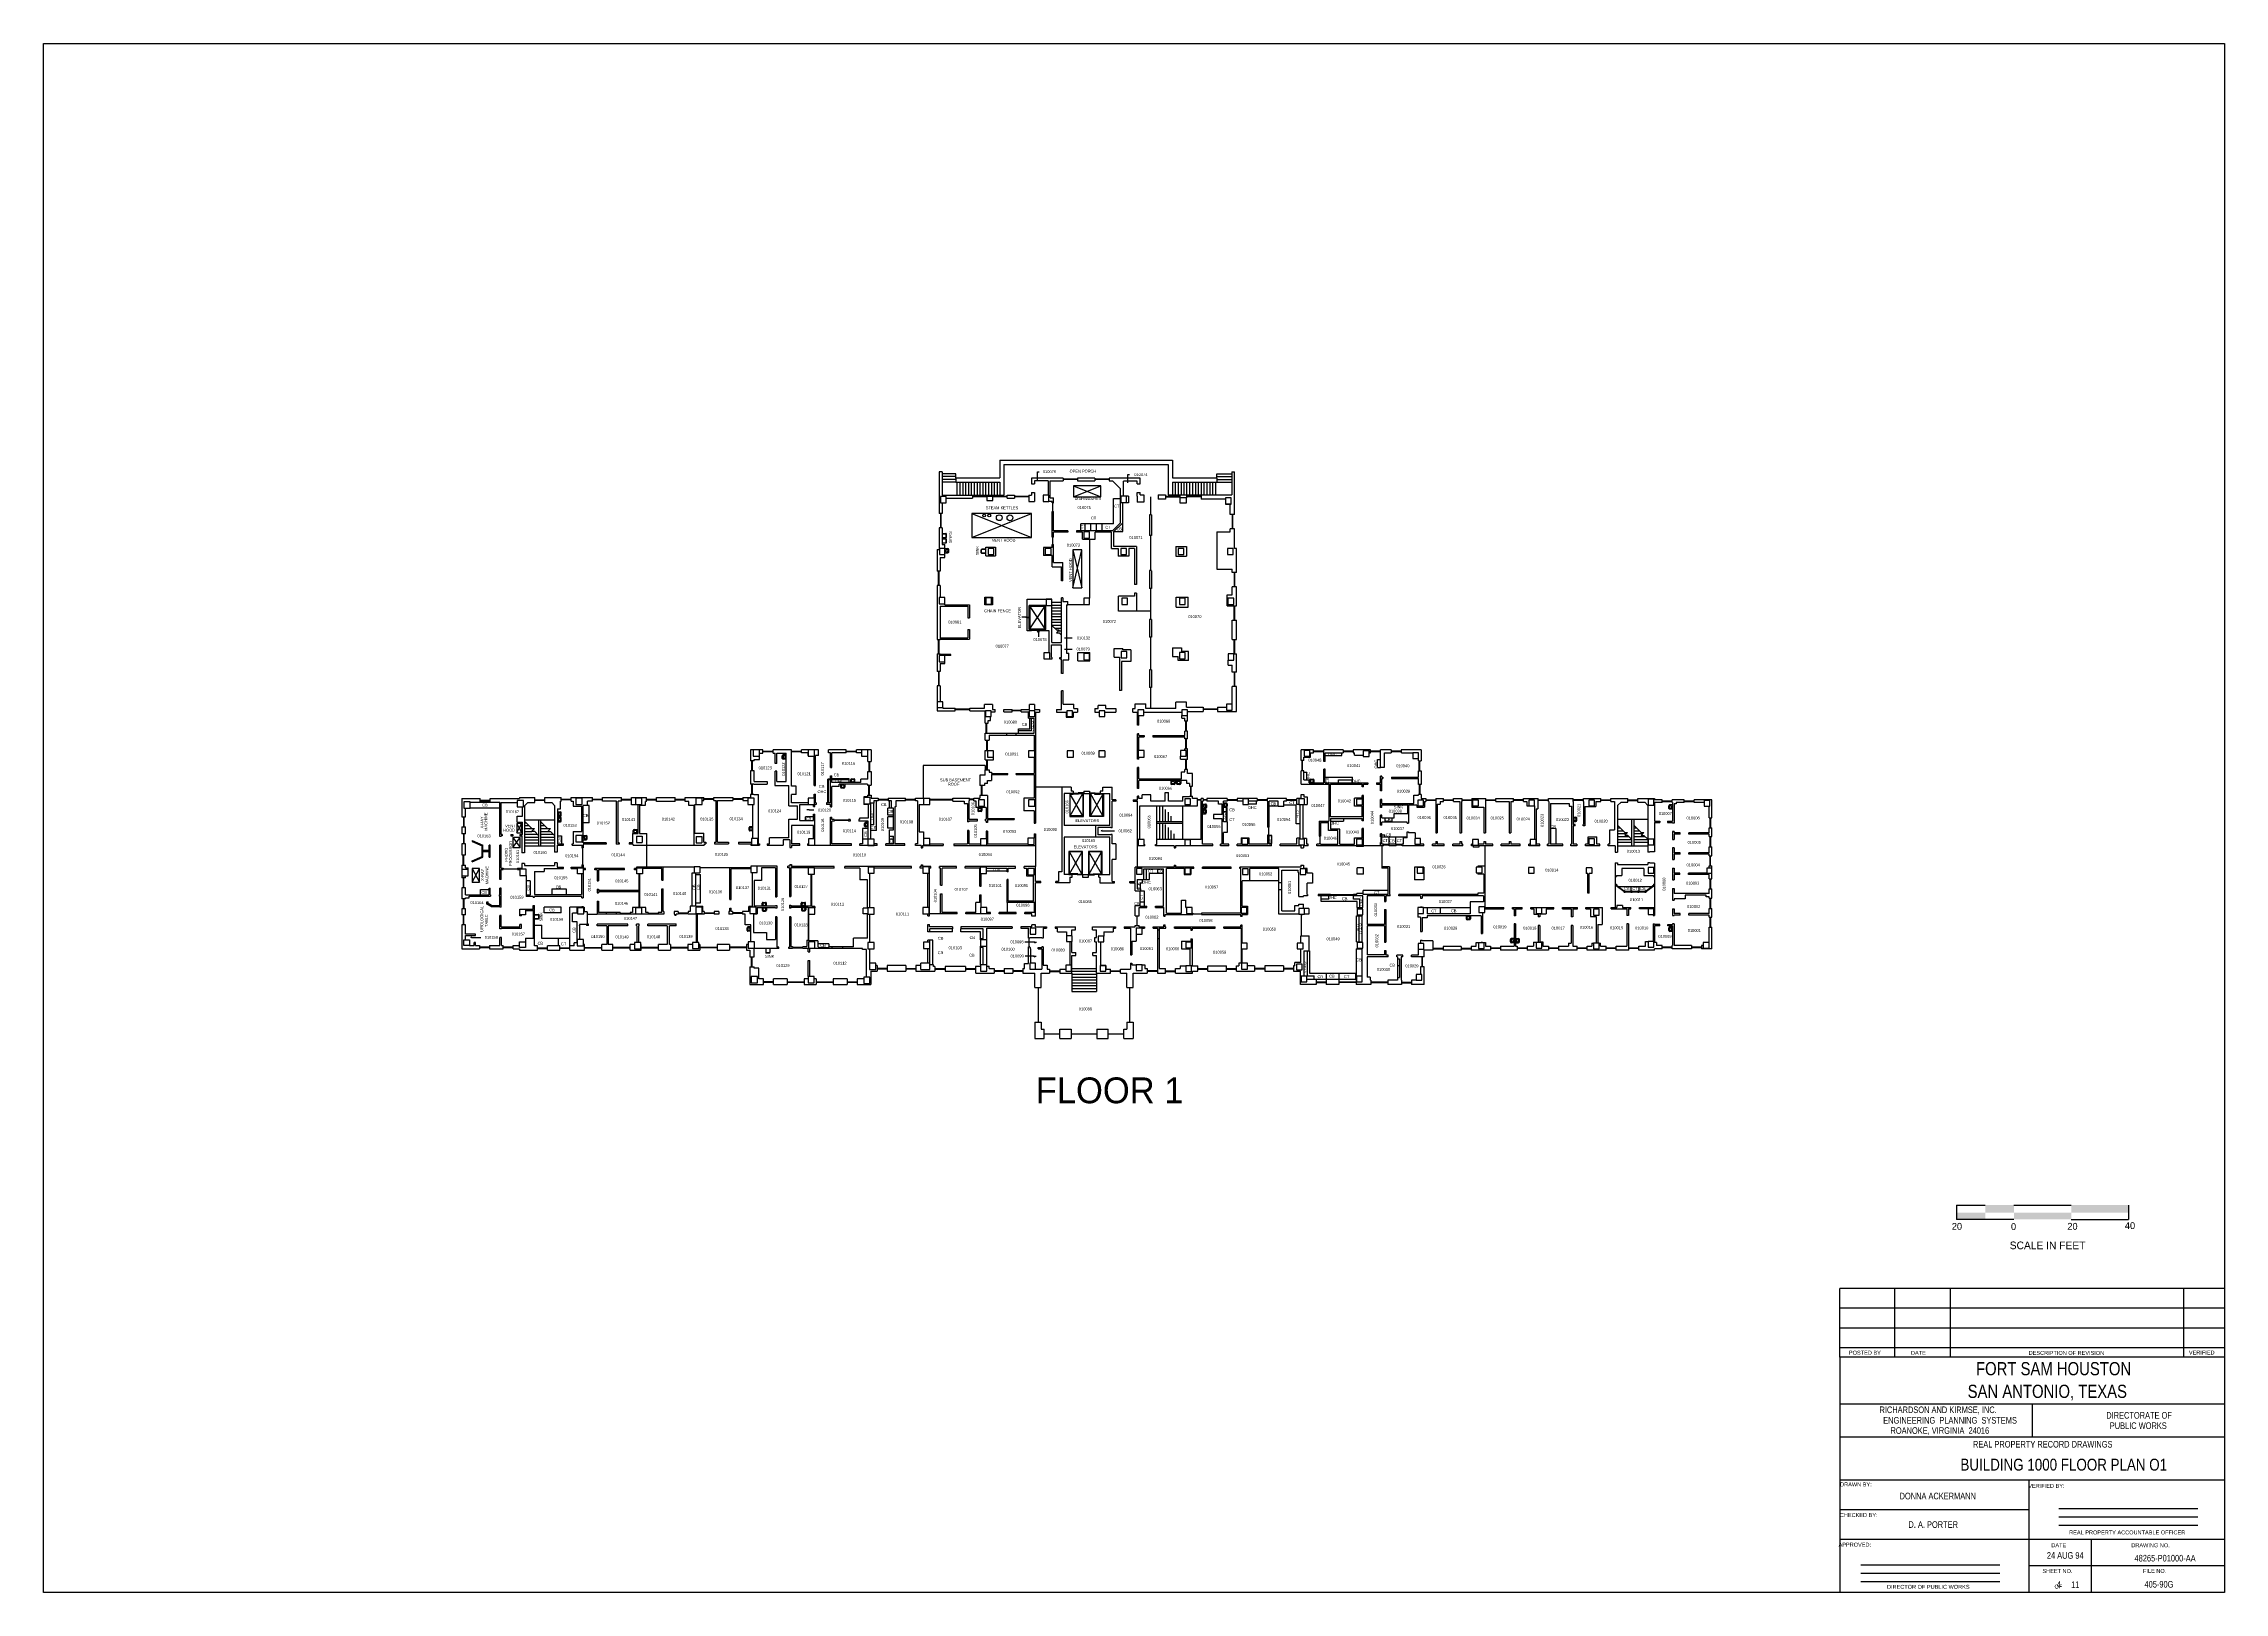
# Model space of a CAD drawing. Extents: x -572 to 188, y -99 to 441.
import ezdxf
from ezdxf.enums import TextEntityAlignment as Align

# ---------------------------------------------------------------- set-up
doc = ezdxf.new("R2010")
doc.units = 0
doc.linetypes.add('HIDDEN', pattern=[0])
for name, color, linetype in [('1', 7, 'CONTINUOUS'), ('15', 7, 'CONTINUOUS'), ('18', 7, 'CONTINUOUS'), ('2', 7, 'CONTINUOUS'), ('25', 7, 'CONTINUOUS'), ('26', 7, 'CONTINUOUS'), ('27', 7, 'CONTINUOUS'), ('28', 7, 'CONTINUOUS'), ('29', 7, 'CONTINUOUS'), ('3', 7, 'CONTINUOUS'), ('36', 7, 'CONTINUOUS'), ('4', 7, 'CONTINUOUS'), ('61', 7, 'CONTINUOUS')]:
    doc.layers.add(name, color=color, linetype=linetype)

msp = doc.modelspace()

# ---------------------------------------------------------------- linework, layer by layer
at = {"layer": '1', "color": 0, "linetype": 'CONTINUOUS'}
for p, q in [((-259.09, 291.86), (-260.09, 291.86)), ((-260.09, 291.86), (-260.09, 277.25)), ((-259.09, 291.86), (-259.09, 283.65)), ((-227.89, 289.65), (-227.89, 287.65)), ((-216.89, 289.65), (-227.89, 289.65)), ((-216.89, 289.65), (-216.89, 288.65)), ((-211.89, 289.65), (-211.89, 288.65)), ((-205.89, 289.65), (-211.89, 289.65)), ((-205.89, 289.65), (-205.89, 288.65)), ((-200.89, 289.65), (-200.89, 288.65)), ((-190.07, 289.65), (-200.89, 289.65)), ((-190.07, 287.65), (-190.07, 289.65)), ((-158.18, 291.86), (-158.18, 283.76)), ((-158.18, 291.86), (-157.17, 291.86)), ((-157.17, 276.96), (-157.17, 291.86)), ((-259.09, 283.65), (-248.49, 283.65)), ((-257.69, 282.65), (-248.49, 282.65)), ((-248.49, 283.65), (-248.49, 282.65)), ((-243.49, 283.65), (-243.49, 283.15)), ((-243.49, 283.65), (-241.39, 283.65)), ((-241.39, 283.15), (-241.39, 283.65)), ((-236.39, 282.65), (-236.39, 283.65)), ((-236.39, 283.65), (-233.89, 283.65)), ((-236.39, 282.65), (-233.89, 282.65)), ((-233.89, 283.65), (-233.89, 282.65)), ((-228.89, 283.65), (-228.89, 282.65)), ((-228.89, 283.65), (-227.89, 283.65)), ((-228.89, 282.65), (-228.89, 281.45)), ((-228.89, 281.45), (-226.89, 281.45)), ((-227.89, 287.65), (-226.89, 287.65)), ((-227.89, 284.65), (-227.89, 283.65)), ((-227.89, 284.65), (-226.89, 284.65)), ((-222.19, 288.65), (-226.89, 288.65)), ((-226.89, 288.65), (-226.89, 287.65)), ((-226.89, 284.65), (-226.89, 281.45)), ((-221.39, 288.65), (-216.89, 288.65)), ((-211.89, 288.65), (-205.89, 288.65)), ((-200.89, 288.65), (-199.69, 288.65)), ((-191.07, 288.55), (-195.87, 288.55)), ((-191.17, 283.35), (-191.17, 281.25)), ((-191.07, 283.35), (-191.17, 283.35)), ((-188.77, 281.25), (-191.17, 281.25)), ((-191.07, 287.65), (-191.07, 288.55)), ((-191.07, 287.65), (-190.07, 287.65)), ((-191.07, 284.65), (-190.07, 284.65)), ((-191.07, 283.35), (-191.07, 284.65)), ((-190.07, 283.76), (-190.07, 284.65)), ((-190.07, 283.76), (-188.77, 283.76)), ((-188.77, 283.76), (-188.77, 281.25)), ((-183.77, 283.76), (-183.77, 282.25)), ((-183.77, 283.76), (-181.27, 283.76)), ((-181.27, 282.25), (-183.77, 282.25)), ((-181.27, 283.76), (-181.27, 282.25)), ((-176.27, 283.76), (-176.27, 282.75)), ((-176.27, 283.76), (-173.87, 283.76)), ((-173.87, 283.76), (-173.87, 282.75)), ((-168.87, 283.76), (-168.87, 282.25)), ((-168.87, 283.76), (-158.18, 283.76)), ((-160.37, 282.25), (-168.87, 282.25)), ((-259.09, 277.25), (-260.09, 277.25)), ((-259.09, 280.95), (-259.09, 277.25)), ((-158.67, 276.96), (-158.67, 280.55)), ((-157.17, 276.96), (-158.67, 276.96)), ((-259.09, 272.25), (-260.09, 272.25)), ((-260.09, 272.25), (-260.09, 264.76)), ((-259.09, 272.25), (-259.09, 266.45)), ((-259.09, 266.45), (-258.09, 266.45)), ((-258.09, 265.13), (-258.09, 266.45)), ((-157.17, 271.96), (-158.67, 271.96)), ((-158.67, 270.86), (-158.67, 271.96)), ((-157.17, 265.06), (-157.17, 271.96)), ((-260.79, 264.76), (-260.09, 264.76)), ((-260.79, 264.76), (-260.79, 257.15)), ((-259.79, 261.95), (-258.09, 261.95)), ((-259.79, 261.95), (-259.79, 257.15)), ((-258.09, 261.95), (-258.09, 262.93)), ((-156.47, 265.06), (-157.17, 265.06)), ((-156.47, 256.76), (-156.47, 265.06)), ((-259.79, 257.15), (-260.79, 257.15)), ((-259.79, 252.15), (-260.79, 252.15)), ((-260.79, 252.15), (-260.79, 233.3)), ((-259.79, 252.15), (-259.79, 247.95)), ((-157.97, 256.76), (-157.97, 257.86)), ((-156.47, 256.76), (-157.97, 256.76)), ((-156.47, 251.76), (-157.97, 251.76)), ((-157.97, 248.86), (-157.97, 251.76)), ((-156.47, 245.06), (-156.47, 251.76)), ((-259.79, 244.95), (-259.79, 233.3)), ((-158.26, 245.06), (-157.97, 245.06)), ((-157.97, 245.06), (-156.47, 245.06)), ((-157.97, 240.06), (-156.47, 240.06)), ((-157.97, 233.36), (-157.97, 240.06)), ((-156.47, 233.36), (-156.47, 240.06)), ((-260.79, 233.3), (-259.79, 233.3)), ((-260.79, 228.3), (-259.79, 228.3)), ((-260.79, 228.3), (-260.79, 222.15)), ((-259.79, 228.3), (-259.79, 228.15)), ((-157.97, 233.36), (-156.47, 233.36)), ((-157.38, 228.36), (-156.47, 228.36)), ((-156.47, 221.96), (-156.47, 228.36)), ((-259.79, 222.15), (-260.79, 222.15)), ((-259.79, 224.95), (-259.79, 222.15)), ((-157.97, 221.96), (-157.97, 224.36)), ((-156.47, 221.96), (-157.97, 221.96)), ((-259.79, 217.15), (-260.79, 217.15)), ((-260.79, 217.15), (-260.79, 208.45)), ((-259.79, 217.15), (-259.79, 211.65)), ((-156.47, 216.96), (-157.97, 216.96)), ((-157.97, 210.76), (-157.97, 216.96)), ((-156.47, 208.26), (-156.47, 216.96)), ((-260.79, 208.45), (-254.49, 208.45)), ((-258.79, 209.65), (-258.79, 209.45)), ((-258.79, 209.45), (-254.49, 209.45)), ((-254.49, 208.45), (-254.49, 209.45)), ((-249.49, 208.45), (-249.49, 209.45)), ((-249.49, 209.45), (-244.29, 209.45)), ((-249.49, 208.45), (-244.09, 208.45)), ((-244.09, 204.15), (-244.09, 208.45)), ((-175.53, 205.96), (-175.53, 206.86)), ((-175.53, 205.96), (-174.53, 205.96)), ((-174.53, 204.91), (-174.53, 205.96)), ((-173.89, 209.76), (-168.07, 209.76)), ((-173.53, 204.91), (-173.53, 208.26)), ((-173.53, 208.26), (-168.07, 208.26)), ((-168.07, 209.76), (-168.07, 208.26)), ((-163.07, 209.76), (-163.07, 208.26)), ((-163.07, 209.76), (-159.97, 209.76)), ((-163.07, 208.26), (-156.47, 208.26)), ((-244.09, 204.15), (-243.09, 204.15)), ((-244.09, 200.65), (-243.08, 200.65)), ((-244.09, 198.2), (-244.09, 200.65)), ((-244.09, 198.2), (-242.73, 198.2)), ((-243.09, 204.15), (-243.09, 205.05)), ((-242.73, 199.96), (-242.73, 198.2)), ((-173.53, 204.91), (-174.53, 204.91)), ((-173.53, 201.41), (-174.53, 201.41)), ((-174.53, 199.86), (-174.53, 201.41)), ((-174.53, 198.76), (-174.53, 199.36)), ((-173.53, 198.76), (-174.53, 198.76)), ((-173.53, 198.76), (-173.53, 201.41)), ((-325.83, 194.86), (-325.83, 191.01)), ((-321.53, 194.86), (-325.83, 194.86)), ((-324.63, 191.01), (-325.83, 191.01)), ((-324.63, 191.01), (-324.63, 191.46)), ((-322.73, 193.76), (-321.53, 193.76)), ((-321.53, 193.76), (-321.53, 194.86)), ((-318.03, 193.76), (-318.03, 194.86)), ((-311.58, 194.86), (-318.03, 194.86)), ((-318.03, 193.76), (-317.23, 193.76)), ((-316.73, 193.76), (-313.43, 193.76)), ((-311.58, 193.86), (-311.63, 193.86)), ((-311.58, 193.86), (-311.58, 194.86)), ((-308.08, 193.86), (-308.08, 194.86)), ((-302.23, 194.86), (-308.08, 194.86)), ((-305.73, 193.86), (-308.08, 193.86)), ((-302.23, 192.86), (-303.23, 192.86)), ((-302.23, 193.86), (-302.23, 194.86)), ((-302.23, 192.86), (-302.23, 193.86)), ((-298.73, 193.86), (-298.73, 194.86)), ((-292.48, 194.86), (-298.73, 194.86)), ((-298.03, 193.86), (-298.73, 193.86)), ((-292.48, 193.86), (-297.53, 193.86)), ((-292.48, 193.86), (-292.48, 194.86)), ((-288.98, 193.86), (-288.98, 194.86)), ((-283.83, 194.86), (-288.98, 194.86)), ((-287.23, 193.86), (-288.98, 193.86)), ((-285.03, 190.81), (-285.03, 192.66)), ((-285.03, 190.81), (-283.83, 190.81)), ((-283.83, 194.86), (-283.83, 190.81)), ((-244.09, 194.7), (-242.73, 194.7)), ((-244.09, 191.36), (-244.09, 194.7)), ((-244.09, 191.36), (-242.73, 191.36)), ((-242.73, 194.7), (-242.73, 194.56)), ((-242.73, 191.36), (-242.49, 191.36)), ((-173.53, 195.26), (-174.53, 195.26)), ((-174.53, 194.66), (-174.53, 195.26)), ((-174.53, 191.56), (-174.53, 191.66)), ((-173.53, 191.56), (-174.53, 191.56)), ((-173.53, 191.56), (-173.53, 195.26)), ((-129.62, 194.86), (-134.02, 194.86)), ((-134.02, 191.11), (-134.02, 194.86)), ((-133.02, 191.11), (-134.02, 191.11)), ((-133.02, 191.11), (-133.02, 192.36)), ((-130.72, 193.86), (-129.62, 193.86)), ((-129.62, 193.86), (-129.62, 194.86)), ((-126.12, 193.86), (-126.12, 194.86)), ((-119.37, 194.86), (-126.12, 194.86)), ((-125.62, 193.86), (-119.37, 193.86)), ((-119.37, 194.86), (-119.37, 193.86)), ((-115.87, 194.86), (-115.87, 193.86)), ((-109.82, 194.86), (-115.87, 194.86)), ((-115.87, 193.86), (-115.42, 193.86)), ((-110.32, 193.86), (-109.82, 193.86)), ((-109.82, 193.86), (-109.82, 194.86)), ((-106.32, 193.86), (-106.32, 194.86)), ((-102.57, 194.86), (-106.32, 194.86)), ((-104.92, 193.86), (-102.57, 193.86)), ((-102.57, 194.86), (-102.57, 193.86)), ((-99.07, 194.86), (-99.07, 193.86)), ((-92.13, 194.86), (-99.07, 194.86)), ((-99.05, 193.86), (-95.02, 193.86)), ((-93.12, 191.01), (-93.12, 191.86)), ((-93.12, 191.01), (-92.13, 191.01)), ((-92.13, 194.86), (-92.13, 191.01)), ((-324.63, 187.51), (-325.83, 187.51)), ((-325.83, 187.51), (-325.83, 182.86)), ((-324.73, 182.86), (-325.83, 182.86)), ((-324.73, 182.86), (-324.73, 182.96)), ((-324.63, 183.86), (-324.63, 187.51)), ((-285.13, 182.86), (-285.13, 182.61)), ((-285.13, 182.61), (-283.83, 182.61)), ((-285.03, 187.31), (-283.83, 187.31)), ((-285.03, 184.66), (-285.03, 187.31)), ((-283.83, 187.31), (-283.83, 182.61)), ((-244.09, 186.06), (-245.93, 186.06)), ((-245.93, 186.06), (-245.93, 182.46)), ((-244.33, 182.46), (-245.93, 182.46)), ((-244.33, 183.16), (-244.33, 182.46)), ((-243.33, 183.16), (-244.33, 183.16)), ((-244.09, 187.86), (-242.73, 187.86)), ((-244.09, 186.06), (-244.09, 187.86)), ((-243.33, 183.16), (-243.33, 184.16)), ((-242.73, 187.86), (-242.73, 187.06)), ((-175.63, 187.26), (-174.53, 187.26)), ((-175.63, 184.76), (-175.63, 187.26)), ((-173.83, 184.16), (-175.63, 184.16)), ((-174.53, 187.26), (-174.53, 188.06)), ((-173.53, 188.06), (-174.53, 188.06)), ((-173.83, 183.16), (-173.83, 184.16)), ((-172.83, 183.16), (-173.83, 183.16)), ((-173.53, 186.66), (-173.53, 188.06)), ((-171.83, 186.66), (-173.53, 186.66)), ((-172.83, 183.16), (-172.83, 182.26)), ((-171.83, 182.26), (-171.83, 186.66)), ((-133.02, 187.61), (-134.02, 187.61)), ((-134.02, 182.86), (-134.02, 187.61)), ((-134.02, 182.86), (-133.02, 182.86)), ((-133.02, 184.36), (-133.02, 187.61)), ((-93.12, 187.51), (-92.13, 187.51)), ((-93.12, 185.36), (-93.12, 187.51)), ((-93.12, 182.81), (-93.12, 184.86)), ((-92.13, 182.81), (-93.12, 182.81)), ((-92.13, 187.51), (-92.13, 182.81)), ((-426.43, 177.86), (-426.43, 171.56)), ((-426.43, 177.86), (-420.08, 177.86)), ((-423.53, 176.66), (-420.08, 176.66)), ((-420.08, 176.66), (-420.08, 177.86)), ((-416.58, 176.66), (-416.58, 177.86)), ((-416.58, 177.86), (-406.43, 177.86)), ((-416.58, 176.66), (-413.23, 176.66)), ((-412.73, 176.46), (-407.23, 176.46)), ((-406.43, 178.26), (-406.43, 177.86)), ((-406.43, 178.26), (-401.08, 178.26)), ((-403.5, 176.46), (-401.08, 176.46)), ((-401.08, 176.46), (-401.08, 178.26)), ((-397.58, 176.46), (-397.58, 178.26)), ((-397.58, 178.26), (-391.88, 178.26)), ((-397.58, 176.46), (-395.16, 176.46)), ((-392.13, 176.96), (-391.88, 176.96)), ((-391.88, 176.96), (-391.88, 178.26)), ((-388.38, 176.96), (-388.38, 178.26)), ((-388.38, 178.26), (-380.93, 178.26)), ((-388.38, 176.96), (-387.63, 176.96)), ((-380.93, 176.96), (-382.73, 176.96)), ((-380.93, 176.96), (-380.93, 178.26)), ((-377.43, 176.96), (-377.43, 178.26)), ((-377.43, 178.26), (-370.88, 178.26)), ((-372.53, 176.96), (-377.43, 176.96)), ((-370.88, 176.96), (-372.03, 176.96)), ((-370.88, 176.96), (-370.88, 178.26)), ((-367.38, 176.96), (-367.38, 178.26)), ((-367.38, 178.26), (-362.08, 178.26)), ((-362.08, 176.86), (-362.43, 176.86)), ((-362.08, 176.86), (-362.08, 178.26)), ((-358.58, 176.86), (-358.58, 178.26)), ((-358.58, 178.26), (-352.18, 178.26)), ((-352.18, 176.86), (-358.58, 176.86)), ((-352.18, 176.86), (-352.18, 178.26)), ((-348.68, 176.86), (-348.68, 178.26)), ((-348.68, 178.26), (-342.18, 178.26)), ((-347.33, 176.86), (-348.68, 176.86)), ((-342.67, 177.26), (-342.18, 177.26)), ((-342.18, 177.26), (-342.18, 178.26)), ((-338.68, 177.26), (-338.68, 178.26)), ((-338.68, 178.26), (-332.08, 178.26)), ((-338.68, 177.26), (-337.83, 177.26)), ((-337.33, 177.26), (-332.08, 177.26)), ((-332.08, 178.26), (-332.08, 177.26)), ((-328.58, 178.26), (-328.58, 177.26)), ((-328.58, 178.26), (-325.83, 178.26)), ((-328.58, 177.26), (-326.83, 177.26)), ((-324.73, 179.36), (-325.83, 179.36)), ((-325.83, 179.36), (-325.83, 178.26)), ((-324.73, 179.26), (-324.73, 179.36)), ((-285.13, 179.11), (-283.83, 179.11)), ((-285.13, 179.11), (-285.13, 178.46)), ((-283.83, 179.11), (-283.83, 178.06)), ((-283.83, 178.06), (-281.38, 178.06)), ((-281.38, 177.06), (-282.93, 177.06)), ((-281.38, 178.06), (-281.38, 177.06)), ((-277.88, 178.06), (-277.88, 177.06)), ((-277.88, 178.06), (-271.88, 178.06)), ((-277.43, 177.06), (-277.88, 177.06)), ((-276.73, 177.06), (-277.43, 177.06)), ((-271.88, 177.06), (-275.23, 177.06)), ((-271.88, 177.06), (-271.88, 178.06)), ((-268.38, 177.06), (-268.38, 178.06)), ((-268.38, 178.06), (-263.38, 178.06)), ((-267.63, 177.06), (-268.38, 177.06)), ((-263.43, 176.96), (-263.38, 176.96)), ((-263.38, 176.96), (-263.38, 178.06)), ((-255.38, 176.96), (-255.38, 178.06)), ((-255.38, 178.06), (-249.53, 178.06)), ((-255.38, 176.96), (-251.43, 176.96)), ((-249.73, 177.06), (-249.53, 177.06)), ((-249.53, 177.06), (-249.53, 178.06)), ((-248.03, 177.06), (-248.03, 178.06)), ((-248.03, 178.06), (-245.93, 178.06)), ((-248.03, 177.06), (-247.33, 177.06)), ((-244.93, 178.96), (-245.93, 178.96)), ((-245.93, 178.96), (-245.93, 178.06)), ((-172.83, 182.26), (-171.83, 182.26)), ((-172.83, 178.76), (-171.83, 178.76)), ((-172.83, 178.76), (-172.83, 178.66)), ((-172.83, 175.36), (-170.13, 175.36)), ((-171.83, 177.96), (-171.83, 178.76)), ((-170.13, 177.96), (-171.83, 177.96)), ((-170.13, 175.36), (-170.13, 177.96)), ((-168.83, 176.96), (-168.83, 177.96)), ((-168.13, 177.96), (-168.83, 177.96)), ((-168.13, 176.96), (-168.33, 176.96)), ((-168.13, 177.96), (-168.13, 176.96)), ((-166.83, 177.96), (-166.83, 176.96)), ((-159.78, 177.96), (-166.83, 177.96)), ((-162.73, 176.96), (-166.83, 176.96)), ((-159.78, 176.96), (-161.03, 176.96)), ((-159.78, 177.96), (-159.78, 176.96)), ((-156.28, 177.96), (-156.28, 176.96)), ((-149.28, 177.96), (-156.28, 177.96)), ((-154.33, 176.96), (-156.28, 176.96)), ((-149.28, 176.96), (-152.33, 176.96)), ((-149.28, 177.96), (-149.28, 176.96)), ((-145.78, 177.96), (-145.78, 176.96)), ((-139.03, 177.96), (-145.78, 177.96)), ((-145.63, 176.96), (-145.78, 176.96)), ((-142.03, 176.96), (-145.13, 176.96)), ((-139.03, 176.96), (-140.03, 176.96)), ((-139.03, 176.96), (-139.03, 177.96)), ((-135.53, 176.96), (-135.53, 177.96)), ((-134.02, 177.96), (-135.53, 177.96)), ((-134.02, 179.36), (-133.02, 179.36)), ((-134.02, 177.96), (-134.02, 179.36)), ((-133.02, 179.36), (-133.02, 178.46)), ((-92.13, 179.31), (-93.12, 179.31)), ((-93.12, 179.06), (-93.12, 179.31)), ((-92.13, 179.31), (-92.13, 177.86)), ((-92.13, 177.86), (-90.52, 177.86)), ((-91.02, 176.86), (-90.52, 176.86)), ((-90.52, 177.86), (-90.52, 176.86)), ((-87.02, 177.86), (-87.02, 176.86)), ((-87.02, 177.86), (-84.37, 177.86)), ((-85.52, 176.86), (-84.37, 176.86)), ((-84.37, 176.86), (-84.37, 177.86)), ((-80.87, 176.86), (-80.87, 177.86)), ((-80.87, 177.86), (-78.02, 177.86)), ((-80.87, 176.86), (-78.62, 176.86)), ((-78.12, 176.86), (-78.02, 176.86)), ((-78.02, 177.86), (-78.02, 176.86)), ((-74.52, 177.86), (-74.52, 176.86)), ((-74.52, 177.86), (-69.57, 177.86)), ((-69.72, 176.86), (-69.57, 176.86)), ((-69.57, 176.86), (-69.57, 177.86)), ((-66.07, 176.86), (-66.07, 177.86)), ((-66.07, 177.86), (-59.97, 177.86)), ((-66.07, 176.86), (-61.42, 176.86)), ((-60.92, 176.86), (-59.97, 176.86)), ((-59.97, 176.86), (-59.97, 177.86)), ((-56.47, 176.86), (-56.47, 177.86)), ((-56.47, 177.86), (-51.32, 177.86)), ((-56.47, 176.86), (-55.32, 176.86)), ((-51.52, 176.86), (-51.32, 176.86)), ((-51.32, 176.86), (-51.32, 177.86)), ((-47.82, 176.86), (-47.82, 177.86)), ((-47.82, 177.86), (-39.12, 177.86)), ((-47.82, 176.86), (-47.62, 176.86)), ((-47.12, 176.16), (-40.52, 176.16)), ((-39.12, 176.86), (-39.22, 176.86)), ((-39.12, 176.86), (-39.12, 177.86)), ((-35.62, 176.86), (-35.62, 177.86)), ((-35.62, 177.86), (-29.57, 177.86)), ((-31.32, 176.86), (-29.57, 176.86)), ((-29.57, 176.86), (-29.57, 177.86)), ((-26.07, 176.86), (-26.07, 177.86)), ((-26.07, 177.86), (-20.17, 177.86)), ((-26.07, 176.86), (-24.82, 176.86)), ((-22.49, 176.66), (-20.17, 176.66)), ((-20.17, 176.66), (-20.17, 177.86)), ((-16.67, 176.66), (-16.67, 177.86)), ((-16.67, 177.86), (-10.83, 177.86)), ((-16.67, 176.66), (-14.25, 176.66)), ((-10.83, 177.86), (-10.83, 177.46)), ((-8.17, 177.46), (-10.83, 177.46)), ((-8.17, 176.46), (-10.82, 176.46)), ((-8.17, 176.46), (-8.17, 177.46)), ((-4.67, 176.46), (-4.67, 177.46)), ((-0.47, 177.46), (-4.67, 177.46)), ((-4.52, 176.46), (-4.67, 176.46)), ((-0.47, 176.46), (-3.22, 176.46)), ((-0.47, 176.46), (-0.47, 177.46)), ((3.03, 176.46), (3.03, 177.46)), ((9.17, 177.46), (3.03, 177.46)), ((6.47, 176.46), (3.03, 176.46)), ((8.17, 171.21), (8.17, 175.26)), ((9.17, 171.21), (9.17, 177.46)), ((-426.43, 171.56), (-425.23, 171.56)), ((-426.43, 168.06), (-425.23, 168.06)), ((-426.43, 168.06), (-426.43, 165.61)), ((-425.23, 171.56), (-425.23, 174.56)), ((-425.23, 165.61), (-425.23, 168.06)), ((8.17, 171.21), (9.17, 171.21)), ((8.17, 167.71), (9.17, 167.71)), ((8.17, 165.96), (8.17, 167.71)), ((9.17, 164.61), (9.17, 167.71)), ((-425.23, 165.61), (-426.43, 165.61)), ((-425.23, 162.11), (-426.43, 162.11)), ((-426.43, 162.11), (-426.43, 158.21)), ((-425.23, 158.21), (-425.23, 162.11)), ((8.17, 164.61), (8.17, 165.46)), ((8.17, 164.61), (9.17, 164.61)), ((8.17, 161.11), (9.17, 161.11)), ((8.17, 158.96), (8.17, 161.11)), ((9.17, 157.91), (9.17, 161.11)), ((-426.43, 158.21), (-425.23, 158.21)), ((-426.43, 154.71), (-425.23, 154.71)), ((-426.43, 154.71), (-426.43, 150.21)), ((-425.23, 153.76), (-425.23, 154.71)), ((8.17, 157.91), (8.17, 158.46)), ((8.17, 157.91), (9.17, 157.91)), ((8.17, 154.41), (9.17, 154.41)), ((8.17, 153.66), (8.17, 154.41)), ((9.17, 149.91), (9.17, 154.41)), ((-425.23, 150.21), (-426.43, 150.21)), ((-425.23, 146.71), (-426.43, 146.71)), ((-426.43, 146.71), (-426.43, 142.96)), ((-425.23, 150.21), (-425.23, 150.96)), ((-425.23, 144.36), (-425.23, 146.71)), ((8.17, 149.91), (8.17, 151.36)), ((8.17, 149.91), (9.17, 149.91)), ((8.17, 146.41), (9.17, 146.41)), ((8.17, 144.76), (8.17, 146.41)), ((9.17, 143.11), (9.17, 146.41)), ((-425.23, 142.96), (-426.43, 142.96)), ((-425.23, 139.46), (-426.43, 139.46)), ((-426.43, 139.46), (-426.43, 137.31)), ((-425.23, 137.31), (-426.43, 137.31)), ((-425.23, 142.96), (-425.23, 143.26)), ((-425.23, 137.31), (-425.23, 139.46)), ((8.17, 143.11), (8.17, 143.66)), ((8.17, 143.11), (9.17, 143.11)), ((8.17, 139.61), (9.17, 139.61)), ((8.17, 137.76), (8.17, 139.61)), ((8.17, 136.51), (8.17, 137.26)), ((9.17, 136.51), (9.17, 139.61)), ((-425.23, 133.81), (-426.43, 133.81)), ((-426.43, 133.81), (-426.43, 125.46)), ((-425.23, 130.66), (-425.23, 133.81)), ((-425.23, 128.68), (-425.23, 130.16)), ((8.17, 136.51), (9.17, 136.51)), ((8.17, 133.01), (9.17, 133.01)), ((8.17, 127.76), (8.17, 133.01)), ((9.17, 125.46), (9.17, 133.01)), ((-426.43, 125.46), (-420.28, 125.46)), ((-423.83, 126.66), (-422.23, 126.66)), ((-421.73, 126.66), (-420.28, 126.66)), ((-420.28, 126.66), (-420.28, 125.46)), ((-416.78, 126.66), (-416.78, 125.46)), ((-416.78, 126.66), (-413.23, 126.66)), ((-416.78, 125.46), (-412.08, 125.46)), ((-412.63, 126.66), (-412.08, 126.66)), ((-412.08, 125.46), (-412.08, 126.66)), ((-408.58, 125.46), (-408.58, 126.66)), ((-408.58, 126.66), (-406.33, 126.66)), ((-408.58, 125.46), (-406.43, 125.46)), ((-406.43, 125.46), (-406.43, 125.06)), ((-406.43, 125.06), (-400.08, 125.06)), ((-400.08, 126.56), (-401.13, 126.56)), ((-400.08, 125.06), (-400.08, 126.56)), ((-396.58, 125.06), (-396.58, 126.56)), ((-392.33, 126.56), (-396.58, 126.56)), ((-396.58, 125.06), (-392.33, 125.06)), ((-392.33, 125.06), (-392.33, 126.56)), ((-388.83, 125.06), (-388.83, 126.56)), ((-387.33, 126.56), (-388.83, 126.56)), ((-388.83, 125.06), (-383.73, 125.06)), ((-383.73, 127.06), (-384.03, 127.06)), ((-383.73, 125.06), (-383.73, 127.06)), ((-377.73, 125.06), (-377.73, 127.06)), ((-375.93, 127.06), (-377.73, 127.06)), ((-377.73, 125.06), (-373.83, 125.06)), ((-373.83, 127.06), (-375.43, 127.06)), ((-373.83, 125.06), (-373.83, 127.06)), ((-367.83, 125.06), (-367.83, 127.06)), ((-366.33, 127.06), (-367.83, 127.06)), ((-367.83, 125.06), (-363.93, 125.06)), ((-363.93, 127.06), (-364.13, 127.06)), ((-363.93, 125.06), (-363.93, 127.06)), ((-357.93, 125.06), (-357.93, 127.06)), ((-354.93, 127.06), (-357.93, 127.06)), ((-357.93, 125.06), (-353.73, 125.06)), ((-353.73, 127.06), (-354.13, 127.06)), ((-353.73, 127.06), (-353.73, 125.06)), ((-347.73, 127.06), (-347.73, 125.06)), ((-346.13, 127.06), (-347.73, 127.06)), ((-347.73, 125.06), (-343.53, 125.06)), ((-343.53, 127.06), (-343.93, 127.06)), ((-343.53, 127.06), (-343.53, 125.06)), ((-337.53, 127.06), (-337.53, 125.06)), ((-333.23, 127.06), (-337.53, 127.06)), ((-337.53, 125.06), (-333.23, 125.06)), ((-333.23, 127.06), (-333.23, 125.06)), ((-327.23, 127.06), (-327.23, 125.06)), ((-326.67, 127.06), (-327.23, 127.06)), ((-327.23, 125.06), (-326.13, 125.06)), ((-326.13, 125.06), (-326.13, 122.71)), ((-326.13, 122.71), (-324.63, 122.71)), ((-324.63, 122.71), (-324.63, 125.56)), ((-214.53, 124.16), (-214.53, 119.76)), ((-213.83, 124.16), (-212.53, 124.16)), ((-213.83, 123.16), (-212.53, 123.16)), ((-213.83, 116.96), (-213.83, 123.16)), ((-212.53, 123.16), (-212.53, 124.16)), ((-206.53, 124.16), (-205.33, 124.16)), ((-206.53, 123.16), (-206.53, 124.16)), ((-206.53, 123.16), (-205.33, 123.16)), ((-205.33, 116.96), (-205.33, 123.16)), ((-203.92, 124.16), (-203.92, 119.66)), ((-91.13, 122.76), (-92.32, 122.76)), ((-88.03, 125.06), (-91.13, 125.06)), ((-91.13, 122.76), (-91.13, 125.06)), ((-88.03, 126.26), (-88.12, 126.26)), ((-88.03, 126.26), (-88.03, 125.06)), ((-84.53, 126.26), (-84.53, 125.06)), ((-78.18, 126.26), (-84.53, 126.26)), ((-78.18, 125.06), (-84.53, 125.06)), ((-78.18, 126.26), (-78.18, 125.06)), ((-74.68, 126.26), (-74.68, 125.06)), ((-73.12, 126.26), (-74.68, 126.26)), ((-67.98, 125.06), (-74.68, 125.06)), ((-69.72, 126.46), (-67.98, 126.46)), ((-67.98, 126.46), (-67.98, 125.06)), ((-64.48, 126.46), (-64.48, 125.06)), ((-64.48, 126.46), (-59.72, 126.46)), ((-58.73, 125.06), (-64.48, 125.06)), ((-59.22, 126.46), (-58.73, 126.46)), ((-58.73, 126.46), (-58.73, 125.06)), ((-55.23, 126.46), (-55.23, 125.06)), ((-55.23, 126.46), (-53.02, 126.46)), ((-47.78, 125.06), (-55.23, 125.06)), ((-49.72, 126.46), (-47.78, 126.46)), ((-47.78, 126.46), (-47.78, 125.06)), ((-44.28, 126.46), (-44.28, 125.06)), ((-44.28, 126.46), (-40.82, 126.46)), ((-37.77, 125.06), (-44.28, 125.06)), ((-39.32, 126.46), (-37.77, 126.46)), ((-37.77, 125.06), (-37.77, 126.46)), ((-34.27, 125.06), (-34.27, 126.46)), ((-34.27, 126.46), (-32.72, 126.46)), ((-27.67, 125.06), (-34.27, 125.06)), ((-29.62, 126.46), (-27.67, 126.46)), ((-27.67, 125.06), (-27.67, 126.46)), ((-24.17, 125.06), (-24.17, 126.46)), ((-24.17, 126.46), (-20.42, 126.46)), ((-19.77, 125.06), (-24.17, 125.06)), ((-19.92, 126.46), (-19.77, 126.46)), ((-19.77, 125.06), (-19.77, 126.46)), ((-16.27, 125.06), (-16.27, 126.46)), ((-16.27, 126.46), (-14.02, 126.46)), ((-10.83, 125.06), (-16.27, 125.06)), ((-10.83, 125.06), (-10.83, 125.46)), ((-8.17, 125.46), (-10.83, 125.46)), ((-8.17, 126.66), (-10.12, 126.66)), ((-8.17, 125.46), (-8.17, 126.66)), ((-4.67, 125.46), (-4.67, 126.66)), ((-4.52, 126.66), (-4.67, 126.66)), ((2.02, 125.46), (-4.67, 125.46)), ((2.02, 126.66), (-4.02, 126.66)), ((2.02, 126.66), (2.02, 125.46)), ((5.52, 126.66), (5.52, 125.46)), ((6.17, 126.66), (5.52, 126.66)), ((9.17, 125.46), (5.52, 125.46)), ((-326.13, 119.21), (-324.63, 119.21)), ((-326.13, 119.21), (-326.13, 113.06)), ((-324.63, 118.76), (-324.63, 119.21)), ((-321.38, 115.06), (-322.93, 115.06)), ((-321.38, 113.06), (-321.38, 115.06)), ((-317.88, 113.06), (-317.88, 115.06)), ((-313.13, 115.06), (-317.88, 115.06)), ((-313.13, 115.06), (-313.13, 113.06)), ((-307.13, 115.06), (-307.13, 113.06)), ((-305.83, 115.06), (-307.13, 115.06)), ((-303.03, 115.06), (-303.63, 115.06)), ((-303.03, 115.06), (-303.03, 113.06)), ((-297.03, 115.06), (-297.03, 113.06)), ((-292.18, 115.06), (-297.03, 115.06)), ((-292.18, 115.06), (-292.18, 113.06)), ((-288.68, 115.06), (-288.68, 113.06)), ((-286.43, 115.06), (-288.68, 115.06)), ((-285.43, 115.66), (-285.43, 119.66)), ((-283.93, 117.66), (-283.93, 113.06)), ((-283.93, 117.66), (-281.78, 117.66)), ((-281.78, 119.66), (-282.23, 119.66)), ((-281.78, 119.66), (-281.78, 117.66)), ((-278.28, 119.66), (-278.28, 117.66)), ((-271.78, 119.66), (-278.28, 119.66)), ((-278.28, 117.66), (-271.78, 117.66)), ((-271.78, 119.66), (-271.78, 117.66)), ((-268.28, 119.66), (-268.28, 117.66)), ((-266.53, 119.66), (-268.28, 119.66)), ((-268.28, 117.66), (-261.58, 117.66)), ((-262.13, 119.86), (-263.33, 119.86)), ((-262.13, 119.36), (-262.13, 119.86)), ((-261.58, 119.36), (-262.13, 119.36)), ((-261.58, 119.36), (-261.58, 117.66)), ((-250.98, 119.36), (-258.08, 119.36)), ((-258.08, 119.36), (-258.08, 117.66)), ((-258.08, 117.66), (-250.98, 117.66)), ((-250.98, 119.36), (-250.98, 117.66)), ((-245.73, 119.36), (-247.48, 119.36)), ((-247.48, 119.36), (-247.48, 117.66)), ((-247.48, 117.66), (-247.38, 117.66)), ((-247.38, 116.96), (-247.38, 117.66)), ((-247.38, 116.96), (-240.98, 116.96)), ((-243.53, 119.46), (-242.73, 119.46)), ((-242.73, 118.66), (-242.73, 119.46)), ((-242.73, 118.66), (-240.98, 118.66)), ((-240.98, 118.66), (-240.98, 116.96)), ((-237.48, 118.66), (-237.48, 116.96)), ((-237.48, 118.66), (-234.48, 118.66)), ((-237.48, 116.96), (-234.48, 116.96)), ((-234.48, 118.66), (-234.48, 116.96)), ((-230.98, 118.66), (-230.98, 116.96)), ((-230.98, 118.66), (-230.43, 118.66)), ((-230.98, 116.96), (-226.73, 116.96)), ((-226.53, 118.46), (-224.33, 118.46)), ((-224.53, 116.96), (-221.62, 116.96)), ((-222.53, 118.46), (-221.62, 118.46)), ((-221.62, 118.46), (-221.62, 116.96)), ((-218.12, 118.46), (-215.96, 118.46)), ((-218.12, 118.46), (-218.12, 116.96)), ((-218.12, 116.96), (-213.83, 116.96)), ((-205.33, 116.96), (-200.38, 116.96)), ((-202.02, 118.46), (-200.38, 118.46)), ((-200.38, 116.96), (-200.38, 118.46)), ((-196.88, 118.46), (-193.42, 118.46)), ((-196.88, 116.96), (-196.88, 118.46)), ((-196.88, 116.96), (-194.73, 116.96)), ((-192.53, 116.96), (-187.58, 116.96)), ((-187.58, 118.66), (-187.58, 116.96)), ((-184.08, 118.66), (-184.08, 116.96)), ((-184.08, 118.66), (-184.02, 118.66)), ((-184.08, 116.96), (-181.27, 116.96)), ((-183.42, 118.66), (-181.27, 118.66)), ((-181.27, 116.96), (-181.27, 118.66)), ((-177.77, 116.96), (-177.77, 118.66)), ((-177.77, 118.66), (-176.12, 118.66)), ((-177.77, 116.96), (-171.83, 116.96)), ((-176.12, 119.56), (-174.2, 119.56)), ((-176.12, 119.56), (-176.12, 118.66)), ((-171.92, 119.56), (-169.97, 119.56)), ((-171.83, 116.96), (-171.83, 117.66)), ((-171.83, 117.66), (-169.97, 117.66)), ((-169.97, 117.66), (-169.97, 119.56)), ((-166.47, 119.56), (-159.97, 119.56)), ((-166.47, 117.66), (-166.47, 119.56)), ((-166.47, 117.66), (-159.97, 117.66)), ((-159.97, 117.66), (-159.97, 119.56)), ((-156.47, 119.56), (-155.72, 119.56)), ((-156.47, 117.66), (-156.47, 119.56)), ((-156.47, 117.66), (-150.17, 117.66)), ((-150.17, 119.56), (-152.72, 119.56)), ((-150.17, 119.56), (-150.17, 117.66)), ((-146.67, 119.56), (-146.67, 117.66)), ((-140.17, 119.56), (-146.67, 119.56)), ((-146.67, 117.66), (-140.17, 117.66)), ((-140.17, 119.56), (-140.17, 117.66)), ((-136.67, 119.56), (-136.67, 117.66)), ((-136.12, 119.56), (-136.67, 119.56)), ((-136.67, 117.66), (-134.23, 117.66)), ((-134.23, 113.06), (-134.23, 117.66)), ((-133.02, 119.56), (-133.02, 115.96)), ((-131.95, 114.96), (-128.78, 114.96)), ((-128.78, 114.96), (-128.78, 113.06)), ((-125.28, 114.96), (-120.83, 114.96)), ((-125.28, 114.96), (-125.28, 113.06)), ((-120.83, 114.96), (-120.83, 113.06)), ((-114.83, 114.96), (-114.83, 113.06)), ((-114.83, 114.96), (-114.72, 114.96)), ((-109.73, 114.56), (-109.92, 114.56)), ((-109.73, 114.56), (-109.73, 113.06)), ((-103.73, 114.56), (-103.73, 113.06)), ((-100.42, 114.56), (-103.73, 114.56)), ((-98.98, 114.56), (-99.12, 114.56)), ((-98.98, 114.56), (-98.98, 113.06)), ((-95.48, 114.56), (-95.48, 113.06)), ((-93.92, 114.56), (-95.48, 114.56)), ((-91.13, 119.26), (-92.32, 119.26)), ((-92.32, 119.26), (-92.32, 116.56)), ((-91.13, 113.06), (-91.13, 119.26)), ((-326.13, 113.06), (-321.38, 113.06)), ((-317.88, 113.06), (-313.13, 113.06)), ((-307.13, 113.06), (-303.03, 113.06)), ((-297.03, 113.06), (-292.18, 113.06)), ((-288.68, 113.06), (-283.93, 113.06)), ((-128.78, 113.06), (-134.23, 113.06)), ((-120.83, 113.06), (-125.28, 113.06)), ((-109.73, 113.06), (-114.83, 113.06)), ((-98.98, 113.06), (-103.73, 113.06)), ((-91.13, 113.06), (-95.48, 113.06))]:
    msp.add_line(p, q, dxfattribs=at)
at = {"layer": '15', "color": 0, "linetype": 'CONTINUOUS'}
for p, q in [((-229.49, 236.35), (-229.49, 247.35)), ((-229.49, 247.35), (-220.89, 247.35)), ((-222.99, 245.15), (-228.79, 245.15)), ((-228.79, 236.85), (-228.79, 245.15)), ((-222.99, 236.85), (-222.99, 245.15)), ((-220.89, 232.35), (-220.89, 247.35)), ((-217.49, 232.35), (-217.49, 247.85)), ((-216.99, 247.85), (-217.49, 247.85)), ((-216.99, 247.85), (-216.99, 246.65)), ((-216.99, 246.65), (-215.29, 246.65)), ((-215.69, 245.45), (-215.29, 245.45)), ((-215.69, 245.45), (-215.69, 231.45)), ((-215.29, 245.45), (-215.29, 246.65)), ((-227.89, 236.35), (-229.49, 236.35)), ((-227.89, 236.85), (-228.79, 236.85)), ((-227.89, 236.35), (-227.89, 236.85)), ((-222.99, 236.85), (-224.19, 236.85)), ((-224.19, 236.35), (-224.19, 236.85)), ((-221.79, 236.35), (-224.19, 236.35)), ((-221.79, 231.45), (-221.79, 236.35)), ((-220.89, 232.35), (-217.49, 232.35)), ((-405.33, 171.76), (-405.33, 175.06)), ((-404.63, 175.33), (-403.5, 176.46)), ((-404.63, 175.33), (-404.63, 158.96)), ((-394.13, 175.42), (-395.16, 176.46)), ((-394.13, 175.42), (-394.13, 159.16)), ((-392.13, 174.36), (-392.13, 176.96)), ((-217.33, 181.86), (-217.33, 152.36)), ((-214.13, 181.86), (-217.33, 181.86)), ((-216.53, 179.66), (-216.53, 168.54)), ((-214.63, 179.66), (-216.53, 179.66)), ((-214.13, 181.86), (-214.13, 180.46)), ((-213.43, 180.46), (-214.13, 180.46)), ((-213.43, 180.46), (-213.43, 179.66)), ((-209.73, 180.46), (-209.73, 179.66)), ((-209.73, 180.46), (-207.73, 180.46)), ((-209.73, 179.66), (-207.73, 179.66)), ((-207.73, 180.46), (-207.73, 179.66)), ((-203.03, 180.46), (-204.03, 180.46)), ((-204.03, 180.46), (-204.03, 179.66)), ((-203.03, 181.86), (-199.83, 181.86)), ((-203.03, 180.46), (-203.03, 181.86)), ((-202.83, 179.66), (-200.63, 179.66)), ((-200.63, 168.54), (-200.63, 179.66)), ((-199.83, 177.46), (-199.83, 181.86)), ((-199.83, 167.64), (-199.83, 176.96)), ((-191.03, 161.36), (-191.03, 176.96)), ((-189.33, 177.96), (-190.53, 177.96)), ((-190.23, 163.56), (-190.23, 175.36)), ((-190.23, 175.36), (-172.83, 175.36)), ((-181.33, 176.96), (-186.33, 176.96)), ((-175.24, 176.96), (-180.23, 176.96)), ((-175.24, 178.66), (-172.83, 178.66)), ((-175.24, 176.96), (-175.24, 178.66)), ((-168.83, 163.66), (-168.83, 176.96)), ((-168.33, 161.96), (-168.33, 176.96)), ((-24.82, 176.86), (-24.82, 166.96)), ((-23.72, 175.47), (-22.49, 176.66)), ((-23.72, 175.47), (-23.72, 159.16)), ((-14.25, 176.66), (-13.12, 175.51)), ((-13.12, 175.51), (-13.12, 159.16)), ((-10.82, 176.46), (-10.82, 170.06)), ((-407.23, 171.76), (-405.33, 171.76)), ((-407.23, 169.66), (-407.23, 171.76)), ((-407.23, 169.66), (-405.33, 169.66)), ((-405.33, 165.36), (-405.33, 169.66)), ((-393.13, 174.36), (-392.13, 174.36)), ((-393.13, 174.36), (-393.13, 164.86)), ((-200.63, 168.54), (-216.53, 168.54)), ((-205.65, 168.54), (-205.65, 164.44)), ((-204.85, 167.74), (-204.85, 165.24)), ((-200.35, 167.74), (-204.85, 167.74)), ((-200.35, 167.64), (-200.35, 167.74)), ((-199.83, 167.64), (-200.35, 167.64)), ((-10.82, 169.56), (-10.82, 159.26)), ((-405.53, 164.86), (-405.53, 158.96)), ((-393.23, 161.66), (-393.23, 159.16)), ((-200.63, 164.44), (-216.53, 164.44)), ((-216.53, 164.44), (-216.53, 151.46)), ((-200.35, 165.24), (-204.85, 165.24)), ((-200.63, 151.46), (-200.63, 164.44)), ((-199.83, 165.34), (-200.35, 165.34)), ((-200.35, 165.34), (-200.35, 165.24)), ((-199.83, 162.06), (-199.83, 165.34)), ((-198.53, 162.06), (-199.83, 162.06)), ((-198.53, 162.06), (-198.53, 156.66)), ((-188.43, 161.36), (-191.03, 161.36)), ((-188.73, 161.86), (-188.43, 161.86)), ((-188.43, 161.36), (-188.43, 161.86)), ((-184.73, 161.86), (-184.23, 161.86)), ((-184.73, 161.36), (-184.73, 161.86)), ((-178.22, 161.36), (-184.73, 161.36)), ((-184.23, 161.86), (-184.23, 163.66)), ((-168.83, 163.66), (-184.23, 163.66)), ((-168.33, 161.46), (-177.72, 161.46)), ((-24.52, 161.46), (-24.52, 159.16)), ((-404.63, 158.96), (-405.53, 158.96)), ((-404.63, 155.26), (-405.53, 155.26)), ((-405.53, 155.26), (-405.53, 153.66)), ((-404.63, 155.26), (-404.63, 154.56)), ((-404.63, 154.56), (-394.13, 154.56)), ((-401.13, 152.46), (-397.73, 152.46)), ((-397.73, 153.46), (-397.73, 152.46)), ((-397.73, 153.46), (-393.23, 153.46)), ((-393.23, 159.16), (-394.13, 159.16)), ((-393.23, 155.46), (-394.13, 155.46)), ((-394.13, 155.46), (-394.13, 154.56)), ((-393.23, 155.46), (-393.23, 153.96)), ((-218.53, 152.36), (-218.53, 148.96)), ((-217.33, 152.36), (-218.53, 152.36)), ((-198.53, 156.66), (-199.83, 156.66)), ((-199.83, 148.96), (-199.83, 156.66)), ((-24.52, 159.16), (-23.72, 159.16)), ((-24.52, 155.46), (-23.72, 155.46)), ((-24.52, 155.46), (-24.52, 151.06)), ((-23.72, 155.46), (-23.72, 154.86)), ((-23.72, 154.86), (-13.12, 154.86)), ((-14.52, 153.56), (-22.22, 153.56)), ((-22.22, 153.56), (-22.22, 151.06)), ((-14.52, 153.56), (-14.52, 151.06)), ((-12.42, 159.16), (-13.12, 159.16)), ((-12.42, 155.46), (-13.12, 155.46)), ((-13.12, 155.46), (-13.12, 154.86)), ((-10.82, 159.26), (-12.42, 159.26)), ((-12.42, 159.26), (-12.42, 159.16)), ((-12.42, 155.46), (-12.42, 155.36)), ((-10.82, 155.36), (-12.42, 155.36)), ((-10.82, 155.36), (-10.82, 151.06)), ((-214.63, 148.56), (-218.53, 148.56)), ((-214.93, 151.46), (-216.53, 151.46)), ((-214.63, 150.46), (-213.73, 150.46)), ((-214.63, 150.46), (-214.63, 148.56)), ((-213.73, 150.46), (-213.73, 151.46)), ((-210.13, 151.46), (-210.13, 150.46)), ((-210.13, 151.46), (-208.13, 151.46)), ((-210.13, 150.46), (-208.13, 150.46)), ((-208.13, 150.46), (-208.13, 151.46)), ((-204.53, 150.46), (-204.53, 151.46)), ((-204.53, 150.46), (-204.13, 150.46)), ((-204.13, 150.46), (-204.13, 148.56)), ((-204.13, 148.56), (-199.83, 148.56)), ((-203.33, 151.46), (-200.63, 151.46)), ((-24.12, 151.06), (-22.22, 151.06)), ((-14.52, 151.06), (-11.22, 151.06))]:
    msp.add_line(p, q, dxfattribs=at)
at = {"layer": '18', "color": 0, "linetype": 'CONTINUOUS'}
for p, q in [((-572.22, 441.11), (187.78, 441.11)), ((-572.22, -98.89), (-572.22, 441.11)), ((187.78, 441.11), (187.78, -98.89)), ((94.42, 36.16), (104.42, 36.16)), ((94.42, 36.16), (94.42, 31.16)), ((114.42, 31.16), (94.42, 31.16)), ((114.42, 36.16), (134.42, 36.16)), ((134.42, 31.16), (154.42, 31.16)), ((154.42, 36.16), (154.42, 31.16)), ((154.42, 33.58), (154.42, 33.5)), ((187.78, 7.09), (53.78, 7.09)), ((53.78, -16.89), (53.78, 7.09)), ((187.78, 0.18), (53.78, 0.18)), ((72.87, 7.09), (72.87, -16.89)), ((92.23, 7.09), (92.23, -16.89)), ((173.54, 7.09), (173.54, -16.89)), ((187.78, 7.09), (187.78, -98.89)), ((187.78, -6.73), (53.78, -6.73)), ((187.78, -13.64), (53.78, -13.64)), ((53.78, -16.89), (53.78, -98.89)), ((187.78, -16.89), (53.78, -16.89)), ((187.78, -33.23), (53.78, -33.23)), ((120.78, -33.23), (120.78, -44.75)), ((187.78, -44.75), (53.78, -44.75)), ((187.78, -59.72), (53.78, -59.72)), ((119.61, -59.72), (119.61, -98.89)), ((119.61, -70.09), (53.78, -70.09)), ((130.09, -69.63), (178.49, -69.63)), ((130.09, -72.51), (178.49, -72.51)), ((130.09, -75.39), (178.49, -75.39)), ((187.78, -80.46), (53.78, -80.46)), ((141.31, -80.46), (141.31, -98.89)), ((61.1, -89.31), (109.5, -89.31)), ((187.78, -89.67), (119.61, -89.67)), ((61.1, -92.19), (109.5, -92.19)), ((61.1, -95.07), (109.5, -95.07)), ((187.78, -98.89), (-572.22, -98.89)), ((187.78, -98.89), (53.23, -98.89))]:
    msp.add_line(p, q, dxfattribs=at)
for points in [[(94.42, 31.16), (104.42, 31.16), (94.42, 33.49), (104.42, 33.49)], [(104.42, 36.16), (114.42, 36.16), (104.42, 33.49), (114.42, 33.49)], [(114.42, 33.49), (134.42, 33.49), (114.42, 31.16), (134.42, 31.16)], [(134.42, 36.16), (154.42, 36.16), (134.42, 33.49), (154.42, 33.49)]]:
    msp.add_solid(points, dxfattribs=at)
at = {"layer": '2', "color": 0, "linetype": 'CONTINUOUS'}
for p, q in [((-160.37, 282.25), (-160.37, 280.55)), ((-158.67, 280.55), (-160.37, 280.55)), ((-258.09, 265.13), (-259.99, 265.13)), ((-259.99, 265.13), (-259.99, 262.93)), ((-259.99, 262.93), (-258.09, 262.93)), ((-258.09, 262.93), (-258.09, 265.13)), ((-305.73, 192.86), (-305.73, 193.86)), ((-204.53, 194.56), (-204.53, 192.36)), ((-202.33, 194.56), (-204.53, 194.56)), ((-202.33, 192.36), (-204.53, 192.36)), ((-202.33, 194.56), (-202.33, 192.36)), ((-188.73, 194.66), (-190.73, 194.66)), ((-190.73, 194.66), (-190.73, 192.36)), ((-190.73, 192.36), (-188.73, 192.36)), ((-188.73, 192.36), (-188.73, 194.66)), ((-365.59, 164.74), (-365.59, 162.54)), ((-365.59, 164.74), (-363.59, 164.74)), ((-365.59, 162.54), (-363.59, 162.54)), ((-363.59, 164.74), (-363.59, 162.54)), ((-344.82, 164.69), (-344.82, 162.49)), ((-344.82, 164.69), (-342.82, 164.69)), ((-344.82, 162.49), (-342.82, 162.49)), ((-342.82, 164.69), (-342.82, 162.49)), ((-345.53, 154.16), (-343.53, 154.16)), ((-345.53, 154.16), (-345.53, 151.96)), ((-343.53, 154.16), (-343.53, 151.96)), ((-114.42, 151.56), (-114.42, 153.76)), ((-112.22, 153.76), (-114.42, 153.76)), ((-112.22, 151.56), (-112.22, 153.76)), ((-32.62, 153.76), (-34.62, 153.76)), ((-34.62, 153.76), (-34.62, 151.76)), ((-32.62, 153.76), (-32.62, 151.76)), ((-345.53, 151.96), (-343.53, 151.96)), ((-112.22, 151.56), (-114.42, 151.56)), ((-34.02, 151.76), (-34.62, 151.76)), ((-32.62, 151.76), (-33.62, 151.76)), ((-263.42, 120.46), (-266.53, 120.46)), ((-266.53, 118.25), (-266.53, 120.46)), ((-266.53, 118.25), (-263.42, 118.25)), ((-263.42, 118.25), (-263.42, 120.46)), ((-226.73, 111.96), (-226.73, 116.96)), ((-224.53, 111.96), (-224.53, 116.96)), ((-203.92, 119.66), (-202.02, 119.66)), ((-202.02, 119.66), (-202.02, 118.46)), ((-194.73, 111.96), (-194.73, 116.96)), ((-192.53, 111.96), (-192.53, 116.96)), ((-226.73, 111.96), (-224.53, 111.96)), ((-194.73, 111.96), (-192.53, 111.96)), ((-226.73, 99.96), (-224.53, 99.96)), ((-226.73, 99.96), (-226.73, 94.26)), ((-224.53, 99.96), (-224.53, 97.46)), ((-194.73, 99.96), (-192.53, 99.96)), ((-194.73, 99.96), (-194.73, 97.46)), ((-192.53, 99.96), (-192.53, 94.26)), ((-226.73, 94.26), (-223.53, 94.26)), ((-224.53, 97.46), (-223.53, 97.46)), ((-223.53, 94.26), (-223.53, 97.46)), ((-218.03, 94.26), (-218.03, 97.46)), ((-218.03, 97.46), (-214.13, 97.46)), ((-218.03, 94.26), (-214.13, 94.26)), ((-214.13, 97.46), (-214.13, 94.26)), ((-205.13, 97.46), (-205.13, 94.26)), ((-205.13, 97.46), (-201.23, 97.46)), ((-205.13, 94.26), (-201.23, 94.26)), ((-201.23, 94.26), (-201.23, 97.46)), ((-195.73, 94.26), (-195.73, 97.46)), ((-195.73, 97.46), (-194.73, 97.46)), ((-195.73, 94.26), (-192.53, 94.26))]:
    msp.add_line(p, q, dxfattribs=at)
for points in [[(-257.69, 280.95), (-257.69, 283.15), (-259.69, 283.15), (-259.69, 280.95), (-257.69, 280.95)], [(-241.39, 281.85), (-241.39, 283.15), (-243.49, 283.15), (-243.49, 281.85), (-241.39, 281.85)], [(-221.89, 281.45), (-221.89, 283.65), (-223.89, 283.65), (-223.89, 281.45), (-221.89, 281.45)], [(-194.85, 281.08), (-194.85, 283.28), (-196.85, 283.28), (-196.85, 281.08), (-194.85, 281.08)], [(-173.87, 280.95), (-173.87, 282.75), (-176.27, 282.75), (-176.27, 280.95), (-173.87, 280.95)], [(-158.37, 280.55), (-158.37, 282.75), (-160.37, 282.75), (-160.37, 280.55), (-158.37, 280.55)], [(-207.69, 268.66), (-207.69, 270.86), (-209.69, 270.86), (-209.69, 268.66), (-207.69, 268.66)], [(-241.07, 262.93), (-241.07, 265.13), (-243.07, 265.13), (-243.07, 262.93), (-241.07, 262.93)], [(-221.13, 262.93), (-221.13, 265.13), (-223.13, 265.13), (-223.13, 262.93), (-221.13, 262.93)], [(-194.85, 262.93), (-194.85, 265.13), (-196.85, 265.13), (-196.85, 262.93), (-194.85, 262.93)], [(-174.82, 262.93), (-174.82, 265.13), (-176.82, 265.13), (-176.82, 262.93), (-174.82, 262.93)], [(-157.65, 262.93), (-157.65, 265.13), (-159.65, 265.13), (-159.65, 262.93), (-157.65, 262.93)], [(-258.09, 245.75), (-258.09, 247.95), (-260.09, 247.95), (-260.09, 245.75), (-258.09, 245.75)], [(-241.86, 245.7), (-241.86, 247.9), (-243.86, 247.9), (-243.86, 245.7), (-241.86, 245.7)], [(-220.89, 245.15), (-220.89, 247.35), (-222.89, 247.35), (-222.89, 245.15), (-220.89, 245.15)], [(-207.69, 245.55), (-207.69, 247.75), (-209.69, 247.75), (-209.69, 245.55), (-207.69, 245.55)], [(-194.49, 245.55), (-194.49, 247.75), (-196.49, 247.75), (-196.49, 245.55), (-194.49, 245.55)], [(-174.37, 245.55), (-174.37, 247.75), (-176.37, 247.75), (-176.37, 245.55), (-174.37, 245.55)], [(-157.47, 245.55), (-157.47, 247.75), (-159.47, 247.75), (-159.47, 245.55), (-157.47, 245.55)], [(-221.59, 226.55), (-221.59, 228.75), (-223.59, 228.75), (-223.59, 226.55), (-221.59, 226.55)], [(-207.69, 226.3), (-207.69, 228.5), (-209.69, 228.5), (-209.69, 226.3), (-207.69, 226.3)], [(-194.67, 226.93), (-194.67, 229.13), (-196.67, 229.13), (-196.67, 226.93), (-194.67, 226.93)], [(-174.37, 226.66), (-174.37, 228.86), (-176.37, 228.86), (-176.37, 226.66), (-174.37, 226.66)], [(-157.38, 226.16), (-157.38, 228.36), (-159.38, 228.36), (-159.38, 226.16), (-157.38, 226.16)], [(-258.09, 225.55), (-258.09, 227.75), (-260.09, 227.75), (-260.09, 225.55), (-258.09, 225.55)], [(-258.79, 209.65), (-258.79, 211.65), (-260.79, 211.65), (-260.79, 209.65), (-258.79, 209.65)], [(-241.99, 206.45), (-241.99, 208.45), (-243.99, 208.45), (-243.99, 206.45), (-241.99, 206.45)], [(-226.74, 206.45), (-226.74, 208.45), (-228.74, 208.45), (-228.74, 206.45), (-226.74, 206.45)], [(-213.66, 206.45), (-213.66, 208.45), (-215.66, 208.45), (-215.66, 206.45), (-213.66, 206.45)], [(-202.39, 206.45), (-202.39, 208.45), (-204.39, 208.45), (-204.39, 206.45), (-202.39, 206.45)], [(-188.83, 206.86), (-188.83, 208.86), (-190.83, 208.86), (-190.83, 206.86), (-188.83, 206.86)], [(-173.55, 206.86), (-173.55, 208.86), (-175.55, 208.86), (-175.55, 206.86), (-173.55, 206.86)], [(-157.97, 208.76), (-157.97, 210.76), (-159.97, 210.76), (-159.97, 208.76), (-157.97, 208.76)], [(-322.73, 194.86), (-324.93, 194.86), (-324.93, 192.66), (-322.73, 192.66), (-322.73, 194.86)], [(-303.53, 194.86), (-305.73, 194.86), (-305.73, 192.66), (-303.53, 192.66), (-303.53, 194.86)], [(-285.03, 194.86), (-287.23, 194.86), (-287.23, 192.66), (-285.03, 192.66), (-285.03, 194.86)], [(-241.13, 194.56), (-243.33, 194.56), (-243.33, 192.36), (-241.13, 192.36), (-241.13, 194.56)], [(-226.83, 194.56), (-229.03, 194.56), (-229.03, 192.36), (-226.83, 192.36), (-226.83, 194.56)], [(-213.33, 194.56), (-215.53, 194.56), (-215.53, 192.36), (-213.33, 192.36), (-213.33, 194.56)], [(-174.03, 192.66), (-174.03, 194.66), (-176.03, 194.66), (-176.03, 192.66), (-174.03, 192.66)], [(-130.93, 192.63), (-130.93, 194.63), (-132.93, 194.63), (-132.93, 192.63), (-130.93, 192.63)], [(-110.32, 192.56), (-110.32, 194.56), (-112.32, 194.56), (-112.32, 192.56), (-110.32, 192.56)], [(-93.02, 191.86), (-93.02, 193.86), (-95.02, 193.86), (-95.02, 191.86), (-93.02, 191.86)], [(-423.53, 176.76), (-425.73, 176.76), (-425.73, 174.56), (-423.53, 174.56), (-423.53, 176.76)], [(-405.03, 177.26), (-407.23, 177.26), (-407.23, 175.06), (-405.03, 175.06), (-405.03, 177.26)], [(-384.53, 178.06), (-386.73, 178.06), (-386.73, 175.86), (-384.53, 175.86), (-384.53, 178.06)], [(-363.71, 178.06), (-365.91, 178.06), (-365.91, 175.86), (-363.71, 175.86), (-363.71, 178.06)], [(-342.67, 178.06), (-344.87, 178.06), (-344.87, 175.86), (-342.67, 175.86), (-342.67, 178.06)], [(-324.63, 178.06), (-326.83, 178.06), (-326.83, 175.86), (-324.63, 175.86), (-324.63, 178.06)], [(-303.53, 178.06), (-305.73, 178.06), (-305.73, 175.86), (-303.53, 175.86), (-303.53, 178.06)], [(-284.12, 178.22), (-286.32, 178.22), (-286.32, 176.02), (-284.12, 176.02), (-284.12, 178.22)], [(-263.43, 177.96), (-265.63, 177.96), (-265.63, 175.76), (-263.43, 175.76), (-263.43, 177.96)], [(-244.27, 177.49), (-246.47, 177.49), (-246.47, 175.29), (-244.27, 175.29), (-244.27, 177.49)], [(-226.83, 177.49), (-229.03, 177.49), (-229.03, 175.29), (-226.83, 175.29), (-226.83, 177.49)], [(-172.55, 175.77), (-172.55, 177.77), (-174.55, 177.77), (-174.55, 175.77), (-172.55, 175.77)], [(-152.33, 175.76), (-152.33, 177.76), (-154.33, 177.76), (-154.33, 175.76), (-152.33, 175.76)], [(-132.82, 175.76), (-132.82, 177.76), (-134.82, 177.76), (-134.82, 175.76), (-132.82, 175.76)], [(-112.63, 175.69), (-112.63, 177.69), (-114.63, 177.69), (-114.63, 175.69), (-112.63, 175.69)], [(-91.31, 175.36), (-91.31, 177.36), (-93.31, 177.36), (-93.31, 175.36), (-91.31, 175.36)], [(-72.22, 175.33), (-72.22, 177.33), (-74.22, 177.33), (-74.22, 175.33), (-72.22, 175.33)], [(-52.62, 175.36), (-52.62, 177.36), (-54.62, 177.36), (-54.62, 175.36), (-52.62, 175.36)], [(-31.76, 175.37), (-31.76, 177.37), (-33.76, 177.37), (-33.76, 175.37), (-31.76, 175.37)], [(-11.02, 175.63), (-11.02, 177.63), (-13.02, 177.63), (-13.02, 175.63), (-11.02, 175.63)], [(8.47, 175.26), (8.47, 177.26), (6.47, 177.26), (6.47, 175.26), (8.47, 175.26)], [(-384.53, 165), (-386.73, 165), (-386.73, 162.8), (-384.53, 162.8), (-384.53, 165)], [(-323.33, 163.96), (-325.53, 163.96), (-325.53, 161.76), (-323.33, 161.76), (-323.33, 163.96)], [(-303.43, 163.86), (-305.63, 163.86), (-305.63, 161.66), (-303.43, 161.66), (-303.43, 163.86)], [(-282.83, 163.76), (-285.03, 163.76), (-285.03, 161.56), (-282.83, 161.56), (-282.83, 163.76)], [(-263.43, 163.96), (-265.63, 163.96), (-265.63, 161.76), (-263.43, 161.76), (-263.43, 163.96)], [(-243.53, 163.86), (-245.73, 163.86), (-245.73, 161.66), (-243.53, 161.66), (-243.53, 163.86)], [(-227.03, 164.06), (-229.23, 164.06), (-229.23, 161.86), (-227.03, 161.86), (-227.03, 164.06)], [(-188.73, 161.56), (-188.73, 163.56), (-190.73, 163.56), (-190.73, 161.56), (-188.73, 161.56)], [(-172.55, 161.55), (-172.55, 163.55), (-174.55, 163.55), (-174.55, 161.55), (-172.55, 161.55)], [(-152.59, 161.95), (-152.59, 163.95), (-154.59, 163.95), (-154.59, 161.95), (-152.59, 161.95)], [(-132.82, 161.74), (-132.82, 163.74), (-134.82, 163.74), (-134.82, 161.74), (-132.82, 161.74)], [(-112.63, 161.72), (-112.63, 163.72), (-114.63, 163.72), (-114.63, 161.72), (-112.63, 161.72)], [(-92.32, 161.96), (-92.32, 163.96), (-94.32, 163.96), (-94.32, 161.96), (-92.32, 161.96)], [(-72.22, 161.66), (-72.22, 163.66), (-74.22, 163.66), (-74.22, 161.66), (-72.22, 161.66)], [(-52.12, 161.66), (-52.12, 163.66), (-54.12, 163.66), (-54.12, 161.66), (-52.12, 161.66)], [(-31.76, 161.86), (-31.76, 163.86), (-33.76, 163.86), (-33.76, 161.86), (-31.76, 161.86)], [(-11.02, 161.75), (-11.02, 163.75), (-13.02, 163.75), (-13.02, 161.75), (-11.02, 161.75)], [(-424.23, 153.16), (-426.43, 153.16), (-426.43, 150.96), (-424.23, 150.96), (-424.23, 153.16)], [(-404.03, 153.26), (-406.23, 153.26), (-406.23, 151.06), (-404.03, 151.06), (-404.03, 153.26)], [(-386.13, 153.68), (-384.13, 153.68), (-384.13, 151.66), (-386.13, 151.66), (-386.13, 153.68)], [(-365.53, 153.68), (-363.53, 153.68), (-363.53, 151.66), (-365.53, 151.66), (-365.53, 153.68)], [(-323.53, 154.26), (-325.73, 154.26), (-325.73, 152.06), (-323.53, 152.06), (-323.53, 154.26)], [(-303.53, 153.76), (-305.73, 153.76), (-305.73, 151.56), (-303.53, 151.56), (-303.53, 153.76)], [(-282.72, 154.02), (-284.92, 154.02), (-284.92, 151.82), (-282.72, 151.82), (-282.72, 154.02)], [(-263.63, 154.06), (-265.83, 154.06), (-265.83, 151.86), (-263.63, 151.86), (-263.63, 154.06)], [(-243.63, 153.96), (-245.83, 153.96), (-245.83, 151.76), (-243.63, 151.76), (-243.63, 153.96)], [(-227.03, 153.54), (-229.23, 153.54), (-229.23, 151.34), (-227.03, 151.34), (-227.03, 153.54)], [(-189.33, 151.48), (-189.33, 153.48), (-191.33, 153.48), (-191.33, 151.48), (-189.33, 151.48)], [(-172.55, 151.61), (-172.55, 153.61), (-174.55, 153.61), (-174.55, 151.61), (-172.55, 151.61)], [(-152.46, 151.41), (-152.46, 153.41), (-154.46, 153.41), (-154.46, 151.41), (-152.46, 151.41)], [(-132.35, 151.37), (-132.35, 153.37), (-134.35, 153.37), (-134.35, 151.37), (-132.35, 151.37)], [(-91.49, 151.86), (-91.49, 153.86), (-93.49, 153.86), (-93.49, 151.86), (-91.49, 151.86)], [(-70.92, 151.96), (-70.92, 153.96), (-72.92, 153.96), (-72.92, 151.96), (-70.92, 151.96)], [(-52.72, 151.86), (-52.72, 153.86), (-54.72, 153.86), (-54.72, 151.86), (-52.72, 151.86)], [(-11.02, 151.86), (-11.02, 153.86), (-13.02, 153.86), (-13.02, 151.86), (-11.02, 151.86)], [(9.17, 153.66), (7.37, 153.66), (7.37, 151.86), (9.17, 151.86), (9.17, 153.66)], [(-406.23, 139.38), (-404.23, 139.38), (-404.23, 137.36), (-406.23, 137.36), (-406.23, 139.38)], [(-383.94, 139.84), (-386.14, 139.84), (-386.14, 137.64), (-383.94, 137.64), (-383.94, 139.84)], [(-363.71, 139.84), (-365.91, 139.84), (-365.91, 137.64), (-363.71, 137.64), (-363.71, 139.84)], [(-342.67, 140.05), (-344.87, 140.05), (-344.87, 137.85), (-342.67, 137.85), (-342.67, 140.05)], [(-323.88, 140.01), (-326.08, 140.01), (-326.08, 137.81), (-323.88, 137.81), (-323.88, 140.01)], [(-303.43, 139.76), (-305.63, 139.76), (-305.63, 137.56), (-303.43, 137.56), (-303.43, 139.76)], [(-282.73, 139.81), (-284.93, 139.81), (-284.93, 137.61), (-282.73, 137.61), (-282.73, 139.81)], [(-263.57, 139.86), (-265.77, 139.86), (-265.77, 137.66), (-263.57, 137.66), (-263.57, 139.86)], [(-243.53, 139.96), (-245.73, 139.96), (-245.73, 137.76), (-243.53, 137.76), (-243.53, 139.96)], [(-171.92, 137.86), (-171.92, 139.86), (-173.92, 139.86), (-173.92, 137.86), (-171.92, 137.86)], [(-152.87, 137.95), (-152.87, 139.95), (-154.87, 139.95), (-154.87, 137.95), (-152.87, 137.95)], [(-132.82, 137.56), (-132.82, 139.56), (-134.82, 139.56), (-134.82, 137.56), (-132.82, 137.56)], [(-112.42, 137.38), (-112.42, 139.38), (-114.42, 139.38), (-114.42, 137.38), (-112.42, 137.38)], [(-91.32, 137.86), (-91.32, 139.86), (-93.32, 139.86), (-93.32, 137.86), (-91.32, 137.86)], [(-69.99, 138.16), (-69.99, 140.16), (-71.99, 140.16), (-71.99, 138.16), (-69.99, 138.16)], [(-50.09, 137.76), (-50.09, 139.76), (-52.09, 139.76), (-52.09, 137.76), (-50.09, 137.76)], [(-30.12, 137.29), (-30.12, 139.29), (-32.12, 139.29), (-32.12, 137.29), (-30.12, 137.29)], [(-11.02, 137.46), (-11.02, 139.46), (-13.02, 139.46), (-13.02, 137.46), (-11.02, 137.46)], [(-226.45, 130.66), (-226.45, 132.66), (-228.45, 132.66), (-228.45, 130.66), (-226.45, 130.66)], [(-213.73, 128.06), (-213.73, 130.06), (-215.73, 130.06), (-215.73, 128.06), (-213.73, 128.06)], [(-202.72, 127.96), (-202.72, 129.96), (-204.72, 129.96), (-204.72, 127.96), (-202.72, 127.96)], [(-189.42, 130.66), (-189.42, 132.66), (-191.42, 132.66), (-191.42, 130.66), (-189.42, 130.66)], [(-425.83, 128.68), (-423.83, 128.68), (-423.83, 126.66), (-425.83, 126.66), (-425.83, 128.68)], [(-406.33, 127.96), (-404.33, 127.96), (-404.33, 125.93), (-406.33, 125.93), (-406.33, 127.96)], [(-384.03, 128.76), (-386.23, 128.76), (-386.23, 126.56), (-384.03, 126.56), (-384.03, 128.76)], [(-364.13, 127.75), (-366.33, 127.75), (-366.33, 125.55), (-364.13, 125.55), (-364.13, 127.75)], [(-343.93, 127.76), (-346.13, 127.76), (-346.13, 125.56), (-343.93, 125.56), (-343.93, 127.76)], [(-324.47, 127.88), (-326.67, 127.88), (-326.67, 125.68), (-324.47, 125.68), (-324.47, 127.88)], [(-303.43, 127.97), (-305.63, 127.97), (-305.63, 125.77), (-303.43, 125.77), (-303.43, 127.97)], [(-282.73, 127.66), (-284.93, 127.66), (-284.93, 125.46), (-282.73, 125.46), (-282.73, 127.66)], [(-263.42, 127.84), (-265.62, 127.84), (-265.62, 125.64), (-263.42, 125.64), (-263.42, 127.84)], [(-243.53, 128.58), (-245.73, 128.58), (-245.73, 126.38), (-243.53, 126.38), (-243.53, 128.58)], [(-172.2, 125.81), (-172.2, 127.81), (-174.2, 127.81), (-174.2, 125.81), (-172.2, 125.81)], [(-152.82, 125.46), (-152.82, 127.46), (-154.82, 127.46), (-154.82, 125.46), (-152.82, 125.46)], [(-133.32, 125.51), (-133.32, 127.51), (-135.32, 127.51), (-135.32, 125.51), (-133.32, 125.51)], [(-112.42, 125.7), (-112.42, 127.7), (-114.42, 127.7), (-114.42, 125.7), (-112.42, 125.7)], [(-91.22, 125.36), (-91.22, 127.36), (-93.22, 127.36), (-93.22, 125.36), (-91.22, 125.36)], [(-70.22, 125.56), (-70.22, 127.56), (-72.22, 127.56), (-72.22, 125.56), (-70.22, 125.56)], [(-50.09, 125.72), (-50.09, 127.72), (-52.09, 127.72), (-52.09, 125.72), (-50.09, 125.72)], [(-30.12, 125.46), (-30.12, 127.46), (-32.12, 127.46), (-32.12, 125.46), (-30.12, 125.46)], [(-11.02, 126.06), (-11.02, 128.06), (-13.02, 128.06), (-13.02, 126.06), (-11.02, 126.06)], [(8.17, 125.76), (8.17, 127.76), (6.17, 127.76), (6.17, 125.76), (8.17, 125.76)], [(-323.41, 115.86), (-325.61, 115.86), (-325.61, 113.66), (-323.41, 113.66), (-323.41, 115.86)], [(-303.63, 115.86), (-305.83, 115.86), (-305.83, 113.66), (-303.63, 113.66), (-303.63, 115.86)], [(-284.23, 115.66), (-286.43, 115.66), (-286.43, 113.46), (-284.23, 113.46), (-284.23, 115.66)], [(-282.23, 120.46), (-284.43, 120.46), (-284.43, 118.26), (-282.23, 118.26), (-282.23, 120.46)], [(-243.53, 119.86), (-245.73, 119.86), (-245.73, 117.66), (-243.53, 117.66), (-243.53, 119.86)], [(-226.53, 118.46), (-226.53, 120.46), (-228.53, 120.46), (-228.53, 118.46), (-226.53, 118.46)], [(-213.96, 117.76), (-213.96, 119.76), (-215.96, 119.76), (-215.96, 117.76), (-213.96, 117.76)], [(-202.02, 117.66), (-202.02, 119.66), (-204.02, 119.66), (-204.02, 117.66), (-202.02, 117.66)], [(-189.42, 117.96), (-189.42, 119.96), (-191.42, 119.96), (-191.42, 117.96), (-189.42, 117.96)], [(-172.2, 117.56), (-172.2, 119.56), (-174.2, 119.56), (-174.2, 117.56), (-172.2, 117.56)], [(-152.72, 118.46), (-152.72, 120.46), (-154.72, 120.46), (-154.72, 118.46), (-152.72, 118.46)], [(-133.6, 118.16), (-133.6, 120.16), (-135.6, 120.16), (-135.6, 118.16), (-133.6, 118.16)], [(-131.95, 113.96), (-131.95, 115.96), (-133.95, 115.96), (-133.95, 113.96), (-131.95, 113.96)], [(-112.72, 113.96), (-112.72, 115.96), (-114.72, 115.96), (-114.72, 113.96), (-112.72, 113.96)], [(-91.92, 114.56), (-91.92, 116.56), (-93.92, 116.56), (-93.92, 114.56), (-91.92, 114.56)]]:
    msp.add_lwpolyline(points, dxfattribs=at)
at = {"layer": '25', "color": 0, "linetype": 'CONTINUOUS'}
for p, q in [((-254.33, 291.16), (-259.09, 291.16)), ((-254.33, 290.16), (-259.09, 290.16)), ((-254.33, 289.16), (-259.09, 289.16)), ((-254.33, 289.56), (-254.33, 291.16)), ((-254.33, 289.66), (-239.03, 289.66)), ((-254.33, 289.56), (-254.33, 288.16)), ((-239.03, 295.86), (-239.03, 289.66)), ((-239.03, 295.86), (-178.81, 295.86)), ((-237.63, 294.36), (-237.63, 283.66)), ((-237.63, 294.36), (-180.33, 294.36)), ((-180.33, 294.36), (-180.33, 283.76)), ((-178.81, 295.86), (-178.81, 289.66)), ((-178.81, 289.66), (-163.33, 289.66)), ((-163.33, 291.16), (-158.18, 291.16)), ((-163.33, 289.56), (-163.33, 291.16)), ((-163.33, 290.16), (-158.18, 290.16)), ((-163.33, 289.56), (-163.33, 288.16)), ((-163.33, 289.16), (-158.18, 289.16)), ((-254.33, 288.16), (-259.09, 288.16)), ((-254.33, 288.16), (-238.93, 288.16)), ((-253.93, 288.16), (-253.93, 283.66)), ((-252.93, 288.16), (-252.93, 283.66)), ((-251.93, 288.16), (-251.93, 283.66)), ((-250.93, 288.16), (-250.93, 283.66)), ((-249.93, 288.16), (-249.93, 283.66)), ((-248.93, 288.16), (-248.93, 283.66)), ((-248.49, 283.65), (-243.49, 283.65)), ((-247.93, 288.16), (-247.93, 283.65)), ((-246.93, 288.16), (-246.93, 283.66)), ((-245.93, 288.16), (-245.93, 283.66)), ((-244.93, 288.16), (-244.93, 283.66)), ((-243.93, 288.16), (-243.93, 283.66)), ((-242.93, 288.16), (-242.93, 283.66)), ((-241.93, 288.16), (-241.93, 283.66)), ((-241.39, 283.65), (-237.63, 283.65)), ((-240.93, 288.16), (-240.93, 283.66)), ((-239.93, 288.16), (-239.93, 283.66)), ((-238.93, 288.16), (-238.93, 283.66)), ((-199.39, 273.65), (-199.39, 282.45)), ((-199.39, 282.45), (-196.89, 282.45)), ((-180.33, 283.76), (-168.87, 283.76)), ((-178.76, 288.16), (-163.33, 288.16)), ((-178.76, 288.16), (-178.76, 283.76)), ((-177.83, 288.16), (-177.83, 283.76)), ((-176.83, 288.16), (-176.83, 283.76)), ((-175.83, 288.16), (-175.83, 283.76)), ((-174.83, 288.16), (-174.83, 283.76)), ((-173.88, 288.16), (-173.88, 283.76)), ((-172.83, 288.16), (-172.83, 283.76)), ((-171.83, 288.16), (-171.83, 283.76)), ((-170.83, 288.16), (-170.83, 283.76)), ((-169.83, 288.16), (-169.83, 283.76)), ((-168.83, 288.16), (-168.83, 283.76)), ((-167.83, 288.16), (-167.83, 283.76)), ((-166.83, 288.16), (-166.83, 283.76)), ((-165.83, 288.16), (-165.83, 283.76)), ((-164.83, 288.16), (-164.83, 283.76)), ((-163.83, 288.16), (-163.83, 283.76)), ((-163.33, 288.16), (-158.18, 288.16)), ((-199.39, 273.65), (-210.79, 273.65)), ((-210.79, 271.25), (-210.79, 273.65)), ((-209.29, 271.25), (-209.29, 273.65)), ((-207.29, 271.25), (-207.29, 273.65)), ((-205.29, 271.25), (-205.29, 273.65)), ((-203.29, 271.25), (-203.29, 273.65)), ((-196.17, 270.95), (-196.17, 274.05)), ((-259.09, 270.31), (-257.78, 270.31)), ((-259.09, 270.21), (-257.78, 270.21)), ((-259.09, 268.91), (-257.78, 268.91)), ((-259.09, 268.81), (-257.78, 268.81)), ((-259.09, 268.49), (-257.78, 268.49)), ((-259.09, 268.39), (-257.78, 268.39)), ((-259.09, 267.09), (-257.78, 267.09)), ((-259.09, 266.99), (-257.78, 266.99)), ((-257.68, 269.01), (-257.68, 270.11)), ((-257.68, 267.19), (-257.68, 268.29)), ((-257.58, 269.01), (-257.58, 270.11)), ((-257.58, 267.19), (-257.58, 268.29)), ((-227.94, 268.9), (-227.92, 268.92)), ((-199.29, 270.95), (-196.17, 270.95)), ((-258.09, 265.05), (-257.07, 265.05)), ((-258.09, 263.55), (-257.07, 263.55)), ((-256.77, 263.85), (-256.77, 264.75)), ((-245.43, 263.54), (-245.43, 264.64)), ((-245.33, 263.54), (-245.33, 264.64)), ((-243.89, 264.84), (-245.23, 264.84)), ((-243.89, 264.74), (-245.23, 264.74)), ((-243.89, 263.44), (-245.23, 263.44)), ((-243.89, 263.34), (-245.23, 263.34)), ((-255.99, 245.45), (-249.59, 245.45)), ((-255.99, 244.95), (-250.09, 244.95)), ((-250.09, 244.95), (-250.09, 240.85)), ((-249.59, 245.45), (-249.59, 240.85)), ((-228.58, 244.82), (-223.32, 237.09)), ((-228.58, 237.09), (-223.32, 244.82)), ((-250.09, 240.85), (-249.59, 240.85)), ((-250.09, 236.85), (-249.59, 236.85)), ((-250.09, 236.85), (-250.09, 233.95)), ((-249.59, 236.85), (-249.59, 233.45)), ((-259.79, 233.95), (-250.09, 233.95)), ((-259.79, 233.45), (-249.59, 233.45)), ((-228.49, 202.15), (-228.49, 205.95)), ((-227.99, 201.65), (-227.99, 205.95)), ((-232.49, 202.15), (-228.49, 202.15)), ((-232.49, 200.65), (-232.49, 202.15)), ((-232.49, 201.65), (-227.99, 201.65)), ((-314.79, 191.9), (-314.79, 192.8)), ((-313.43, 193.1), (-314.49, 193.1)), ((-313.43, 191.6), (-314.49, 191.6)), ((-125.62, 192.86), (-119.82, 192.86)), ((-119.82, 192.86), (-119.82, 193.86)), ((-107.32, 191.46), (-106.32, 191.46)), ((-107.32, 188.66), (-107.32, 191.46)), ((-298.73, 176.36), (-298.73, 184.36)), ((-298.03, 184.36), (-298.73, 184.36)), ((-291.53, 184.46), (-297.53, 184.46)), ((-294.53, 182.86), (-294.53, 181.85)), ((-293.03, 182.86), (-293.03, 181.85)), ((-290.96, 183.46), (-290.96, 184.48)), ((-290.66, 184.78), (-289.76, 184.78)), ((-289.46, 183.46), (-289.46, 184.48)), ((-244.09, 189.36), (-265.73, 189.36)), ((-265.73, 189.36), (-265.73, 178.06)), ((-244.09, 189.36), (-244.09, 187.86)), ((-179.42, 184.16), (-179.42, 183.13)), ((-178.22, 182.83), (-179.12, 182.83)), ((-177.92, 184.16), (-177.92, 183.13)), ((-177.44, 184.16), (-177.44, 183.14)), ((-176.24, 182.84), (-177.14, 182.84)), ((-175.94, 184.16), (-175.94, 183.14)), ((-133.02, 187.06), (-132.02, 187.06)), ((-132.02, 184.36), (-132.02, 187.06)), ((-130.98, 183.36), (-130.98, 184.35)), ((-130.68, 184.65), (-129.78, 184.65)), ((-129.48, 183.36), (-129.48, 184.35)), ((-120.92, 183.36), (-120.92, 184.36)), ((-120.92, 184.36), (-116.22, 184.36)), ((-116.22, 183.36), (-116.22, 184.36)), ((-107.32, 188.66), (-106.32, 188.66)), ((-420.08, 176.66), (-416.58, 176.66)), ((-382.13, 175.46), (-382.7, 175.46)), ((-382.13, 169.46), (-382.13, 175.46)), ((-293.33, 181.55), (-294.23, 181.55)), ((-282.93, 168.76), (-282.93, 176.26)), ((-281.93, 166.76), (-281.93, 177.06)), ((-277.43, 174.56), (-277.43, 177.06)), ((-168.33, 175.97), (-167.3, 175.97)), ((-167, 175.67), (-167, 174.77)), ((-161.03, 176.39), (-160.04, 176.39)), ((-161.03, 174.89), (-160.04, 174.89)), ((-159.74, 176.09), (-159.74, 175.19)), ((-149.53, 175.96), (-152.33, 175.96)), ((-149.53, 175.96), (-149.53, 176.96)), ((-142.03, 175.26), (-145.13, 175.26)), ((-135.73, 175.56), (-140.03, 175.56)), ((-135.73, 169.06), (-135.73, 175.56)), ((-5.86, 174.47), (-5.86, 175.37)), ((-4.52, 175.67), (-5.56, 175.67)), ((-423.53, 174.66), (-413.23, 174.66)), ((-393.13, 173.24), (-392.1, 173.24)), ((-393.13, 171.74), (-392.1, 171.74)), ((-393.13, 171.33), (-392.12, 171.33)), ((-393.13, 169.83), (-392.12, 169.83)), ((-391.82, 170.13), (-391.82, 171.03)), ((-391.8, 172.04), (-391.8, 172.94)), ((-382.13, 169.46), (-384.13, 169.46)), ((-326.35, 166.88), (-326.35, 167.78)), ((-325.03, 168.08), (-326.05, 168.08)), ((-306.73, 170.26), (-303.93, 170.26)), ((-303.93, 170.26), (-303.93, 171.46)), ((-286.14, 168.31), (-286.14, 169.21)), ((-284.83, 169.51), (-285.84, 169.51)), ((-284.83, 168.01), (-285.84, 168.01)), ((-284.83, 163.86), (-284.83, 167.46)), ((-282.93, 168.76), (-283.93, 168.76)), ((-278.03, 172.06), (-278.03, 174.56)), ((-277.43, 174.56), (-278.03, 174.56)), ((-276.03, 172.06), (-278.03, 172.06)), ((-278.03, 167.56), (-278.03, 171.56)), ((-276.03, 171.56), (-278.03, 171.56)), ((-276.03, 167.56), (-278.03, 167.56)), ((-276.03, 174.56), (-277.43, 174.56)), ((-246.7, 174.76), (-246.7, 173.7)), ((-245.5, 173.4), (-246.4, 173.4)), ((-245.2, 174.76), (-245.2, 173.7)), ((-168.33, 174.47), (-167.3, 174.47)), ((-168.33, 174.12), (-167.32, 174.12)), ((-168.33, 172.62), (-167.32, 172.62)), ((-167.02, 173.81), (-167.02, 172.91)), ((-159.73, 174.76), (-161.03, 174.76)), ((-159.73, 173.26), (-161.03, 173.26)), ((-160.03, 169.76), (-160.03, 174.76)), ((-159.73, 169.76), (-159.73, 174.76)), ((-134.33, 169.06), (-135.73, 169.06)), ((-123.72, 169.96), (-119.22, 169.96)), ((-119.22, 170.96), (-119.22, 169.96)), ((-104.82, 171.16), (-104.82, 169.96)), ((-104.82, 169.96), (-102.32, 169.96)), ((-102.32, 171.16), (-102.32, 169.96)), ((-45.22, 167.46), (-47.12, 167.46)), ((-45.22, 167.46), (-45.22, 161.96)), ((-39.22, 171.42), (-38.21, 171.42)), ((-39.22, 169.92), (-38.21, 169.92)), ((-37.91, 170.22), (-37.91, 171.12)), ((-4.52, 174.17), (-5.56, 174.17)), ((-422.83, 163.25), (-422.83, 162.92)), ((-422.83, 163.25), (-419.13, 161.65)), ((-422.83, 162.92), (-419.43, 161.45)), ((-419.43, 157.65), (-419.43, 161.45)), ((-419.13, 159.76), (-419.13, 161.65)), ((-416.93, 159.76), (-419.13, 159.76)), ((-416.93, 159.76), (-416.93, 161.66)), ((-416.63, 161.66), (-416.93, 161.66)), ((-416.63, 157.46), (-416.63, 161.66)), ((-393.13, 164.86), (-393.13, 162.16)), ((-393.13, 162.16), (-391.73, 162.16)), ((-384.13, 165.02), (-383.11, 165.02)), ((-384.13, 163.52), (-383.11, 163.52)), ((-382.81, 163.82), (-382.81, 164.72)), ((-366.73, 165.76), (-366.73, 166.75)), ((-366.43, 167.05), (-365.53, 167.05)), ((-365.23, 165.76), (-365.23, 166.75)), ((-325.03, 166.58), (-326.05, 166.58)), ((-286.83, 163.86), (-284.83, 163.86)), ((-281.93, 166.76), (-283.93, 166.76)), ((-277.53, 164.76), (-276.03, 164.76)), ((-276.03, 162.06), (-277.53, 162.06)), ((-276.03, 162.06), (-276.03, 164.76)), ((-144.13, 165.01), (-145.13, 165.01)), ((-144.13, 162.21), (-145.13, 162.21)), ((-144.13, 162.21), (-144.13, 165.01)), ((-105.82, 165.26), (-104.82, 165.26)), ((-97.02, 164.46), (-105.82, 164.46)), ((-105.82, 162.56), (-105.82, 164.46)), ((-105.32, 161.96), (-103.32, 161.96)), ((-104.82, 164.46), (-104.82, 165.26)), ((-103.32, 161.96), (-103.32, 164.46)), ((-101.02, 161.96), (-101.02, 164.46)), ((-100.82, 161.96), (-98.82, 161.96)), ((-422.83, 156.18), (-419.43, 157.65)), ((-422.83, 155.86), (-419.13, 157.46)), ((-422.83, 155.86), (-422.83, 156.18)), ((-419.13, 157.46), (-419.13, 159.36)), ((-416.93, 159.36), (-419.1, 159.36)), ((-416.93, 157.46), (-416.93, 159.36)), ((-416.93, 157.46), (-416.63, 157.46)), ((-243.63, 152.66), (-236.43, 152.66)), ((-187.82, 149.66), (-187.82, 153.36)), ((-183.92, 151.86), (-183.92, 153.36)), ((-402.63, 149.26), (-404.03, 149.26)), ((-402.63, 149.26), (-402.63, 144.26)), ((-395.13, 146.46), (-390.13, 146.46)), ((-395.13, 146.46), (-395.13, 144.46)), ((-390.13, 146.46), (-390.13, 144.46)), ((-346.23, 140.36), (-346.23, 151.96)), ((-346.23, 151.96), (-345.53, 151.96)), ((-344.93, 140.36), (-344.93, 151.96)), ((-344.93, 151.46), (-343.33, 151.46)), ((-343.33, 141.56), (-343.33, 151.46)), ((-190.23, 145.66), (-190.23, 140.36)), ((-190.03, 148.46), (-190.03, 146.36)), ((-190.03, 148.46), (-189.33, 148.46)), ((-189.93, 145.66), (-188.73, 145.66)), ((-189.33, 149.66), (-189.33, 148.46)), ((-188.82, 149.66), (-186.82, 149.66)), ((-188.73, 145.66), (-188.73, 140.36)), ((-186.82, 149.66), (-186.82, 151.86)), ((-186.82, 151.86), (-181.92, 151.86)), ((-103.62, 145.86), (-112.32, 145.86)), ((-112.32, 144.76), (-112.32, 145.86)), ((-23.54, 147.26), (-11.78, 147.26)), ((-19.09, 147.26), (-19.09, 145.66)), ((-16.23, 147.26), (-16.23, 145.66)), ((-402.63, 144.26), (-404.03, 144.26)), ((-401.13, 137.48), (-399.77, 137.48)), ((-401.13, 137.38), (-399.77, 137.38)), ((-399.67, 136.18), (-399.67, 137.28)), ((-399.57, 136.18), (-399.57, 137.28)), ((-391.83, 140.06), (-397.83, 140.06)), ((-397.83, 138.06), (-397.83, 140.06)), ((-391.83, 138.06), (-397.83, 138.06)), ((-391.83, 138.06), (-391.83, 140.06)), ((-344.93, 140.36), (-346.23, 140.36)), ((-344.93, 141.56), (-343.33, 141.56)), ((-321.79, 140.36), (-321.79, 141.39)), ((-321.79, 139.96), (-321.79, 138.93)), ((-321.49, 141.69), (-320.59, 141.69)), ((-321.49, 138.63), (-320.59, 138.63)), ((-320.29, 140.36), (-320.29, 141.39)), ((-320.29, 139.96), (-320.29, 138.93)), ((-308.16, 140.36), (-308.16, 141.39)), ((-308.13, 140.06), (-308.13, 139.05)), ((-307.86, 141.69), (-306.96, 141.69)), ((-307.83, 138.75), (-306.93, 138.75)), ((-306.66, 140.36), (-306.66, 141.39)), ((-306.63, 140.06), (-306.63, 139.05)), ((-190.23, 141.86), (-188.73, 141.86)), ((-124.32, 142.86), (-127.02, 142.86)), ((-124.32, 142.86), (-124.32, 143.96)), ((-115.72, 142.86), (-115.72, 143.96)), ((-113.52, 142.86), (-115.72, 142.86)), ((-113.72, 127.96), (-113.72, 136.96)), ((-113.52, 139.96), (-113.52, 142.86)), ((-75.12, 139.76), (-90.02, 139.76)), ((-85.52, 139.76), (-85.52, 137.66)), ((-76.44, 136.96), (-76.44, 135.94)), ((-74.94, 136.96), (-74.94, 135.94)), ((-401.13, 136.08), (-399.77, 136.08)), ((-401.13, 135.98), (-399.77, 135.98)), ((-327.05, 131.91), (-327.05, 132.81)), ((-325.73, 133.11), (-326.75, 133.11)), ((-325.73, 131.61), (-326.75, 131.61)), ((-255.53, 131.46), (-263.33, 131.46)), ((-255.53, 131.46), (-255.53, 132.46)), ((-252.53, 131.46), (-252.53, 132.46)), ((-245.73, 131.46), (-252.53, 131.46)), ((-245.73, 128.96), (-245.73, 131.46)), ((-75.24, 135.64), (-76.14, 135.64)), ((-5.83, 131.89), (-5.83, 132.79)), ((-4.52, 133.09), (-5.54, 133.09)), ((-4.52, 131.59), (-5.54, 131.59)), ((-392.83, 126.56), (-392.83, 129.06)), ((-388.83, 126.56), (-388.83, 129.06)), ((-320.58, 125.56), (-320.58, 124.21)), ((-320.48, 125.56), (-320.48, 124.21)), ((-319.28, 124.11), (-320.38, 124.11)), ((-319.28, 124.01), (-320.38, 124.01)), ((-319.18, 125.56), (-319.18, 124.21)), ((-319.08, 125.56), (-319.08, 124.21)), ((-298.63, 127.26), (-302.43, 127.26)), ((-298.63, 127.26), (-298.63, 126.16)), ((-263.33, 119.86), (-263.33, 128.46)), ((-262.33, 128.46), (-263.33, 128.46)), ((-262.33, 119.86), (-262.33, 128.46)), ((-245.73, 119.86), (-245.73, 125.96)), ((-131.92, 124.81), (-131.92, 116.06)), ((-100.42, 122.06), (-99.72, 122.06)), ((-99.72, 122.06), (-99.72, 115.46)), ((-61.05, 127.9), (-61.05, 128.8)), ((-59.72, 129.1), (-60.75, 129.1)), ((-59.72, 127.6), (-60.75, 127.6)), ((-59.22, 129.1), (-58.19, 129.1)), ((-59.22, 127.6), (-58.19, 127.6)), ((-57.89, 127.9), (-57.89, 128.8)), ((-131.92, 116.06), (-129.42, 116.06)), ((-129.42, 114.96), (-129.42, 116.06)), ((-128.78, 114.96), (-125.28, 114.96)), ((-125.28, 116.96), (-125.28, 114.96)), ((-120.83, 116.96), (-120.83, 114.96)), ((-120.83, 114.96), (-114.92, 114.96)), ((-100.42, 119.66), (-99.72, 119.66)), ((-100.42, 115.46), (-99.72, 115.46))]:
    msp.add_line(p, q, dxfattribs=at)
for points in [[(-257.42, 263.75, 0.066843), (-257.34, 263.77, 0.062769), (-257.27, 263.8, 0.056398), (-257.2, 263.85, 0.049772), (-257.14, 263.92, 0.044142), (-257.09, 264, 0.039957), (-257.05, 264.09, 0.03725), (-257.03, 264.2, 0.035932), (-257.02, 264.3, 0.035932), (-257.03, 264.41, 0.03725), (-257.05, 264.52, 0.039957), (-257.09, 264.61, 0.044142), (-257.14, 264.69, 0.049772), (-257.2, 264.76, 0.056398), (-257.27, 264.81, 0.062769), (-257.34, 264.84, 0.066843), (-257.42, 264.85, 0.066843), (-257.5, 264.84, 0.062769), (-257.57, 264.81, 0.056398), (-257.64, 264.76, 0.049772), (-257.7, 264.69, 0.044142), (-257.75, 264.61, 0.039957), (-257.79, 264.52, 0.03725), (-257.81, 264.41, 0.035932), (-257.82, 264.3, 0.035932), (-257.81, 264.2, 0.03725), (-257.79, 264.09, 0.039957), (-257.75, 264, 0.044142), (-257.7, 263.92, 0.049772), (-257.64, 263.85, 0.056398), (-257.57, 263.8, 0.062769), (-257.5, 263.77, 0.066843)], [(-314.14, 191.8, 0.066843), (-314.06, 191.81, 0.062769), (-313.99, 191.84, 0.056398), (-313.92, 191.89, 0.049772), (-313.86, 191.96, 0.044142), (-313.81, 192.05, 0.039957), (-313.77, 192.14, 0.03725), (-313.75, 192.24, 0.035932), (-313.74, 192.35, 0.035932), (-313.75, 192.46, 0.03725), (-313.77, 192.56, 0.039957), (-313.81, 192.66, 0.044142), (-313.86, 192.74, 0.049772), (-313.92, 192.81, 0.056398), (-313.99, 192.86, 0.062769), (-314.06, 192.89, 0.066843), (-314.14, 192.9, 0.066843), (-314.22, 192.89, 0.062769), (-314.29, 192.86, 0.056398), (-314.36, 192.81, 0.049772), (-314.42, 192.74, 0.044142), (-314.47, 192.66, 0.039957), (-314.51, 192.56, 0.03725), (-314.53, 192.46, 0.035932), (-314.54, 192.35, 0.035932), (-314.53, 192.24, 0.03725), (-314.51, 192.14, 0.039957), (-314.47, 192.05, 0.044142), (-314.42, 191.96, 0.049772), (-314.36, 191.89, 0.056398), (-314.29, 191.84, 0.062769), (-314.22, 191.81, 0.066843)], [(-293.23, 182.2, 0.066843), (-293.24, 182.27, 0.062769), (-293.27, 182.35, 0.056398), (-293.32, 182.42, 0.049772), (-293.39, 182.48, 0.044142), (-293.47, 182.53, 0.039957), (-293.57, 182.57, 0.03725), (-293.67, 182.59, 0.035932), (-293.78, 182.6, 0.035932), (-293.88, 182.59, 0.03725), (-293.99, 182.57, 0.039957), (-294.08, 182.53, 0.044142), (-294.17, 182.48, 0.049772), (-294.24, 182.42, 0.056398), (-294.29, 182.35, 0.062769), (-294.32, 182.27, 0.066843), (-294.33, 182.2, 0.066843), (-294.32, 182.12, 0.062769), (-294.29, 182.04, 0.056398), (-294.24, 181.97, 0.049772), (-294.17, 181.91, 0.044142), (-294.08, 181.86, 0.039957), (-293.99, 181.83, 0.03725), (-293.88, 181.8, 0.035932), (-293.78, 181.8, 0.035932), (-293.67, 181.8, 0.03725), (-293.57, 181.83, 0.039957), (-293.47, 181.86, 0.044142), (-293.39, 181.91, 0.049772), (-293.32, 181.97, 0.056398), (-293.27, 182.04, 0.062769), (-293.24, 182.12, 0.066843)], [(-290.76, 184.13, 0.066843), (-290.75, 184.05, 0.062769), (-290.71, 183.98, 0.056398), (-290.66, 183.91, 0.049772), (-290.6, 183.85, 0.044142), (-290.51, 183.8, 0.039957), (-290.42, 183.76, 0.03725), (-290.31, 183.74, 0.035932), (-290.21, 183.73, 0.035932), (-290.1, 183.74, 0.03725), (-290, 183.76, 0.039957), (-289.9, 183.8, 0.044142), (-289.82, 183.85, 0.049772), (-289.75, 183.91, 0.056398), (-289.7, 183.98, 0.062769), (-289.67, 184.05, 0.066843), (-289.66, 184.13, 0.066843), (-289.67, 184.21, 0.062769), (-289.7, 184.28, 0.056398), (-289.75, 184.35, 0.049772), (-289.82, 184.41, 0.044142), (-289.9, 184.46, 0.039957), (-290, 184.5, 0.03725), (-290.1, 184.52, 0.035932), (-290.21, 184.53, 0.035932), (-290.31, 184.52, 0.03725), (-290.42, 184.5, 0.039957), (-290.51, 184.46, 0.044142), (-290.6, 184.41, 0.049772), (-290.66, 184.35, 0.056398), (-290.71, 184.28, 0.062769), (-290.75, 184.21, 0.066843)], [(-178.12, 183.48, 0.066843), (-178.13, 183.56, 0.062769), (-178.16, 183.63, 0.056398), (-178.21, 183.7, 0.049772), (-178.28, 183.76, 0.044142), (-178.36, 183.81, 0.039957), (-178.46, 183.85, 0.03725), (-178.56, 183.87, 0.035932), (-178.67, 183.88, 0.035932), (-178.78, 183.87, 0.03725), (-178.88, 183.85, 0.039957), (-178.98, 183.81, 0.044142), (-179.06, 183.76, 0.049772), (-179.13, 183.7, 0.056398), (-179.18, 183.63, 0.062769), (-179.21, 183.56, 0.066843), (-179.22, 183.48, 0.066843), (-179.21, 183.4, 0.062769), (-179.18, 183.33, 0.056398), (-179.13, 183.26, 0.049772), (-179.06, 183.2, 0.044142), (-178.98, 183.15, 0.039957), (-178.88, 183.11, 0.03725), (-178.78, 183.09, 0.035932), (-178.67, 183.08, 0.035932), (-178.56, 183.09, 0.03725), (-178.46, 183.11, 0.039957), (-178.36, 183.15, 0.044142), (-178.28, 183.2, 0.049772), (-178.21, 183.26, 0.056398), (-178.16, 183.33, 0.062769), (-178.13, 183.4, 0.066843)], [(-176.14, 183.49, 0.066843), (-176.15, 183.56, 0.062769), (-176.18, 183.64, 0.056398), (-176.24, 183.71, 0.049772), (-176.3, 183.77, 0.044142), (-176.39, 183.82, 0.039957), (-176.48, 183.85, 0.03725), (-176.59, 183.88, 0.035932), (-176.69, 183.89, 0.035932), (-176.8, 183.88, 0.03725), (-176.9, 183.85, 0.039957), (-177, 183.82, 0.044142), (-177.08, 183.77, 0.049772), (-177.15, 183.71, 0.056398), (-177.2, 183.64, 0.062769), (-177.23, 183.56, 0.066843), (-177.24, 183.49, 0.066843), (-177.23, 183.41, 0.062769), (-177.2, 183.33, 0.056398), (-177.15, 183.26, 0.049772), (-177.08, 183.2, 0.044142), (-177, 183.15, 0.039957), (-176.9, 183.12, 0.03725), (-176.8, 183.09, 0.035932), (-176.69, 183.09, 0.035932), (-176.59, 183.09, 0.03725), (-176.48, 183.12, 0.039957), (-176.39, 183.15, 0.044142), (-176.3, 183.2, 0.049772), (-176.24, 183.26, 0.056398), (-176.18, 183.33, 0.062769), (-176.15, 183.41, 0.066843)], [(-130.78, 184, 0.066843), (-130.77, 183.92, 0.062769), (-130.73, 183.85, 0.056398), (-130.68, 183.78, 0.049772), (-130.62, 183.72, 0.044142), (-130.53, 183.67, 0.039957), (-130.44, 183.63, 0.03725), (-130.33, 183.61, 0.035932), (-130.23, 183.6, 0.035932), (-130.12, 183.61, 0.03725), (-130.02, 183.63, 0.039957), (-129.92, 183.67, 0.044142), (-129.84, 183.72, 0.049772), (-129.77, 183.78, 0.056398), (-129.72, 183.85, 0.062769), (-129.69, 183.92, 0.066843), (-129.68, 184, 0.066843), (-129.69, 184.08, 0.062769), (-129.72, 184.15, 0.056398), (-129.77, 184.22, 0.049772), (-129.84, 184.28, 0.044142), (-129.92, 184.33, 0.039957), (-130.02, 184.37, 0.03725), (-130.12, 184.39, 0.035932), (-130.23, 184.4, 0.035932), (-130.33, 184.39, 0.03725), (-130.44, 184.37, 0.039957), (-130.53, 184.33, 0.044142), (-130.62, 184.28, 0.049772), (-130.68, 184.22, 0.056398), (-130.73, 184.15, 0.062769), (-130.77, 184.08, 0.066843)], [(-167.65, 175.77, 0.066843), (-167.72, 175.76, 0.062769), (-167.8, 175.73, 0.056398), (-167.87, 175.67, 0.049772), (-167.93, 175.61, 0.044142), (-167.98, 175.52, 0.039957), (-168.01, 175.43, 0.03725), (-168.04, 175.32, 0.035932), (-168.05, 175.22, 0.035932), (-168.04, 175.11, 0.03725), (-168.01, 175.01, 0.039957), (-167.98, 174.91, 0.044142), (-167.93, 174.83, 0.049772), (-167.87, 174.76, 0.056398), (-167.8, 174.71, 0.062769), (-167.72, 174.68, 0.066843), (-167.65, 174.67, 0.066843), (-167.57, 174.68, 0.062769), (-167.49, 174.71, 0.056398), (-167.42, 174.76, 0.049772), (-167.36, 174.83, 0.044142), (-167.31, 174.91, 0.039957), (-167.28, 175.01, 0.03725), (-167.25, 175.11, 0.035932), (-167.25, 175.22, 0.035932), (-167.25, 175.32, 0.03725), (-167.28, 175.43, 0.039957), (-167.31, 175.52, 0.044142), (-167.36, 175.61, 0.049772), (-167.42, 175.67, 0.056398), (-167.49, 175.73, 0.062769), (-167.57, 175.76, 0.066843)], [(-160.39, 176.19, 0.066843), (-160.47, 176.18, 0.062769), (-160.54, 176.15, 0.056398), (-160.61, 176.1, 0.049772), (-160.67, 176.03, 0.044142), (-160.72, 175.95, 0.039957), (-160.76, 175.85, 0.03725), (-160.78, 175.75, 0.035932), (-160.79, 175.64, 0.035932), (-160.78, 175.53, 0.03725), (-160.76, 175.43, 0.039957), (-160.72, 175.34, 0.044142), (-160.67, 175.25, 0.049772), (-160.61, 175.18, 0.056398), (-160.54, 175.13, 0.062769), (-160.47, 175.1, 0.066843), (-160.39, 175.09, 0.066843), (-160.31, 175.1, 0.062769), (-160.23, 175.13, 0.056398), (-160.16, 175.18, 0.049772), (-160.1, 175.25, 0.044142), (-160.05, 175.34, 0.039957), (-160.02, 175.43, 0.03725), (-159.99, 175.53, 0.035932), (-159.99, 175.64, 0.035932), (-159.99, 175.75, 0.03725), (-160.02, 175.85, 0.039957), (-160.05, 175.95, 0.044142), (-160.1, 176.03, 0.049772), (-160.16, 176.1, 0.056398), (-160.23, 176.15, 0.062769), (-160.31, 176.18, 0.066843)], [(-5.21, 174.37, 0.066843), (-5.13, 174.38, 0.062769), (-5.05, 174.42, 0.056398), (-4.99, 174.47, 0.049772), (-4.92, 174.53, 0.044142), (-4.88, 174.62, 0.039957), (-4.84, 174.71, 0.03725), (-4.82, 174.82, 0.035932), (-4.81, 174.92, 0.035932), (-4.82, 175.03, 0.03725), (-4.84, 175.13, 0.039957), (-4.88, 175.23, 0.044142), (-4.92, 175.31, 0.049772), (-4.99, 175.38, 0.056398), (-5.05, 175.43, 0.062769), (-5.13, 175.46, 0.066843), (-5.21, 175.47, 0.066843), (-5.29, 175.46, 0.062769), (-5.36, 175.43, 0.056398), (-5.43, 175.38, 0.049772), (-5.49, 175.31, 0.044142), (-5.54, 175.23, 0.039957), (-5.58, 175.13, 0.03725), (-5.6, 175.03, 0.035932), (-5.61, 174.92, 0.035932), (-5.6, 174.82, 0.03725), (-5.58, 174.71, 0.039957), (-5.54, 174.62, 0.044142), (-5.49, 174.53, 0.049772), (-5.43, 174.47, 0.056398), (-5.36, 174.42, 0.062769), (-5.29, 174.38, 0.066843)], [(-392.47, 170.03, 0.066843), (-392.4, 170.04, 0.062769), (-392.32, 170.07, 0.056398), (-392.25, 170.12, 0.049772), (-392.19, 170.19, 0.044142), (-392.14, 170.28, 0.039957), (-392.1, 170.37, 0.03725), (-392.08, 170.47, 0.035932), (-392.07, 170.58, 0.035932), (-392.08, 170.69, 0.03725), (-392.1, 170.79, 0.039957), (-392.14, 170.89, 0.044142), (-392.19, 170.97, 0.049772), (-392.25, 171.04, 0.056398), (-392.32, 171.09, 0.062769), (-392.4, 171.12, 0.066843), (-392.47, 171.13, 0.066843), (-392.55, 171.12, 0.062769), (-392.63, 171.09, 0.056398), (-392.7, 171.04, 0.049772), (-392.76, 170.97, 0.044142), (-392.81, 170.89, 0.039957), (-392.84, 170.79, 0.03725), (-392.87, 170.69, 0.035932), (-392.87, 170.58, 0.035932), (-392.87, 170.47, 0.03725), (-392.84, 170.37, 0.039957), (-392.81, 170.28, 0.044142), (-392.76, 170.19, 0.049772), (-392.7, 170.12, 0.056398), (-392.63, 170.07, 0.062769), (-392.55, 170.04, 0.066843)], [(-392.45, 171.94, 0.066843), (-392.37, 171.96, 0.062769), (-392.29, 171.99, 0.056398), (-392.22, 172.04, 0.049772), (-392.16, 172.11, 0.044142), (-392.11, 172.19, 0.039957), (-392.08, 172.28, 0.03725), (-392.05, 172.39, 0.035932), (-392.05, 172.49, 0.035932), (-392.05, 172.6, 0.03725), (-392.08, 172.71, 0.039957), (-392.11, 172.8, 0.044142), (-392.16, 172.88, 0.049772), (-392.22, 172.95, 0.056398), (-392.29, 173, 0.062769), (-392.37, 173.03, 0.066843), (-392.45, 173.04, 0.066843), (-392.52, 173.03, 0.062769), (-392.6, 173, 0.056398), (-392.67, 172.95, 0.049772), (-392.73, 172.88, 0.044142), (-392.78, 172.8, 0.039957), (-392.81, 172.71, 0.03725), (-392.84, 172.6, 0.035932), (-392.85, 172.49, 0.035932), (-392.84, 172.39, 0.03725), (-392.81, 172.28, 0.039957), (-392.78, 172.19, 0.044142), (-392.73, 172.11, 0.049772), (-392.67, 172.04, 0.056398), (-392.6, 171.99, 0.062769), (-392.52, 171.96, 0.066843)], [(-325.7, 166.78, 0.066843), (-325.62, 166.79, 0.062769), (-325.55, 166.83, 0.056398), (-325.48, 166.88, 0.049772), (-325.42, 166.94, 0.044142), (-325.37, 167.03, 0.039957), (-325.33, 167.12, 0.03725), (-325.31, 167.23, 0.035932), (-325.3, 167.33, 0.035932), (-325.31, 167.44, 0.03725), (-325.33, 167.54, 0.039957), (-325.37, 167.64, 0.044142), (-325.42, 167.72, 0.049772), (-325.48, 167.79, 0.056398), (-325.55, 167.84, 0.062769), (-325.62, 167.87, 0.066843), (-325.7, 167.88, 0.066843), (-325.78, 167.87, 0.062769), (-325.85, 167.84, 0.056398), (-325.92, 167.79, 0.049772), (-325.98, 167.72, 0.044142), (-326.03, 167.64, 0.039957), (-326.07, 167.54, 0.03725), (-326.09, 167.44, 0.035932), (-326.1, 167.33, 0.035932), (-326.09, 167.23, 0.03725), (-326.07, 167.12, 0.039957), (-326.03, 167.03, 0.044142), (-325.98, 166.94, 0.049772), (-325.92, 166.88, 0.056398), (-325.85, 166.83, 0.062769), (-325.78, 166.79, 0.066843)], [(-285.49, 168.21, 0.066843), (-285.41, 168.22, 0.062769), (-285.34, 168.25, 0.056398), (-285.27, 168.3, 0.049772), (-285.21, 168.37, 0.044142), (-285.16, 168.45, 0.039957), (-285.12, 168.55, 0.03725), (-285.1, 168.65, 0.035932), (-285.09, 168.76, 0.035932), (-285.1, 168.87, 0.03725), (-285.12, 168.97, 0.039957), (-285.16, 169.07, 0.044142), (-285.21, 169.15, 0.049772), (-285.27, 169.22, 0.056398), (-285.34, 169.27, 0.062769), (-285.41, 169.3, 0.066843), (-285.49, 169.31, 0.066843), (-285.57, 169.3, 0.062769), (-285.64, 169.27, 0.056398), (-285.71, 169.22, 0.049772), (-285.77, 169.15, 0.044142), (-285.82, 169.07, 0.039957), (-285.86, 168.97, 0.03725), (-285.88, 168.87, 0.035932), (-285.89, 168.76, 0.035932), (-285.88, 168.65, 0.03725), (-285.86, 168.55, 0.039957), (-285.82, 168.45, 0.044142), (-285.77, 168.37, 0.049772), (-285.71, 168.3, 0.056398), (-285.64, 168.25, 0.062769), (-285.57, 168.22, 0.066843)], [(-245.4, 174.05, 0.066843), (-245.41, 174.13, 0.062769), (-245.44, 174.21, 0.056398), (-245.49, 174.28, 0.049772), (-245.56, 174.34, 0.044142), (-245.65, 174.39, 0.039957), (-245.74, 174.42, 0.03725), (-245.84, 174.45, 0.035932), (-245.95, 174.45, 0.035932), (-246.06, 174.45, 0.03725), (-246.16, 174.42, 0.039957), (-246.26, 174.39, 0.044142), (-246.34, 174.34, 0.049772), (-246.41, 174.28, 0.056398), (-246.46, 174.21, 0.062769), (-246.49, 174.13, 0.066843), (-246.5, 174.05, 0.066843), (-246.49, 173.98, 0.062769), (-246.46, 173.9, 0.056398), (-246.41, 173.83, 0.049772), (-246.34, 173.77, 0.044142), (-246.26, 173.72, 0.039957), (-246.16, 173.68, 0.03725), (-246.06, 173.66, 0.035932), (-245.95, 173.65, 0.035932), (-245.84, 173.66, 0.03725), (-245.74, 173.68, 0.039957), (-245.65, 173.72, 0.044142), (-245.56, 173.77, 0.049772), (-245.49, 173.83, 0.056398), (-245.44, 173.9, 0.062769), (-245.41, 173.98, 0.066843)], [(-167.67, 173.91, 0.066843), (-167.75, 173.9, 0.062769), (-167.83, 173.87, 0.056398), (-167.9, 173.82, 0.049772), (-167.96, 173.75, 0.044142), (-168.01, 173.67, 0.039957), (-168.04, 173.58, 0.03725), (-168.07, 173.47, 0.035932), (-168.07, 173.37, 0.035932), (-168.07, 173.26, 0.03725), (-168.04, 173.15, 0.039957), (-168.01, 173.06, 0.044142), (-167.96, 172.98, 0.049772), (-167.9, 172.91, 0.056398), (-167.83, 172.86, 0.062769), (-167.75, 172.83, 0.066843), (-167.67, 172.81, 0.066843), (-167.6, 172.83, 0.062769), (-167.52, 172.86, 0.056398), (-167.45, 172.91, 0.049772), (-167.39, 172.98, 0.044142), (-167.34, 173.06, 0.039957), (-167.31, 173.15, 0.03725), (-167.28, 173.26, 0.035932), (-167.27, 173.37, 0.035932), (-167.28, 173.47, 0.03725), (-167.31, 173.58, 0.039957), (-167.34, 173.67, 0.044142), (-167.39, 173.75, 0.049772), (-167.45, 173.82, 0.056398), (-167.52, 173.87, 0.062769), (-167.6, 173.9, 0.066843)], [(-38.56, 170.12, 0.066843), (-38.49, 170.13, 0.062769), (-38.41, 170.17, 0.056398), (-38.34, 170.22, 0.049772), (-38.28, 170.28, 0.044142), (-38.23, 170.37, 0.039957), (-38.19, 170.46, 0.03725), (-38.17, 170.57, 0.035932), (-38.16, 170.67, 0.035932), (-38.17, 170.78, 0.03725), (-38.19, 170.88, 0.039957), (-38.23, 170.98, 0.044142), (-38.28, 171.06, 0.049772), (-38.34, 171.13, 0.056398), (-38.41, 171.18, 0.062769), (-38.49, 171.21, 0.066843), (-38.56, 171.22, 0.066843), (-38.64, 171.21, 0.062769), (-38.72, 171.18, 0.056398), (-38.79, 171.13, 0.049772), (-38.85, 171.06, 0.044142), (-38.9, 170.98, 0.039957), (-38.93, 170.88, 0.03725), (-38.96, 170.78, 0.035932), (-38.96, 170.67, 0.035932), (-38.96, 170.57, 0.03725), (-38.93, 170.46, 0.039957), (-38.9, 170.37, 0.044142), (-38.85, 170.28, 0.049772), (-38.79, 170.22, 0.056398), (-38.72, 170.17, 0.062769), (-38.64, 170.13, 0.066843)], [(-383.46, 163.72, 0.066843), (-383.38, 163.73, 0.062769), (-383.31, 163.76, 0.056398), (-383.24, 163.81, 0.049772), (-383.18, 163.88, 0.044142), (-383.13, 163.96, 0.039957), (-383.09, 164.06, 0.03725), (-383.07, 164.16, 0.035932), (-383.06, 164.27, 0.035932), (-383.07, 164.37, 0.03725), (-383.09, 164.48, 0.039957), (-383.13, 164.57, 0.044142), (-383.18, 164.66, 0.049772), (-383.24, 164.72, 0.056398), (-383.31, 164.77, 0.062769), (-383.38, 164.81, 0.066843), (-383.46, 164.82, 0.066843), (-383.54, 164.81, 0.062769), (-383.61, 164.77, 0.056398), (-383.68, 164.72, 0.049772), (-383.74, 164.66, 0.044142), (-383.79, 164.57, 0.039957), (-383.83, 164.48, 0.03725), (-383.85, 164.37, 0.035932), (-383.86, 164.27, 0.035932), (-383.85, 164.16, 0.03725), (-383.83, 164.06, 0.039957), (-383.79, 163.96, 0.044142), (-383.74, 163.88, 0.049772), (-383.68, 163.81, 0.056398), (-383.61, 163.76, 0.062769), (-383.54, 163.73, 0.066843)], [(-366.53, 166.4, 0.066843), (-366.52, 166.32, 0.062769), (-366.49, 166.25, 0.056398), (-366.44, 166.18, 0.049772), (-366.37, 166.12, 0.044142), (-366.29, 166.07, 0.039957), (-366.19, 166.03, 0.03725), (-366.09, 166.01, 0.035932), (-365.98, 166, 0.035932), (-365.88, 166.01, 0.03725), (-365.77, 166.03, 0.039957), (-365.68, 166.07, 0.044142), (-365.59, 166.12, 0.049772), (-365.53, 166.18, 0.056398), (-365.47, 166.25, 0.062769), (-365.44, 166.32, 0.066843), (-365.43, 166.4, 0.066843), (-365.44, 166.48, 0.062769), (-365.47, 166.56, 0.056398), (-365.53, 166.63, 0.049772), (-365.59, 166.69, 0.044142), (-365.68, 166.74, 0.039957), (-365.77, 166.77, 0.03725), (-365.88, 166.8, 0.035932), (-365.98, 166.8, 0.035932), (-366.09, 166.8, 0.03725), (-366.19, 166.77, 0.039957), (-366.29, 166.74, 0.044142), (-366.37, 166.69, 0.049772), (-366.44, 166.63, 0.056398), (-366.49, 166.56, 0.062769), (-366.52, 166.48, 0.066843)], [(-321.59, 141.04, 0.066843), (-321.58, 140.96, 0.062769), (-321.55, 140.89, 0.056398), (-321.5, 140.82, 0.049772), (-321.43, 140.76, 0.044142), (-321.35, 140.71, 0.039957), (-321.25, 140.67, 0.03725), (-321.15, 140.65, 0.035932), (-321.04, 140.64, 0.035932), (-320.94, 140.65, 0.03725), (-320.83, 140.67, 0.039957), (-320.74, 140.71, 0.044142), (-320.66, 140.76, 0.049772), (-320.59, 140.82, 0.056398), (-320.54, 140.89, 0.062769), (-320.51, 140.96, 0.066843), (-320.49, 141.04, 0.066843), (-320.51, 141.12, 0.062769), (-320.54, 141.19, 0.056398), (-320.59, 141.26, 0.049772), (-320.66, 141.32, 0.044142), (-320.74, 141.37, 0.039957), (-320.83, 141.41, 0.03725), (-320.94, 141.43, 0.035932), (-321.04, 141.44, 0.035932), (-321.15, 141.43, 0.03725), (-321.25, 141.41, 0.039957), (-321.35, 141.37, 0.044142), (-321.43, 141.32, 0.049772), (-321.5, 141.26, 0.056398), (-321.55, 141.19, 0.062769), (-321.58, 141.12, 0.066843)], [(-321.59, 139.28, 0.066843), (-321.58, 139.2, 0.062769), (-321.55, 139.13, 0.056398), (-321.5, 139.06, 0.049772), (-321.43, 139, 0.044142), (-321.35, 138.95, 0.039957), (-321.25, 138.91, 0.03725), (-321.15, 138.89, 0.035932), (-321.04, 138.88, 0.035932), (-320.94, 138.89, 0.03725), (-320.83, 138.91, 0.039957), (-320.74, 138.95, 0.044142), (-320.66, 139, 0.049772), (-320.59, 139.06, 0.056398), (-320.54, 139.13, 0.062769), (-320.51, 139.2, 0.066843), (-320.49, 139.28, 0.066843), (-320.51, 139.36, 0.062769), (-320.54, 139.43, 0.056398), (-320.59, 139.5, 0.049772), (-320.66, 139.56, 0.044142), (-320.74, 139.61, 0.039957), (-320.83, 139.65, 0.03725), (-320.94, 139.67, 0.035932), (-321.04, 139.68, 0.035932), (-321.15, 139.67, 0.03725), (-321.25, 139.65, 0.039957), (-321.35, 139.61, 0.044142), (-321.43, 139.56, 0.049772), (-321.5, 139.5, 0.056398), (-321.55, 139.43, 0.062769), (-321.58, 139.36, 0.066843)], [(-307.96, 141.04, 0.066843), (-307.95, 140.96, 0.062769), (-307.91, 140.89, 0.056398), (-307.86, 140.82, 0.049772), (-307.8, 140.76, 0.044142), (-307.71, 140.71, 0.039957), (-307.62, 140.67, 0.03725), (-307.51, 140.65, 0.035932), (-307.41, 140.64, 0.035932), (-307.3, 140.65, 0.03725), (-307.2, 140.67, 0.039957), (-307.1, 140.71, 0.044142), (-307.02, 140.76, 0.049772), (-306.95, 140.82, 0.056398), (-306.9, 140.89, 0.062769), (-306.87, 140.96, 0.066843), (-306.86, 141.04, 0.066843), (-306.87, 141.12, 0.062769), (-306.9, 141.19, 0.056398), (-306.95, 141.26, 0.049772), (-307.02, 141.32, 0.044142), (-307.1, 141.37, 0.039957), (-307.2, 141.41, 0.03725), (-307.3, 141.43, 0.035932), (-307.41, 141.44, 0.035932), (-307.51, 141.43, 0.03725), (-307.62, 141.41, 0.039957), (-307.71, 141.37, 0.044142), (-307.8, 141.32, 0.049772), (-307.86, 141.26, 0.056398), (-307.91, 141.19, 0.062769), (-307.95, 141.12, 0.066843)], [(-307.93, 139.4, 0.066843), (-307.92, 139.32, 0.062769), (-307.89, 139.25, 0.056398), (-307.83, 139.18, 0.049772), (-307.77, 139.12, 0.044142), (-307.68, 139.07, 0.039957), (-307.59, 139.03, 0.03725), (-307.48, 139.01, 0.035932), (-307.38, 139, 0.035932), (-307.27, 139.01, 0.03725), (-307.17, 139.03, 0.039957), (-307.07, 139.07, 0.044142), (-306.99, 139.12, 0.049772), (-306.92, 139.18, 0.056398), (-306.87, 139.25, 0.062769), (-306.84, 139.32, 0.066843), (-306.83, 139.4, 0.066843), (-306.84, 139.48, 0.062769), (-306.87, 139.55, 0.056398), (-306.92, 139.62, 0.049772), (-306.99, 139.68, 0.044142), (-307.07, 139.73, 0.039957), (-307.17, 139.77, 0.03725), (-307.27, 139.79, 0.035932), (-307.38, 139.8, 0.035932), (-307.48, 139.79, 0.03725), (-307.59, 139.77, 0.039957), (-307.68, 139.73, 0.044142), (-307.77, 139.68, 0.049772), (-307.83, 139.62, 0.056398), (-307.89, 139.55, 0.062769), (-307.92, 139.48, 0.066843)], [(-326.4, 131.81, 0.066843), (-326.33, 131.82, 0.062769), (-326.25, 131.85, 0.056398), (-326.18, 131.9, 0.049772), (-326.12, 131.97, 0.044142), (-326.07, 132.05, 0.039957), (-326.03, 132.15, 0.03725), (-326.01, 132.25, 0.035932), (-326, 132.36, 0.035932), (-326.01, 132.46, 0.03725), (-326.03, 132.57, 0.039957), (-326.07, 132.66, 0.044142), (-326.12, 132.75, 0.049772), (-326.18, 132.81, 0.056398), (-326.25, 132.87, 0.062769), (-326.33, 132.9, 0.066843), (-326.4, 132.91, 0.066843), (-326.48, 132.9, 0.062769), (-326.56, 132.87, 0.056398), (-326.63, 132.81, 0.049772), (-326.69, 132.75, 0.044142), (-326.74, 132.66, 0.039957), (-326.77, 132.57, 0.03725), (-326.8, 132.46, 0.035932), (-326.8, 132.36, 0.035932), (-326.8, 132.25, 0.03725), (-326.77, 132.15, 0.039957), (-326.74, 132.05, 0.044142), (-326.69, 131.97, 0.049772), (-326.63, 131.9, 0.056398), (-326.56, 131.85, 0.062769), (-326.48, 131.82, 0.066843)], [(-75.14, 136.29, 0.066843), (-75.15, 136.37, 0.062769), (-75.18, 136.44, 0.056398), (-75.24, 136.51, 0.049772), (-75.3, 136.57, 0.044142), (-75.39, 136.62, 0.039957), (-75.48, 136.66, 0.03725), (-75.59, 136.68, 0.035932), (-75.69, 136.69, 0.035932), (-75.8, 136.68, 0.03725), (-75.9, 136.66, 0.039957), (-76, 136.62, 0.044142), (-76.08, 136.57, 0.049772), (-76.15, 136.51, 0.056398), (-76.2, 136.44, 0.062769), (-76.23, 136.37, 0.066843), (-76.24, 136.29, 0.066843), (-76.23, 136.21, 0.062769), (-76.2, 136.14, 0.056398), (-76.15, 136.07, 0.049772), (-76.08, 136.01, 0.044142), (-76, 135.96, 0.039957), (-75.9, 135.92, 0.03725), (-75.8, 135.9, 0.035932), (-75.69, 135.89, 0.035932), (-75.59, 135.9, 0.03725), (-75.48, 135.92, 0.039957), (-75.39, 135.96, 0.044142), (-75.3, 136.01, 0.049772), (-75.24, 136.07, 0.056398), (-75.18, 136.14, 0.062769), (-75.15, 136.21, 0.066843)], [(-5.18, 131.79, 0.066843), (-5.11, 131.8, 0.062769), (-5.03, 131.83, 0.056398), (-4.96, 131.88, 0.049772), (-4.9, 131.95, 0.044142), (-4.85, 132.03, 0.039957), (-4.82, 132.13, 0.03725), (-4.79, 132.23, 0.035932), (-4.79, 132.34, 0.035932), (-4.79, 132.44, 0.03725), (-4.82, 132.55, 0.039957), (-4.85, 132.64, 0.044142), (-4.9, 132.73, 0.049772), (-4.96, 132.79, 0.056398), (-5.03, 132.84, 0.062769), (-5.11, 132.88, 0.066843), (-5.18, 132.89, 0.066843), (-5.26, 132.88, 0.062769), (-5.34, 132.84, 0.056398), (-5.41, 132.79, 0.049772), (-5.47, 132.73, 0.044142), (-5.52, 132.64, 0.039957), (-5.55, 132.55, 0.03725), (-5.58, 132.44, 0.035932), (-5.59, 132.34, 0.035932), (-5.58, 132.23, 0.03725), (-5.55, 132.13, 0.039957), (-5.52, 132.03, 0.044142), (-5.47, 131.95, 0.049772), (-5.41, 131.88, 0.056398), (-5.34, 131.83, 0.062769), (-5.26, 131.8, 0.066843)], [(-60.4, 127.8, 0.066843), (-60.33, 127.81, 0.062769), (-60.25, 127.84, 0.056398), (-60.18, 127.89, 0.049772), (-60.12, 127.96, 0.044142), (-60.07, 128.04, 0.039957), (-60.03, 128.14, 0.03725), (-60.01, 128.24, 0.035932), (-60, 128.35, 0.035932), (-60.01, 128.46, 0.03725), (-60.03, 128.56, 0.039957), (-60.07, 128.65, 0.044142), (-60.12, 128.74, 0.049772), (-60.18, 128.81, 0.056398), (-60.25, 128.86, 0.062769), (-60.33, 128.89, 0.066843), (-60.4, 128.9, 0.066843), (-60.48, 128.89, 0.062769), (-60.56, 128.86, 0.056398), (-60.63, 128.81, 0.049772), (-60.69, 128.74, 0.044142), (-60.74, 128.65, 0.039957), (-60.77, 128.56, 0.03725), (-60.8, 128.46, 0.035932), (-60.8, 128.35, 0.035932), (-60.8, 128.24, 0.03725), (-60.77, 128.14, 0.039957), (-60.74, 128.04, 0.044142), (-60.69, 127.96, 0.049772), (-60.63, 127.89, 0.056398), (-60.56, 127.84, 0.062769), (-60.48, 127.81, 0.066843)], [(-58.54, 127.8, 0.066843), (-58.47, 127.81, 0.062769), (-58.39, 127.84, 0.056398), (-58.32, 127.89, 0.049772), (-58.26, 127.96, 0.044142), (-58.21, 128.04, 0.039957), (-58.17, 128.14, 0.03725), (-58.15, 128.24, 0.035932), (-58.14, 128.35, 0.035932), (-58.15, 128.46, 0.03725), (-58.17, 128.56, 0.039957), (-58.21, 128.65, 0.044142), (-58.26, 128.74, 0.049772), (-58.32, 128.81, 0.056398), (-58.39, 128.86, 0.062769), (-58.47, 128.89, 0.066843), (-58.54, 128.9, 0.066843), (-58.62, 128.89, 0.062769), (-58.7, 128.86, 0.056398), (-58.77, 128.81, 0.049772), (-58.83, 128.74, 0.044142), (-58.88, 128.65, 0.039957), (-58.91, 128.56, 0.03725), (-58.94, 128.46, 0.035932), (-58.94, 128.35, 0.035932), (-58.94, 128.24, 0.03725), (-58.91, 128.14, 0.039957), (-58.88, 128.04, 0.044142), (-58.83, 127.96, 0.049772), (-58.77, 127.89, 0.056398), (-58.7, 127.84, 0.062769), (-58.62, 127.81, 0.066843)]]:
    msp.add_lwpolyline(points, format="xyb", close=True, dxfattribs=at)
msp.add_lwpolyline([(-228.58, 237.09), (-223.32, 237.09), (-223.32, 244.82), (-228.58, 244.82)], close=True, dxfattribs=at)
for centre, radius, start, end in [((-257.78, 270.11), 0.2, 360, 90), ((-257.78, 270.11), 0.1, 360, 90), ((-257.78, 269.01), 0.1, 270, 360), ((-257.78, 269.01), 0.2, 270, 360), ((-257.78, 268.29), 0.2, 360, 90), ((-257.78, 268.29), 0.1, 360, 90), ((-257.78, 267.19), 0.1, 270, 360), ((-257.78, 267.19), 0.2, 270, 360), ((-257.07, 264.75), 0.3, 0, 90), ((-257.07, 263.85), 0.3, 270, 0), ((-245.23, 264.64), 0.2, 90, 180), ((-245.23, 263.54), 0.2, 180, 270), ((-245.23, 264.64), 0.1, 90, 180), ((-245.23, 263.54), 0.1, 180, 270), ((-314.49, 192.8), 0.3, 90, 180), ((-314.49, 191.9), 0.3, 180, 270), ((-290.66, 184.48), 0.3, 90, 180), ((-289.76, 184.48), 0.3, 360, 90), ((-179.12, 183.13), 0.3, 180, 270), ((-178.22, 183.13), 0.3, 270, 360), ((-177.14, 183.14), 0.3, 180, 270), ((-176.24, 183.14), 0.3, 270, 360), ((-130.68, 184.35), 0.3, 90, 180), ((-129.78, 184.35), 0.3, 360, 90), ((-294.23, 181.85), 0.3, 180, 270), ((-293.33, 181.85), 0.3, 270, 360), ((-167.3, 175.67), 0.3, 360, 90), ((-160.04, 176.09), 0.3, 360, 90), ((-160.04, 175.19), 0.3, 270, 360), ((-5.56, 175.37), 0.3, 90, 180), ((-392.12, 171.03), 0.3, 0, 90), ((-392.12, 170.13), 0.3, 270, 0), ((-392.1, 172.94), 0.3, 0, 90), ((-392.1, 172.04), 0.3, 270, 0), ((-326.05, 167.78), 0.3, 90, 180), ((-285.84, 169.21), 0.3, 90, 180), ((-285.84, 168.31), 0.3, 180, 270), ((-246.4, 173.7), 0.3, 180, 270), ((-245.5, 173.7), 0.3, 270, 360), ((-167.32, 173.81), 0.3, 360, 90), ((-167.32, 172.91), 0.3, 270, 360), ((-167.3, 174.77), 0.3, 270, 360), ((-38.21, 171.12), 0.3, 0, 90), ((-38.21, 170.22), 0.3, 270, 0), ((-5.56, 174.47), 0.3, 180, 270), ((-383.11, 164.72), 0.3, 0, 90), ((-383.11, 163.82), 0.3, 270, 0), ((-366.43, 166.75), 0.3, 90, 180), ((-365.53, 166.75), 0.3, 360, 90), ((-326.05, 166.88), 0.3, 180, 270), ((-399.77, 137.28), 0.2, 360, 90), ((-399.77, 137.28), 0.1, 360, 90), ((-321.49, 141.39), 0.3, 90, 180), ((-321.49, 138.93), 0.3, 180, 270), ((-320.59, 141.39), 0.3, 360, 90), ((-320.59, 138.93), 0.3, 270, 0), ((-307.86, 141.39), 0.3, 90, 180), ((-307.83, 139.05), 0.3, 180, 270), ((-306.96, 141.39), 0.3, 360, 90), ((-306.93, 139.05), 0.3, 270, 0), ((-399.77, 136.18), 0.1, 270, 360), ((-399.77, 136.18), 0.2, 270, 360), ((-326.75, 132.81), 0.3, 90, 180), ((-326.75, 131.91), 0.3, 180, 270), ((-76.14, 135.94), 0.3, 180, 270), ((-75.24, 135.94), 0.3, 270, 360), ((-5.54, 132.79), 0.3, 90, 180), ((-5.54, 131.89), 0.3, 180, 270), ((-320.38, 124.21), 0.2, 180, 270), ((-320.38, 124.21), 0.1, 180, 270), ((-319.28, 124.21), 0.1, 270, 0), ((-319.28, 124.21), 0.2, 270, 0), ((-60.75, 128.8), 0.3, 90, 180), ((-60.75, 127.9), 0.3, 180, 270), ((-58.19, 128.8), 0.3, 0, 90), ((-58.19, 127.9), 0.3, 270, 0)]:
    msp.add_arc(centre, radius, start, end, dxfattribs=at)
at = {"layer": '26', "color": 0, "linetype": 'CONTINUOUS'}
for p, q in [((-227.89, 236.76), (-225.96, 236.76)), ((-227.89, 236.59), (-225.96, 236.59)), ((-224.19, 236.59), (-226.14, 236.59)), ((-226.14, 236.42), (-226.14, 236.59)), ((-224.19, 236.42), (-226.14, 236.42)), ((-225.96, 236.59), (-225.96, 236.76)), ((-219.28, 236.66), (-220.89, 238.28)), ((-219.28, 235.68), (-218.3, 236.66)), ((-219.28, 236.66), (-218.3, 236.66)), ((-219.28, 235.68), (-218.3, 235.68)), ((-217.49, 234.88), (-218.3, 235.68)), ((-236.53, 199.96), (-236.53, 200.65)), ((-233.23, 199.96), (-233.23, 200.65)), ((-126.12, 190.84), (-126.12, 193.86)), ((-125.62, 190.84), (-125.62, 193.86)), ((-106.32, 188.66), (-106.32, 193.86)), ((-104.92, 188.86), (-104.92, 193.86)), ((-126.12, 183.36), (-126.12, 188.16)), ((-125.62, 183.36), (-125.62, 188.16)), ((-124.32, 182.86), (-124.32, 170.06)), ((-123.72, 171.46), (-123.72, 182.86)), ((-112.72, 181.96), (-112.72, 182.86)), ((-112.22, 181.96), (-112.22, 182.86)), ((-110.72, 183.36), (-110.72, 182.86)), ((-107.72, 183.36), (-107.72, 182.86)), ((-106.32, 183.36), (-106.32, 185.66)), ((-106.32, 180.56), (-106.32, 182.86)), ((-105.82, 188.66), (-105.82, 188.86)), ((-105.82, 185.36), (-105.82, 185.66)), ((-105.82, 180.56), (-105.82, 184.86)), ((-105.52, 185.36), (-105.52, 184.86)), ((-102.52, 185.36), (-102.52, 184.86)), ((-213.43, 179.66), (-209.83, 179.66)), ((-211.53, 179.46), (-213.43, 179.46)), ((-209.73, 179.86), (-211.73, 179.86)), ((-211.73, 179.86), (-211.73, 179.66)), ((-211.53, 179.66), (-211.53, 179.46)), ((-207.73, 179.86), (-205.73, 179.86)), ((-204.03, 179.66), (-207.63, 179.66)), ((-205.93, 179.66), (-205.93, 179.46)), ((-205.93, 179.46), (-204.03, 179.46)), ((-205.73, 179.86), (-205.73, 179.66)), ((-184.23, 169.16), (-184.23, 175.36)), ((-183.23, 169.86), (-183.23, 175.36)), ((-182.23, 169.86), (-182.23, 175.13)), ((-175.23, 169.16), (-175.23, 175.36)), ((-133.42, 175.76), (-133.42, 163.96)), ((-112.82, 175.26), (-112.82, 171.46)), ((-112.72, 178.06), (-112.72, 178.96)), ((-112.22, 170.16), (-112.22, 178.96)), ((-106.32, 174.76), (-106.32, 177.56)), ((-105.82, 176.16), (-105.82, 177.56)), ((-105.82, 174.76), (-105.82, 175.66)), ((-96.82, 172.66), (-96.82, 175.66)), ((-96.52, 175.56), (-96.52, 169.26)), ((-87.02, 176.86), (-87.02, 165.96)), ((-86.52, 175.96), (-86.52, 165.96)), ((-78.62, 176.86), (-78.62, 165.96)), ((-78.12, 176.86), (-78.12, 165.96)), ((-70.32, 174.86), (-70.32, 165.96)), ((-69.72, 176.86), (-69.72, 165.96)), ((-61.42, 176.86), (-61.42, 165.96)), ((-60.92, 176.86), (-60.92, 165.96)), ((-52.62, 175.36), (-52.62, 163.66)), ((-47.62, 176.86), (-47.62, 161.96)), ((-47.12, 176.16), (-47.12, 161.96)), ((-39.72, 175.26), (-39.72, 161.96)), ((-39.22, 176.86), (-39.22, 168.86)), ((-35.62, 176.86), (-35.62, 168.86)), ((-35.12, 175.16), (-35.12, 168.36)), ((-4.52, 176.46), (-4.52, 170.06)), ((-4.02, 176.06), (-4.02, 169.36)), ((-402.13, 167.46), (-404.63, 169.96)), ((-402.13, 167.46), (-401.1, 167.46)), ((-402.08, 166.48), (-401.1, 167.46)), ((-396.57, 167.4), (-399.03, 169.86)), ((-396.57, 167.4), (-395.54, 167.4)), ((-396.52, 166.42), (-395.54, 167.4)), ((-184.23, 163.66), (-184.23, 169.16)), ((-183.23, 163.66), (-183.23, 169.16)), ((-182.23, 163.66), (-182.23, 169.16)), ((-181.23, 169.86), (-181.23, 174.13)), ((-181.23, 163.66), (-181.23, 168.8)), ((-180.23, 163.66), (-180.23, 167.8)), ((-179.23, 169.86), (-179.23, 171.8)), ((-175.23, 163.66), (-175.23, 169.16)), ((-161.53, 172.36), (-164.53, 172.36)), ((-161.53, 170.86), (-164.53, 170.86)), ((-127.72, 170.06), (-127.72, 164.76)), ((-127.22, 169.56), (-127.22, 164.76)), ((-124.42, 166.76), (-124.42, 169.56)), ((-123.72, 170.96), (-123.72, 167.26)), ((-120.52, 161.96), (-120.52, 167.26)), ((-112.72, 170.16), (-112.72, 170.96)), ((-112.72, 164.16), (-112.72, 167.46)), ((-112.22, 161.16), (-112.22, 167.46)), ((-106.32, 168.56), (-106.32, 172.07)), ((-105.82, 171.16), (-105.82, 172.07)), ((-105.82, 168.56), (-105.82, 169.66)), ((-101.52, 171.16), (-101.52, 172.66)), ((-97.02, 169.26), (-97.02, 169.66)), ((-52.12, 174.36), (-52.12, 161.96)), ((-39.22, 168.36), (-39.22, 161.96)), ((-38.42, 168.36), (-38.42, 168.86)), ((-35.72, 168.36), (-35.72, 168.86)), ((-21.21, 166.1), (-23.72, 168.62)), ((-18.82, 170.66), (-18.82, 161.36)), ((-18.02, 170.66), (-18.02, 161.36)), ((-15.47, 166.04), (-18.02, 168.6)), ((-9.02, 170.06), (-9.02, 169.56)), ((-6.34, 170.06), (-6.34, 169.56)), ((-4.52, 169.56), (-4.52, 169.36)), ((-402.08, 166.48), (-401.15, 166.48)), ((-399.73, 165.06), (-401.15, 166.48)), ((-396.52, 166.42), (-395.59, 166.42)), ((-394.13, 164.96), (-395.59, 166.42)), ((-179.23, 163.66), (-179.23, 166.8)), ((-178.22, 161.36), (-178.22, 160.66)), ((-177.72, 161.46), (-177.72, 160.66)), ((-162.02, 161.46), (-162.02, 161.96)), ((-159.22, 161.46), (-159.22, 161.96)), ((-156.22, 161.46), (-156.22, 161.96)), ((-144.32, 161.46), (-144.32, 161.96)), ((-141.32, 161.46), (-141.32, 161.96)), ((-134.12, 161.46), (-134.12, 160.66)), ((-133.12, 161.46), (-133.12, 160.66)), ((-131.52, 161.46), (-131.52, 161.96)), ((-128.52, 161.46), (-128.52, 161.96)), ((-127.72, 161.96), (-127.72, 162.26)), ((-127.22, 161.96), (-127.22, 162.26)), ((-121.22, 161.96), (-121.22, 166.76)), ((-114.72, 161.46), (-114.72, 161.16)), ((-106.32, 164.56), (-106.32, 165.56)), ((-106.32, 161.46), (-106.32, 162.56)), ((-105.82, 164.56), (-105.82, 165.56)), ((-105.82, 161.96), (-105.82, 162.56)), ((-97.02, 164.16), (-97.02, 166.26)), ((-96.52, 166.26), (-96.52, 165.96)), ((-94.22, 165.96), (-94.22, 163.96)), ((-91.22, 161.46), (-91.22, 161.96)), ((-88.22, 161.46), (-88.22, 161.96)), ((-87.02, 162.96), (-87.02, 161.96)), ((-86.52, 162.96), (-86.52, 161.96)), ((-84.12, 161.46), (-84.12, 161.96)), ((-81.12, 161.46), (-81.12, 161.96)), ((-78.62, 162.96), (-78.62, 161.96)), ((-78.12, 162.96), (-78.12, 161.96)), ((-77.62, 161.46), (-77.62, 161.96)), ((-74.62, 161.46), (-74.62, 161.96)), ((-70.32, 162.96), (-70.32, 161.96)), ((-69.72, 162.96), (-69.72, 161.96)), ((-67.22, 161.46), (-67.22, 161.96)), ((-64.22, 161.46), (-64.22, 161.96)), ((-61.42, 162.96), (-61.42, 161.96)), ((-60.92, 162.96), (-60.92, 161.96)), ((-57.62, 161.46), (-57.62, 161.96)), ((-54.62, 161.46), (-54.62, 161.96)), ((-50.82, 161.46), (-50.82, 161.96)), ((-48.12, 161.46), (-48.12, 161.96)), ((-42.72, 161.46), (-42.72, 161.96)), ((-40.04, 161.46), (-40.04, 161.96)), ((-37.92, 161.96), (-37.92, 161.46)), ((-34.92, 161.46), (-34.92, 161.96)), ((-29.92, 161.46), (-29.92, 161.96)), ((-26.92, 161.46), (-26.92, 161.96)), ((-26.42, 161.96), (-26.42, 166.96)), ((-21.21, 165.12), (-20.23, 166.1)), ((-21.21, 166.1), (-20.23, 166.1)), ((-21.21, 165.12), (-20.23, 165.12)), ((-18.82, 163.72), (-20.23, 165.12)), ((-15.47, 165.06), (-14.49, 166.04)), ((-15.47, 166.04), (-14.49, 166.04)), ((-15.47, 165.06), (-14.49, 165.06)), ((-13.12, 163.7), (-14.49, 165.06)), ((-4.52, 166.36), (-4.52, 163.66)), ((-4.52, 160.66), (-4.52, 156.66)), ((-4.02, 166.36), (-4.02, 165.96)), ((-4.02, 165.46), (-4.02, 163.66)), ((-4.02, 160.66), (-4.02, 158.96)), ((-1.92, 165.46), (-1.92, 165.96)), ((1.08, 165.46), (1.08, 165.96)), ((-191.82, 148.96), (-191.82, 153.96)), ((-181.92, 140.36), (-181.92, 153.36)), ((-180.92, 137.96), (-180.92, 153.46)), ((-178.22, 154.66), (-178.22, 153.96)), ((-177.72, 154.66), (-177.72, 153.96)), ((-171.32, 153.46), (-171.32, 153.96)), ((-168.32, 153.46), (-168.32, 153.96)), ((-158.32, 153.46), (-158.32, 153.96)), ((-155.32, 153.46), (-155.32, 153.96)), ((-155.02, 137.96), (-155.02, 153.46)), ((-141.72, 137.56), (-141.72, 153.46)), ((-140.72, 138.71), (-140.72, 152.96)), ((-135.02, 152.11), (-135.02, 152.96)), ((-134.72, 143.76), (-134.72, 152.11)), ((-134.12, 154.66), (-134.12, 153.96)), ((-133.12, 154.66), (-133.12, 153.56)), ((-105.82, 154.06), (-105.82, 153.66)), ((-103.62, 144.46), (-103.62, 153.66)), ((-103.22, 154.06), (-103.22, 144.46)), ((-72.42, 154.36), (-72.42, 153.96)), ((-69.92, 154.36), (-69.92, 139.96)), ((-4.52, 153.66), (-4.52, 149.56)), ((-4.02, 158.46), (-4.02, 156.66)), ((-4.02, 153.66), (-4.02, 151.86)), ((-1.92, 158.46), (-1.92, 158.96)), ((1.08, 158.46), (1.08, 158.96)), ((-211.83, 151.66), (-213.73, 151.66)), ((-210.13, 151.46), (-213.73, 151.46)), ((-212.03, 151.26), (-212.03, 151.46)), ((-210.13, 151.26), (-212.03, 151.26)), ((-211.83, 151.46), (-211.83, 151.66)), ((-204.53, 151.46), (-208.13, 151.46)), ((-208.13, 151.26), (-206.23, 151.26)), ((-206.43, 151.46), (-206.43, 151.66)), ((-206.43, 151.66), (-204.53, 151.66)), ((-205.98, 151.26), (-205.98, 151.46)), ((-193.72, 148.56), (-193.72, 148.96)), ((-191.82, 145.66), (-191.82, 148.56)), ((-154.52, 140.36), (-154.52, 149.26)), ((-140.72, 148.51), (-141.7, 148.51)), ((-140.72, 146.01), (-141.7, 146.01)), ((-131.92, 144.46), (-131.92, 148.36)), ((-131.74, 144.46), (-131.74, 143.96)), ((-130.02, 151.86), (-130.02, 148.36)), ((-128.02, 144.46), (-128.02, 143.96)), ((-123.72, 144.46), (-123.72, 143.96)), ((-115.72, 144.46), (-115.72, 143.96)), ((-102.92, 143.96), (-102.92, 144.46)), ((-99.92, 143.96), (-99.92, 144.46)), ((-72.42, 151.96), (-72.42, 151.56)), ((-70.32, 151.56), (-70.32, 144.86)), ((-34.02, 144.86), (-34.02, 151.76)), ((-33.62, 144.86), (-33.62, 151.76)), ((-24.27, 147.43), (-24.52, 147.62)), ((-24.03, 147.75), (-24.12, 147.82)), ((-21.25, 145.66), (-21.49, 145.83)), ((-21.49, 145.83), (-21.49, 145.33)), ((-21.39, 145.26), (-21.49, 145.33)), ((-21.09, 145.66), (-21.09, 145.26)), ((-19.09, 145.66), (-19.09, 145.26)), ((-18.66, 145.66), (-18.66, 145.26)), ((-16.66, 145.66), (-16.66, 145.26)), ((-16.66, 145.66), (-16.66, 145.26)), ((-16.23, 145.66), (-16.23, 145.26)), ((-14.23, 145.66), (-14.23, 145.26)), ((-14.07, 145.66), (-13.69, 145.94)), ((-13.94, 145.26), (-13.45, 145.62)), ((-11.29, 147.75), (-11.22, 147.8)), ((-11.05, 147.43), (-10.82, 147.6)), ((-4.52, 146.56), (-4.52, 142.46)), ((-4.02, 151.36), (-4.02, 149.56)), ((-4.02, 146.56), (-4.02, 144.76)), ((-2.02, 151.36), (-2.02, 151.86)), ((0.98, 151.36), (0.98, 151.86)), ((-416.43, 144.36), (-416.43, 143.86)), ((-413.43, 144.36), (-413.43, 143.86)), ((-376.23, 138.16), (-376.23, 137.56)), ((-372.73, 138.16), (-372.73, 137.56)), ((-191.82, 136.96), (-191.82, 140.66)), ((-190.42, 136.96), (-190.42, 139.86)), ((-187.72, 139.86), (-187.72, 140.36)), ((-184.72, 139.86), (-184.72, 140.36)), ((-181.82, 136.86), (-181.82, 139.86)), ((-181.32, 136.86), (-181.32, 137.46)), ((-181.32, 137.46), (-171.72, 137.46)), ((-180.92, 137.96), (-175.62, 137.96)), ((-175.62, 142.46), (-174.12, 142.46)), ((-175.62, 137.96), (-175.62, 142.46)), ((-174.12, 139.86), (-174.12, 142.46)), ((-171.92, 137.96), (-171.72, 137.96)), ((-171.72, 137.96), (-171.72, 137.46)), ((-168.72, 137.96), (-168.72, 137.46)), ((-168.72, 137.46), (-155.02, 137.46)), ((-155.02, 136.76), (-155.02, 137.46)), ((-154.52, 136.76), (-154.52, 137.46)), ((-134.72, 140.66), (-134.72, 141.06)), ((-134.12, 137.36), (-134.12, 137.56)), ((-133.62, 137.36), (-133.62, 137.56)), ((-133.12, 143.76), (-133.12, 143.96)), ((-133.12, 139.56), (-133.12, 141.06)), ((-112.72, 127.96), (-112.72, 136.96)), ((-112.42, 139.96), (-112.42, 143.96)), ((-110.92, 143.96), (-110.92, 133.96)), ((-104.92, 143.96), (-104.92, 141.94)), ((-104.92, 139.26), (-104.92, 133.96)), ((-104.42, 143.96), (-104.42, 141.94)), ((-104.42, 139.26), (-104.42, 127.86)), ((-92.32, 143.96), (-92.32, 143.16)), ((-92.32, 140.16), (-92.32, 139.86)), ((-91.82, 143.96), (-91.82, 143.16)), ((-91.82, 140.16), (-91.82, 139.86)), ((-75.12, 141.86), (-75.12, 137.66)), ((-71.22, 136.96), (-71.22, 130.86)), ((-70.72, 138.16), (-70.72, 130.86)), ((-70.42, 143.96), (-70.42, 141.86)), ((-63.32, 139.46), (-63.32, 139.96)), ((-60.32, 139.46), (-60.32, 139.96)), ((-59.72, 139.46), (-59.72, 136.96)), ((-59.22, 139.46), (-59.22, 136.96)), ((-56.92, 139.46), (-56.92, 139.96)), ((-53.92, 139.46), (-53.92, 139.96)), ((-51.32, 137.56), (-51.32, 136.66)), ((-50.82, 137.66), (-50.82, 136.66)), ((-45.92, 139.46), (-45.92, 139.96)), ((-42.92, 139.46), (-42.92, 139.96)), ((-39.82, 139.46), (-39.82, 136.66)), ((-39.32, 139.46), (-39.32, 136.66)), ((-37.72, 139.46), (-37.72, 139.96)), ((-34.72, 139.46), (-34.72, 139.96)), ((-29.12, 139.46), (-29.12, 133.96)), ((-28.92, 139.46), (-28.92, 139.96)), ((-25.92, 139.46), (-25.92, 139.96)), ((-23.92, 140.66), (-23.92, 139.96)), ((-22.02, 140.66), (-22.02, 139.96)), ((-20.42, 139.46), (-20.42, 137.16)), ((-19.92, 139.46), (-19.92, 137.16)), ((-19.02, 139.46), (-19.02, 139.96)), ((-16.02, 139.46), (-16.02, 139.96)), ((-11.32, 137.46), (-11.32, 137.16)), ((-10.82, 139.96), (-10.82, 137.16)), ((-4.52, 139.46), (-4.52, 137.16)), ((-4.02, 142.96), (-4.02, 142.46)), ((-4.02, 139.46), (-4.02, 137.76)), ((-4.02, 137.26), (-4.02, 137.16)), ((-1.92, 137.26), (-1.92, 137.76)), ((-0.12, 144.26), (-0.12, 142.96)), ((1.08, 137.26), (1.08, 137.76)), ((-185.52, 132.66), (-185.52, 133.16)), ((-183.42, 131.96), (-184.02, 131.96)), ((-183.42, 132.66), (-181.12, 132.66)), ((-181.82, 133.16), (-181.82, 133.86)), ((-181.32, 133.16), (-181.32, 133.86)), ((-181.32, 133.16), (-181.12, 133.16)), ((-181.12, 132.66), (-181.12, 133.16)), ((-178.12, 132.66), (-178.12, 133.16)), ((-178.12, 133.16), (-163.92, 133.16)), ((-178.12, 132.66), (-172.42, 132.66)), ((-172.42, 131.96), (-171.92, 131.96)), ((-171.92, 132.66), (-163.92, 132.66)), ((-163.92, 132.66), (-163.92, 133.16)), ((-160.92, 132.66), (-160.92, 133.16)), ((-160.92, 133.16), (-155.02, 133.16)), ((-160.92, 132.66), (-154.92, 132.66)), ((-154.52, 136.76), (-155.02, 136.76)), ((-154.52, 133.76), (-155.02, 133.76)), ((-155.02, 133.16), (-155.02, 133.76)), ((-154.52, 127.46), (-154.52, 133.76)), ((-134.12, 127.51), (-134.12, 130.01)), ((-131.22, 124.81), (-131.22, 130.01)), ((-110.92, 133.46), (-110.92, 123.46)), ((-104.92, 133.46), (-104.92, 127.86)), ((-92.32, 136.56), (-92.32, 131.56)), ((-91.82, 136.26), (-91.82, 131.56)), ((-59.72, 134.26), (-59.72, 126.46)), ((-59.22, 134.26), (-59.22, 126.46)), ((-51.32, 133.66), (-51.32, 127.86)), ((-50.82, 133.66), (-50.82, 127.96)), ((-39.82, 133.66), (-39.82, 127.46)), ((-39.32, 133.66), (-39.32, 126.46)), ((-31.12, 136.76), (-31.12, 127.46)), ((-30.62, 133.96), (-30.62, 127.46)), ((-20.42, 134.16), (-20.42, 126.46)), ((-19.92, 134.16), (-19.92, 126.46)), ((-11.32, 134.16), (-11.32, 128.06)), ((-10.82, 134.16), (-10.82, 133.96)), ((-10.82, 133.46), (-10.82, 127.76)), ((-8.92, 133.46), (-8.92, 133.96)), ((-6.22, 133.46), (-6.22, 133.96)), ((-4.52, 134.16), (-4.52, 133.96)), ((-4.52, 133.46), (-4.52, 126.66)), ((-4.02, 134.16), (-4.02, 126.66)), ((-183.42, 128.96), (-184.02, 128.96)), ((-172.42, 128.96), (-171.92, 128.96)), ((-154.52, 120.46), (-154.52, 125.46)), ((-134.12, 120.71), (-134.12, 125.51)), ((-133.02, 124.81), (-133.02, 119.56)), ((-112.72, 115.96), (-112.72, 125.46)), ((-110.92, 122.76), (-110.92, 115.56)), ((-104.92, 124.86), (-104.92, 123.46)), ((-104.42, 124.86), (-104.42, 123.26)), ((-103.62, 122.76), (-103.62, 123.26)), ((-100.62, 122.76), (-100.62, 123.26)), ((-100.42, 122.76), (-100.42, 114.56)), ((-99.12, 122.76), (-99.12, 114.56)), ((-98.52, 122.76), (-98.52, 123.26)), ((-95.52, 122.76), (-95.52, 123.26)), ((-93.22, 125.36), (-93.22, 123.26)), ((-92.32, 128.56), (-92.32, 127.36)), ((-91.82, 128.56), (-91.82, 128.26)), ((-71.22, 127.86), (-71.22, 127.56)), ((-70.72, 127.86), (-70.72, 127.66)), ((-213.83, 118.66), (-205.33, 118.66)), ((-213.83, 117.66), (-205.33, 117.66)), ((-213.83, 116.96), (-213.83, 110.66)), ((-213.83, 116.66), (-205.33, 116.66)), ((-213.83, 115.66), (-205.33, 115.66)), ((-213.83, 114.66), (-205.33, 114.66)), ((-205.33, 116.96), (-205.33, 110.66)), ((-213.83, 113.66), (-205.33, 113.66)), ((-213.83, 112.66), (-205.33, 112.66)), ((-213.83, 111.66), (-205.33, 111.66)), ((-213.83, 110.66), (-205.33, 110.66))]:
    msp.add_line(p, q, dxfattribs=at)
at = {"layer": '27', "color": 0, "linetype": 'CONTINUOUS'}
for p, q in [((-211.89, 289.3), (-216.89, 289.3)), ((-211.89, 289.12), (-216.89, 289.12)), ((-200.89, 289.3), (-205.89, 289.3)), ((-200.89, 289.12), (-205.89, 289.12)), ((-243.49, 283.23), (-248.49, 283.23)), ((-243.49, 283.05), (-248.49, 283.05)), ((-236.39, 283.23), (-241.39, 283.23)), ((-236.39, 283.05), (-241.39, 283.05)), ((-228.89, 283.23), (-233.89, 283.23)), ((-228.89, 283.05), (-233.89, 283.05)), ((-176.27, 283.17), (-181.27, 283.17)), ((-176.27, 282.99), (-181.27, 282.99)), ((-168.87, 283.23), (-173.87, 283.23)), ((-168.87, 283.05), (-173.87, 283.05)), ((-259.69, 277.25), (-259.69, 272.25)), ((-259.51, 277.25), (-259.51, 272.25)), ((-158.02, 276.96), (-158.02, 271.96)), ((-157.84, 276.96), (-157.84, 271.96)), ((-260.42, 257.15), (-260.42, 252.15)), ((-260.24, 257.15), (-260.24, 252.15)), ((-157.32, 256.76), (-157.32, 251.76)), ((-157.14, 256.76), (-157.14, 251.76)), ((-157.38, 245.06), (-157.38, 240.06)), ((-157.2, 245.06), (-157.2, 240.06)), ((-260.45, 233.3), (-260.45, 228.3)), ((-260.27, 233.3), (-260.27, 228.3)), ((-157.38, 233.36), (-157.38, 228.36)), ((-157.2, 233.36), (-157.2, 228.36)), ((-260.36, 222.15), (-260.36, 217.15)), ((-260.18, 222.15), (-260.18, 217.15)), ((-157.32, 221.96), (-157.32, 216.96)), ((-157.14, 221.96), (-157.14, 216.96)), ((-249.49, 209.05), (-254.49, 209.05)), ((-249.49, 208.87), (-254.49, 208.87)), ((-231.49, 208.64), (-234.69, 208.64)), ((-231.49, 208.44), (-234.69, 208.44)), ((-163.07, 209.08), (-168.07, 209.08)), ((-163.07, 208.9), (-168.07, 208.9)), ((-243.72, 200.65), (-243.72, 204.15)), ((-243.52, 200.65), (-243.52, 204.15)), ((-243.49, 194.7), (-243.49, 198.2)), ((-243.29, 194.7), (-243.29, 198.2)), ((-174.18, 201.41), (-174.18, 204.91)), ((-174.14, 195.26), (-174.14, 198.76)), ((-173.98, 201.41), (-173.98, 204.91)), ((-173.94, 195.26), (-173.94, 198.76)), ((-325.38, 187.51), (-325.38, 191.01)), ((-325.18, 187.51), (-325.18, 191.01)), ((-321.53, 194.46), (-318.03, 194.46)), ((-321.53, 194.26), (-318.03, 194.26)), ((-311.58, 194.46), (-308.08, 194.46)), ((-311.58, 194.26), (-308.08, 194.26)), ((-292.48, 194.46), (-288.98, 194.46)), ((-292.48, 194.26), (-288.98, 194.26)), ((-284.52, 187.31), (-284.52, 190.81)), ((-284.32, 187.31), (-284.32, 190.81)), ((-243.49, 187.86), (-243.49, 191.36)), ((-243.29, 187.86), (-243.29, 191.36)), ((-174.13, 188.06), (-174.13, 191.56)), ((-173.93, 188.06), (-173.93, 191.56)), ((-133.65, 187.61), (-133.65, 191.11)), ((-133.45, 187.61), (-133.45, 191.11)), ((-129.62, 194.53), (-126.12, 194.53)), ((-129.62, 194.33), (-126.12, 194.33)), ((-119.37, 194.47), (-115.87, 194.47)), ((-119.37, 194.27), (-115.87, 194.27)), ((-109.82, 194.47), (-106.32, 194.47)), ((-109.82, 194.27), (-106.33, 194.27)), ((-102.57, 194.47), (-99.07, 194.47)), ((-102.57, 194.27), (-99.07, 194.27)), ((-92.79, 187.51), (-92.79, 191.01)), ((-92.59, 187.51), (-92.59, 191.01)), ((-325.43, 179.36), (-325.43, 182.86)), ((-325.23, 179.36), (-325.23, 182.86)), ((-284.63, 179.11), (-284.63, 182.61)), ((-284.43, 179.11), (-284.43, 182.61)), ((-245.36, 178.96), (-245.36, 182.46)), ((-245.16, 178.96), (-245.16, 182.46)), ((-92.73, 179.31), (-92.73, 182.81)), ((-92.54, 179.31), (-92.54, 182.81)), ((-420.08, 177.33), (-416.58, 177.33)), ((-420.08, 177.13), (-416.58, 177.13)), ((-401.08, 177.49), (-397.58, 177.49)), ((-401.08, 177.29), (-397.58, 177.29)), ((-391.88, 177.72), (-388.38, 177.72)), ((-391.88, 177.52), (-388.38, 177.52)), ((-380.93, 177.72), (-377.43, 177.72)), ((-380.93, 177.52), (-377.43, 177.52)), ((-370.88, 177.69), (-367.38, 177.69)), ((-370.88, 177.49), (-367.38, 177.49)), ((-362.08, 177.66), (-358.58, 177.66)), ((-362.08, 177.46), (-358.58, 177.46)), ((-352.18, 177.68), (-348.68, 177.68)), ((-352.18, 177.47), (-348.68, 177.47)), ((-342.18, 177.86), (-338.68, 177.86)), ((-342.18, 177.66), (-338.68, 177.66)), ((-332.08, 177.88), (-328.58, 177.88)), ((-332.08, 177.68), (-328.58, 177.68)), ((-281.38, 177.67), (-277.88, 177.67)), ((-281.38, 177.47), (-277.88, 177.47)), ((-271.88, 177.67), (-268.38, 177.67)), ((-271.88, 177.47), (-268.38, 177.47)), ((-255.38, 177.58), (-263.38, 177.58)), ((-255.38, 177.38), (-263.38, 177.38)), ((-248.03, 177.64), (-249.53, 177.64)), ((-248.03, 177.44), (-249.53, 177.44)), ((-172.45, 178.76), (-172.45, 182.25)), ((-172.25, 178.76), (-172.25, 182.25)), ((-170.13, 177.59), (-168.83, 177.59)), ((-170.13, 177.39), (-168.83, 177.39)), ((-168.13, 177.59), (-166.83, 177.59)), ((-168.13, 177.39), (-166.83, 177.39)), ((-159.78, 177.53), (-156.28, 177.53)), ((-159.78, 177.33), (-156.28, 177.33)), ((-149.28, 177.53), (-145.78, 177.53)), ((-149.28, 177.33), (-145.78, 177.33)), ((-139.03, 177.53), (-135.53, 177.53)), ((-139.03, 177.33), (-135.53, 177.33)), ((-90.52, 177.47), (-87.02, 177.47)), ((-90.52, 177.27), (-87.02, 177.27)), ((-84.37, 177.47), (-80.87, 177.47)), ((-84.37, 177.27), (-80.87, 177.27)), ((-78.02, 177.47), (-74.52, 177.47)), ((-78.02, 177.27), (-74.52, 177.27)), ((-69.57, 177.47), (-66.07, 177.47)), ((-69.57, 177.27), (-66.07, 177.27)), ((-59.97, 177.53), (-56.47, 177.53)), ((-59.97, 177.33), (-56.47, 177.33)), ((-51.32, 177.47), (-47.83, 177.47)), ((-51.32, 177.27), (-47.82, 177.27)), ((-39.12, 177.54), (-35.62, 177.54)), ((-39.12, 177.34), (-35.64, 177.34)), ((-29.57, 177.48), (-26.07, 177.48)), ((-29.57, 177.28), (-26.07, 177.28)), ((-20.17, 177.42), (-16.67, 177.42)), ((-20.17, 177.22), (-16.67, 177.22)), ((-8.17, 177.09), (-4.67, 177.09)), ((-8.17, 176.89), (-4.67, 176.89)), ((-0.47, 177.09), (3.03, 177.09)), ((-0.47, 176.89), (3.03, 176.89)), ((-425.83, 168.06), (-425.83, 171.56)), ((-425.63, 168.06), (-425.63, 171.56)), ((-291.73, 170.39), (-296.73, 170.39)), ((-291.73, 170.21), (-296.73, 170.21)), ((8.58, 167.71), (8.58, 171.21)), ((8.78, 167.71), (8.78, 171.21)), ((-425.83, 162.11), (-425.83, 165.61)), ((-425.63, 162.11), (-425.63, 165.61)), ((-106.19, 164.56), (-106.19, 162.56)), ((-105.99, 164.56), (-105.99, 162.56)), ((-103.32, 161.82), (-105.32, 161.82)), ((-103.32, 161.62), (-105.32, 161.62)), ((-98.82, 161.82), (-100.82, 161.82)), ((-98.82, 161.62), (-100.82, 161.62)), ((8.58, 161.11), (8.58, 164.61)), ((8.78, 161.11), (8.78, 164.61)), ((-426, 154.71), (-426, 158.21)), ((-425.8, 154.71), (-425.8, 158.21)), ((8.52, 154.41), (8.52, 157.91)), ((8.72, 154.41), (8.72, 157.91)), ((-425.93, 146.71), (-425.93, 150.21)), ((-425.73, 146.71), (-425.73, 150.21)), ((8.58, 146.41), (8.58, 149.91)), ((8.78, 146.41), (8.78, 149.91)), ((-425.93, 133.81), (-425.93, 137.31)), ((-425.87, 139.46), (-425.87, 142.96)), ((-425.73, 133.81), (-425.73, 137.31)), ((-425.67, 139.46), (-425.67, 142.96)), ((-115.72, 144.1), (-123.73, 144.1)), ((-115.72, 144.3), (-123.72, 144.3)), ((8.58, 139.61), (8.58, 143.11)), ((8.78, 139.61), (8.78, 143.11)), ((8.58, 133.01), (8.58, 136.51)), ((8.78, 133.01), (8.78, 136.51)), ((-420.28, 126.18), (-416.78, 126.18)), ((-420.28, 125.98), (-416.78, 125.98)), ((-412.08, 126.16), (-408.58, 126.16)), ((-412.08, 125.96), (-408.58, 125.96)), ((-400.08, 125.81), (-396.58, 125.81)), ((-400.08, 125.61), (-396.58, 125.61)), ((-392.33, 125.9), (-388.83, 125.9)), ((-392.33, 125.7), (-388.83, 125.7)), ((-383.73, 125.99), (-377.73, 125.99)), ((-383.73, 125.79), (-377.73, 125.79)), ((-373.83, 126.06), (-367.83, 126.06)), ((-373.83, 125.86), (-367.83, 125.86)), ((-363.93, 126.06), (-357.93, 126.06)), ((-363.93, 125.86), (-357.93, 125.86)), ((-353.73, 126.06), (-347.73, 126.06)), ((-353.73, 125.86), (-347.73, 125.86)), ((-343.53, 126.12), (-337.53, 126.12)), ((-343.53, 125.92), (-337.53, 125.92)), ((-333.23, 126.18), (-327.23, 126.18)), ((-333.23, 125.98), (-327.23, 125.98)), ((-325.52, 119.21), (-325.52, 122.71)), ((-325.32, 119.21), (-325.32, 122.71)), ((-91.84, 119.26), (-91.84, 122.76)), ((-91.64, 119.26), (-91.64, 122.76)), ((-88.03, 125.75), (-84.53, 125.75)), ((-88.03, 125.55), (-84.53, 125.55)), ((-78.18, 125.69), (-74.68, 125.69)), ((-78.18, 125.49), (-74.68, 125.49)), ((-67.98, 125.87), (-64.48, 125.87)), ((-67.98, 125.67), (-64.48, 125.67)), ((-58.73, 125.87), (-55.23, 125.87)), ((-58.73, 125.67), (-55.23, 125.67)), ((-47.78, 125.87), (-44.28, 125.87)), ((-47.78, 125.67), (-44.28, 125.67)), ((-37.77, 125.87), (-34.27, 125.87)), ((-37.77, 125.67), (-34.27, 125.67)), ((-27.67, 125.87), (-24.17, 125.87)), ((-27.67, 125.67), (-24.17, 125.67)), ((-19.77, 125.9), (-16.27, 125.9)), ((-19.77, 125.7), (-16.27, 125.7)), ((-8.17, 126.17), (-4.67, 126.17)), ((-8.17, 125.97), (-4.67, 125.97)), ((2.02, 126.2), (5.52, 126.2)), ((2.02, 126), (5.52, 126)), ((-321.38, 114.08), (-317.88, 114.08)), ((-313.13, 114.03), (-307.13, 114.03)), ((-303.02, 114.03), (-297.03, 114.03)), ((-292.18, 114.04), (-288.68, 114.04)), ((-281.78, 118.74), (-278.28, 118.74)), ((-281.78, 118.54), (-278.28, 118.54)), ((-271.78, 118.68), (-268.28, 118.68)), ((-271.78, 118.48), (-268.28, 118.48)), ((-261.58, 118.62), (-258.08, 118.62)), ((-261.58, 118.42), (-258.08, 118.42)), ((-250.98, 118.62), (-247.48, 118.62)), ((-250.98, 118.42), (-247.48, 118.42)), ((-240.98, 117.91), (-237.48, 117.91)), ((-240.98, 117.71), (-237.48, 117.71)), ((-234.48, 117.91), (-230.98, 117.91)), ((-234.48, 117.71), (-230.98, 117.71)), ((-221.62, 117.78), (-218.12, 117.78)), ((-221.62, 117.58), (-218.12, 117.58)), ((-200.38, 117.85), (-196.88, 117.85)), ((-200.38, 117.65), (-196.88, 117.65)), ((-187.58, 117.93), (-184.08, 117.93)), ((-187.58, 117.73), (-184.08, 117.73)), ((-181.27, 117.81), (-177.77, 117.81)), ((-181.27, 117.61), (-177.77, 117.61)), ((-169.97, 118.66), (-166.47, 118.66)), ((-169.97, 118.46), (-166.47, 118.46)), ((-159.97, 118.66), (-156.47, 118.66)), ((-159.97, 118.46), (-156.47, 118.46)), ((-150.17, 118.73), (-146.67, 118.73)), ((-150.17, 118.53), (-146.67, 118.53)), ((-140.17, 118.73), (-136.67, 118.73)), ((-140.17, 118.53), (-136.67, 118.53)), ((-120.83, 114.03), (-114.83, 114.03)), ((-321.38, 113.88), (-317.88, 113.88)), ((-313.13, 113.83), (-307.13, 113.83)), ((-303.02, 113.83), (-297.03, 113.83)), ((-292.18, 113.84), (-288.68, 113.84)), ((-128.78, 113.96), (-125.28, 113.96)), ((-128.78, 113.76), (-125.28, 113.76)), ((-120.83, 113.83), (-114.83, 113.83)), ((-109.73, 113.97), (-103.73, 113.97)), ((-109.73, 113.77), (-103.73, 113.77)), ((-98.98, 113.86), (-95.48, 113.86)), ((-98.98, 113.66), (-95.48, 113.66))]:
    msp.add_line(p, q, dxfattribs=at)
at = {"layer": '27', "color": 0, "linetype": 'HIDDEN'}
for p, q in [((-21.49, 145.46), (-24.21, 147.51)), ((-24.09, 147.67), (-21.49, 145.71)), ((-21.09, 145.56), (-19.09, 145.56)), ((-21.09, 145.36), (-19.09, 145.36)), ((-18.66, 145.56), (-16.66, 145.56)), ((-18.66, 145.36), (-16.69, 145.36)), ((-16.23, 145.56), (-14.23, 145.56)), ((-16.23, 145.36), (-14.23, 145.36)), ((-13.63, 145.86), (-11.23, 147.67)), ((-13.51, 145.7), (-11.11, 147.51))]:
    msp.add_line(p, q, dxfattribs=at)
at = {"layer": '28', "color": 0, "linetype": 'CONTINUOUS'}
for p, q in [((-223.89, 283.45), (-223.89, 281.45)), ((-222.19, 288.65), (-222.19, 283.65)), ((-220.79, 281.45), (-221.89, 281.45)), ((-221.39, 282.75), (-221.39, 288.65)), ((-221.39, 282.75), (-220.29, 282.75)), ((-220.79, 280.95), (-220.79, 281.45)), ((-220.29, 280.95), (-220.29, 282.75)), ((-199.69, 288.65), (-196.89, 285.83)), ((-196.89, 274.05), (-196.89, 285.83)), ((-195.87, 283.35), (-195.87, 288.55)), ((-194.17, 283.35), (-195.87, 283.35)), ((-194.17, 283.35), (-194.17, 280.95)), ((-220.79, 280.95), (-220.29, 280.95)), ((-220.79, 277.95), (-220.29, 277.95)), ((-220.79, 269.05), (-220.79, 277.95)), ((-220.29, 271.25), (-220.29, 277.95)), ((-199.69, 271.25), (-196.89, 274.05)), ((-199.29, 270.95), (-196.17, 274.05)), ((-194.17, 280.95), (-196.17, 280.95)), ((-196.17, 274.05), (-196.17, 280.95)), ((-186.78, 276.76), (-186.78, 269.56)), ((-186.08, 276.76), (-186.78, 276.76)), ((-186.08, 276.8), (-186.08, 269.56)), ((-220.79, 269.05), (-220.29, 269.05)), ((-220.79, 266.45), (-220.29, 266.45)), ((-220.79, 265.45), (-220.79, 266.45)), ((-215.29, 271.25), (-220.29, 271.25)), ((-220.29, 269.1), (-220.29, 270.75)), ((-215.29, 270.75), (-220.29, 270.75)), ((-220.29, 260.15), (-220.29, 266.45)), ((-215.29, 271.25), (-215.29, 270.75)), ((-212.29, 271.25), (-212.29, 270.75)), ((-199.69, 271.25), (-212.29, 271.25)), ((-210.19, 270.75), (-212.29, 270.75)), ((-210.19, 268.35), (-210.19, 270.75)), ((-210.19, 268.35), (-205.79, 268.35)), ((-200.09, 270.75), (-205.79, 270.75)), ((-205.79, 268.35), (-205.79, 270.75)), ((-200.09, 265.05), (-200.09, 270.75)), ((-199.29, 265.75), (-199.29, 270.95)), ((-186.08, 269.56), (-186.78, 269.56)), ((-163.37, 270.86), (-158.67, 270.86)), ((-163.37, 270.86), (-163.37, 257.86)), ((-243.89, 265.56), (-240.49, 265.56)), ((-243.89, 262.56), (-243.89, 265.56)), ((-243.89, 262.56), (-240.49, 262.56)), ((-240.49, 265.56), (-240.49, 262.56)), ((-220.79, 265.45), (-223.79, 265.45)), ((-223.79, 265.45), (-223.79, 262.65)), ((-220.79, 262.65), (-223.79, 262.65)), ((-220.79, 258.65), (-220.79, 262.65)), ((-220.79, 258.65), (-217.49, 258.65)), ((-220.29, 260.15), (-216.99, 260.15)), ((-217.49, 253.85), (-217.49, 258.65)), ((-216.99, 253.85), (-216.99, 260.15)), ((-200.09, 265.05), (-197.69, 265.05)), ((-193.99, 265.75), (-199.29, 265.75)), ((-197.69, 265.05), (-197.69, 262.35)), ((-193.99, 262.35), (-197.69, 262.35)), ((-191.38, 265.75), (-193.99, 265.75)), ((-193.99, 265.05), (-193.99, 262.35)), ((-192.08, 265.05), (-193.99, 265.05)), ((-192.08, 265.05), (-192.08, 252.55)), ((-191.38, 265.75), (-191.38, 252.55)), ((-177.67, 265.75), (-173.87, 265.75)), ((-177.67, 265.75), (-177.67, 262.35)), ((-177.67, 262.35), (-173.87, 262.35)), ((-173.87, 265.75), (-173.87, 262.35)), ((-216.99, 253.85), (-217.49, 253.85)), ((-191.38, 252.55), (-192.08, 252.55)), ((-186.08, 257.36), (-186.78, 257.36)), ((-186.78, 257.36), (-186.78, 251.16)), ((-186.08, 251.16), (-186.78, 251.16)), ((-186.08, 257.33), (-186.08, 251.16)), ((-163.37, 257.86), (-157.97, 257.86)), ((-259.79, 244.95), (-255.99, 244.95)), ((-258.09, 245.45), (-258.09, 245.75)), ((-258.09, 245.45), (-255.99, 245.45)), ((-255.99, 244.95), (-255.99, 245.45)), ((-220.89, 246.35), (-217.49, 246.35)), ((-220.89, 245.35), (-217.49, 245.35)), ((-220.89, 244.35), (-217.49, 244.35)), ((-220.89, 243.35), (-217.49, 243.35)), ((-197.58, 243.25), (-197.58, 248.45)), ((-192.08, 248.45), (-197.58, 248.45)), ((-191.38, 243.25), (-197.58, 243.25)), ((-191.38, 249.55), (-192.08, 249.55)), ((-192.08, 249.55), (-192.08, 248.45)), ((-191.38, 249.55), (-191.38, 243.25)), ((-177.58, 248.05), (-173.38, 248.05)), ((-177.58, 244.65), (-177.58, 248.05)), ((-177.58, 244.65), (-173.38, 244.65)), ((-173.38, 244.65), (-173.38, 248.05)), ((-159.78, 248.86), (-157.97, 248.86)), ((-159.78, 245.06), (-159.78, 248.86)), ((-159.78, 245.06), (-157.97, 245.06)), ((-220.89, 242.35), (-217.49, 242.35)), ((-220.89, 241.35), (-217.49, 241.35)), ((-220.89, 240.35), (-217.49, 240.35)), ((-220.89, 239.35), (-217.49, 239.35)), ((-220.89, 238.35), (-217.49, 238.35)), ((-219.97, 237.35), (-217.49, 237.35)), ((-218.6, 236.35), (-217.49, 236.35)), ((-186.78, 240.36), (-186.78, 234.16)), ((-186.08, 240.36), (-186.78, 240.36)), ((-186.08, 240.36), (-186.08, 234.16)), ((-256.09, 228.15), (-259.79, 228.15)), ((-256.09, 227.75), (-256.09, 228.15)), ((-221.79, 228.75), (-221.79, 231.45)), ((-220.99, 231.45), (-217.49, 231.45)), ((-220.99, 227.05), (-220.99, 231.45)), ((-217.97, 235.35), (-217.49, 235.35)), ((-217.49, 227.05), (-217.49, 231.45)), ((-215.69, 231.45), (-215.69, 228.55)), ((-215.69, 228.55), (-214.89, 228.55)), ((-214.89, 226.25), (-214.89, 228.55)), ((-211.79, 225.85), (-211.79, 228.85)), ((-211.79, 228.85), (-207.59, 228.85)), ((-207.59, 225.85), (-207.59, 228.85)), ((-199.08, 230.15), (-196.08, 230.15)), ((-199.08, 227.15), (-199.08, 230.15)), ((-196.08, 229.75), (-196.08, 230.15)), ((-193.38, 229.75), (-196.08, 229.75)), ((-193.38, 229.75), (-193.38, 225.65)), ((-186.08, 234.16), (-186.78, 234.16)), ((-178.78, 230.46), (-175.68, 230.46)), ((-178.78, 230.46), (-178.78, 227.36)), ((-175.68, 230.46), (-175.68, 229.16)), ((-173.28, 229.16), (-175.68, 229.16)), ((-173.28, 226.06), (-173.28, 229.16)), ((-259.79, 224.95), (-258.09, 224.95)), ((-256.09, 227.75), (-258.09, 227.75)), ((-258.09, 224.95), (-258.09, 225.55)), ((-221.59, 226.55), (-220.78, 226.55)), ((-220.99, 227.05), (-220.78, 227.05)), ((-220.78, 226.55), (-220.78, 227.05)), ((-218.09, 226.55), (-218.09, 227.05)), ((-218.09, 227.05), (-217.49, 227.05)), ((-218.09, 226.55), (-217.49, 226.55)), ((-217.49, 221.47), (-217.49, 226.55)), ((-216.89, 221.47), (-217.49, 221.47)), ((-216.89, 221.47), (-216.89, 226.25)), ((-216.89, 226.25), (-214.89, 226.25)), ((-211.79, 225.85), (-207.59, 225.85)), ((-199.08, 227.15), (-197.28, 227.15)), ((-197.28, 227.15), (-197.28, 215.55)), ((-193.38, 225.65), (-196.58, 225.65)), ((-196.58, 225.65), (-196.58, 215.55)), ((-186.08, 222.76), (-186.78, 222.76)), ((-186.78, 222.76), (-186.78, 216.56)), ((-186.08, 222.76), (-186.08, 216.56)), ((-178.78, 227.36), (-176.78, 227.36)), ((-176.78, 226.06), (-176.78, 227.36)), ((-173.28, 226.06), (-176.78, 226.06)), ((-159.38, 224.36), (-159.38, 226.16)), ((-159.38, 224.36), (-157.97, 224.36)), ((-217.49, 208.95), (-217.49, 215.45)), ((-216.89, 215.45), (-217.49, 215.45)), ((-216.89, 210.75), (-216.89, 215.45)), ((-196.58, 215.55), (-197.28, 215.55)), ((-186.08, 216.56), (-186.78, 216.56)), ((-244.29, 209.45), (-244.29, 210.65)), ((-241.59, 210.65), (-244.29, 210.65)), ((-242.29, 205.05), (-242.29, 206.45)), ((-241.99, 208.15), (-240.59, 208.15)), ((-241.59, 210.65), (-241.59, 208.95)), ((-241.59, 208.95), (-240.59, 208.95)), ((-240.59, 208.15), (-240.59, 208.95)), ((-237.59, 208.15), (-237.59, 208.95)), ((-237.59, 208.95), (-234.69, 208.95)), ((-237.59, 208.15), (-234.69, 208.15)), ((-234.69, 208.15), (-234.69, 208.95)), ((-231.49, 208.15), (-231.49, 208.95)), ((-231.49, 208.95), (-228.59, 208.95)), ((-231.49, 208.15), (-228.99, 208.15)), ((-228.99, 205.95), (-228.99, 208.15)), ((-228.99, 205.95), (-226.99, 205.95)), ((-228.59, 208.95), (-228.59, 210.65)), ((-226.89, 210.65), (-228.59, 210.65)), ((-226.99, 200.65), (-226.99, 205.95)), ((-226.89, 210.65), (-226.89, 208.95)), ((-226.89, 208.95), (-225.19, 208.95)), ((-226.53, 208.05), (-226.53, 169.26)), ((-226.53, 208.05), (-225.19, 208.05)), ((-225.19, 208.95), (-225.19, 208.05)), ((-219.2, 208.95), (-217.49, 208.95)), ((-219.2, 208.95), (-219.2, 208.05)), ((-219.2, 208.05), (-215.89, 208.05)), ((-216.89, 210.75), (-213.24, 210.75)), ((-215.89, 208.05), (-215.89, 206.25)), ((-215.89, 206.25), (-213.39, 206.25)), ((-213.39, 208.05), (-213.39, 206.25)), ((-213.39, 208.05), (-211.89, 208.05)), ((-213.24, 209.25), (-213.24, 210.75)), ((-213.24, 209.25), (-211.89, 209.25)), ((-211.89, 209.25), (-211.89, 208.05)), ((-205.91, 209.25), (-205.91, 208.05)), ((-205.91, 209.25), (-204.69, 209.25)), ((-205.91, 208.05), (-204.39, 208.05)), ((-202.09, 210.35), (-204.69, 210.35)), ((-204.69, 209.25), (-204.69, 210.35)), ((-202.39, 208.05), (-198.56, 208.05)), ((-202.09, 209.25), (-202.09, 210.35)), ((-202.09, 209.25), (-198.56, 209.25)), ((-198.56, 209.25), (-198.56, 208.05)), ((-192.59, 208.05), (-192.59, 209.25)), ((-192.59, 209.25), (-191.79, 209.25)), ((-192.59, 208.05), (-191.03, 208.05)), ((-191.79, 209.25), (-191.79, 210.96)), ((-191.79, 210.96), (-188.09, 210.96)), ((-191.03, 203.46), (-191.03, 208.05)), ((-190.53, 203.46), (-190.53, 206.86)), ((-188.83, 208.06), (-175.55, 208.06)), ((-188.09, 209.26), (-188.09, 210.96)), ((-177.69, 209.26), (-188.09, 209.26)), ((-177.69, 209.26), (-177.69, 211.46)), ((-173.89, 211.46), (-177.69, 211.46)), ((-173.89, 209.76), (-173.89, 211.46)), ((-243.09, 205.05), (-242.29, 205.05)), ((-243.09, 200.65), (-226.99, 200.65)), ((-242.73, 199.96), (-227.03, 199.96)), ((-227.03, 199.96), (-227.03, 194.56)), ((-190.53, 203.46), (-191.03, 203.46)), ((-190.53, 200.46), (-191.03, 200.46)), ((-191.03, 191.66), (-191.03, 200.46)), ((-190.53, 199.86), (-190.53, 200.46)), ((-190.53, 199.86), (-188.63, 199.86)), ((-190.53, 194.66), (-190.53, 199.36)), ((-190.53, 199.36), (-188.63, 199.36)), ((-188.63, 199.86), (-188.63, 199.36)), ((-185.63, 199.86), (-185.63, 199.36)), ((-185.63, 199.86), (-174.53, 199.86)), ((-185.63, 199.36), (-174.53, 199.36)), ((-324.63, 191.46), (-322.73, 191.46)), ((-322.73, 191.46), (-322.73, 192.66)), ((-317.23, 190.16), (-317.23, 193.76)), ((-316.73, 190.16), (-317.23, 190.16)), ((-316.73, 190.16), (-316.73, 193.76)), ((-313.43, 183.86), (-313.43, 193.76)), ((-311.63, 182.26), (-311.63, 193.86)), ((-303.73, 182.46), (-303.73, 192.66)), ((-303.23, 182.46), (-303.23, 192.86)), ((-298.03, 188.76), (-298.03, 193.86)), ((-297.53, 188.76), (-297.53, 193.86)), ((-242.73, 191.36), (-241.13, 191.36)), ((-241.13, 191.36), (-241.13, 192.36)), ((-227.03, 192.36), (-227.03, 186.66)), ((-190.53, 191.66), (-191.03, 191.66)), ((-190.53, 191.66), (-190.53, 192.36)), ((-176.03, 191.66), (-176.03, 192.66)), ((-176.03, 191.66), (-174.53, 191.66)), ((-133.02, 192.36), (-130.72, 192.36)), ((-130.72, 192.36), (-130.72, 193.86)), ((-125.62, 190.84), (-126.12, 190.84)), ((-115.42, 192.96), (-115.42, 193.86)), ((-115.42, 192.96), (-112.32, 192.96)), ((-324.73, 182.96), (-320.11, 182.96)), ((-324.63, 183.86), (-320.11, 183.86)), ((-320.11, 183.86), (-320.11, 182.96)), ((-317.43, 183.86), (-317.43, 182.46)), ((-317.43, 183.86), (-317.23, 183.86)), ((-317.43, 182.46), (-312.53, 182.46)), ((-316.73, 187.46), (-317.23, 187.46)), ((-317.23, 183.86), (-317.23, 187.46)), ((-316.73, 183.86), (-316.73, 187.46)), ((-316.73, 183.86), (-313.43, 183.86)), ((-312.53, 175.36), (-312.53, 182.46)), ((-303.73, 182.46), (-303.23, 182.46)), ((-298.03, 188.76), (-297.53, 188.76)), ((-298.03, 185.76), (-297.53, 185.76)), ((-298.03, 176.36), (-298.03, 185.76)), ((-297.53, 183.46), (-297.53, 185.76)), ((-287.43, 183.46), (-297.53, 183.46)), ((-285.13, 182.86), (-294.93, 182.86)), ((-294.93, 182.06), (-294.93, 182.86)), ((-285.03, 184.66), (-287.43, 184.66)), ((-287.43, 183.46), (-287.43, 184.66)), ((-243.33, 184.16), (-241.83, 184.16)), ((-242.73, 187.06), (-241.83, 187.06)), ((-241.83, 187.06), (-241.83, 186.66)), ((-241.83, 186.66), (-236.23, 186.66)), ((-241.83, 186.26), (-236.23, 186.26)), ((-241.83, 186.26), (-241.83, 184.16)), ((-236.23, 186.26), (-236.23, 186.66)), ((-233.23, 186.26), (-233.23, 186.66)), ((-233.23, 186.66), (-227.03, 186.66)), ((-233.23, 186.26), (-227.03, 186.26)), ((-227.03, 186.26), (-227.03, 178.06)), ((-190.53, 188.66), (-191.03, 188.66)), ((-191.03, 181.44), (-191.03, 188.66)), ((-190.53, 184.76), (-190.53, 188.66)), ((-190.53, 184.76), (-175.63, 184.76)), ((-190.53, 181.44), (-190.53, 184.16)), ((-175.63, 184.16), (-190.53, 184.16)), ((-133.02, 184.36), (-131.12, 184.36)), ((-133.02, 182.86), (-124.32, 182.86)), ((-131.12, 183.36), (-131.12, 184.36)), ((-131.12, 183.36), (-126.12, 183.36)), ((-125.62, 188.16), (-126.12, 188.16)), ((-125.62, 183.36), (-110.72, 183.36)), ((-123.72, 182.86), (-112.72, 182.86)), ((-112.22, 182.86), (-110.72, 182.86)), ((-107.72, 183.36), (-106.32, 183.36)), ((-107.72, 182.86), (-106.32, 182.86)), ((-105.82, 188.66), (-106.32, 188.66)), ((-105.82, 185.66), (-106.32, 185.66)), ((-105.82, 188.86), (-104.92, 188.86)), ((-105.82, 185.36), (-105.52, 185.36)), ((-105.82, 184.86), (-105.52, 184.86)), ((-102.52, 185.36), (-93.12, 185.36)), ((-102.52, 184.86), (-93.12, 184.86)), ((-413.23, 164.66), (-413.23, 176.66)), ((-412.73, 165.36), (-412.73, 176.46)), ((-387.63, 176.96), (-387.63, 175.26)), ((-387.63, 175.26), (-384.63, 175.26)), ((-384.63, 166.36), (-384.63, 175.26)), ((-384.13, 162.46), (-384.13, 175.46)), ((-382.73, 175.46), (-384.13, 175.46)), ((-382.73, 175.46), (-382.73, 176.96)), ((-372.53, 162.46), (-372.53, 176.96)), ((-372.03, 162.46), (-372.03, 176.96)), ((-367.38, 175.66), (-367.38, 176.96)), ((-365.03, 175.66), (-367.38, 175.66)), ((-365.03, 165.76), (-365.03, 175.66)), ((-364.53, 175.56), (-362.43, 175.56)), ((-364.53, 175.56), (-364.53, 165.66)), ((-362.43, 175.56), (-362.43, 176.86)), ((-347.33, 175.46), (-347.33, 176.86)), ((-345.63, 175.46), (-347.33, 175.46)), ((-345.63, 175.46), (-345.63, 161.66)), ((-345.33, 165.86), (-345.33, 175.86)), ((-345.33, 175.86), (-344.87, 175.86)), ((-337.83, 162.66), (-337.83, 177.26)), ((-337.33, 162.66), (-337.33, 177.26)), ((-325.03, 163.96), (-325.03, 175.86)), ((-324.73, 179.26), (-323.03, 179.26)), ((-323.03, 162.16), (-323.03, 179.26)), ((-312.53, 175.36), (-309.53, 175.36)), ((-309.93, 182.26), (-311.63, 182.26)), ((-309.93, 179.26), (-311.63, 179.26)), ((-311.63, 176.36), (-311.63, 179.26)), ((-305.73, 176.36), (-311.63, 176.36)), ((-309.93, 179.26), (-309.93, 182.26)), ((-309.53, 170.66), (-309.53, 175.36)), ((-308.73, 170.26), (-308.73, 175.76)), ((-308.73, 175.76), (-303.93, 175.76)), ((-303.93, 175.16), (-303.93, 175.76)), ((-303.93, 175.16), (-303.43, 175.16)), ((-303.73, 179.46), (-303.23, 179.46)), ((-303.73, 178.06), (-303.73, 179.46)), ((-303.43, 175.16), (-303.43, 175.86)), ((-303.03, 175.86), (-303.43, 175.86)), ((-303.23, 176.36), (-303.23, 179.46)), ((-303.03, 176.36), (-303.23, 176.36)), ((-303.03, 176.36), (-303.03, 175.86)), ((-299.33, 176.36), (-299.33, 175.86)), ((-298.03, 176.36), (-299.33, 176.36)), ((-298.03, 175.86), (-299.33, 175.86)), ((-298.03, 175.06), (-298.03, 175.86)), ((-298.03, 175.06), (-297.53, 175.06)), ((-294.93, 182.06), (-297.53, 182.06)), ((-297.53, 175.06), (-297.53, 182.06)), ((-285.13, 178.46), (-286.43, 178.46)), ((-286.43, 178.46), (-286.43, 175.76)), ((-284.83, 175.76), (-286.43, 175.76)), ((-284.83, 175.76), (-284.83, 171.06)), ((-282.93, 176.26), (-283.93, 176.26)), ((-283.93, 163.76), (-283.93, 176.26)), ((-282.93, 177.06), (-282.93, 176.26)), ((-276.73, 174.56), (-276.73, 177.06)), ((-275.53, 174.96), (-275.53, 162.06)), ((-275.23, 174.96), (-275.53, 174.96)), ((-275.23, 177.06), (-275.23, 174.96)), ((-267.63, 177.06), (-267.63, 162.06)), ((-267.13, 175.76), (-267.13, 166.26)), ((-267.13, 175.76), (-265.63, 175.76)), ((-251.43, 176.96), (-251.43, 176.16)), ((-251.43, 176.16), (-250.23, 176.16)), ((-250.23, 176.16), (-250.23, 169.76)), ((-249.73, 177.06), (-249.73, 170.66)), ((-247.33, 177.06), (-247.33, 174.76)), ((-243.23, 178.96), (-244.93, 178.96)), ((-243.23, 178.96), (-243.23, 170.96)), ((-230.63, 178.06), (-230.63, 173.56)), ((-227.03, 178.06), (-230.63, 178.06)), ((-209.73, 179.66), (-213.43, 179.66)), ((-204.03, 179.66), (-207.73, 179.66)), ((-198.56, 177.46), (-199.83, 177.46)), ((-198.56, 176.96), (-199.83, 176.96)), ((-198.56, 177.46), (-198.56, 176.96)), ((-192.56, 177.46), (-192.56, 176.96)), ((-192.56, 177.46), (-191.03, 177.46)), ((-192.56, 176.96), (-191.03, 176.96)), ((-190.53, 181.44), (-191.03, 181.44)), ((-190.53, 178.76), (-191.03, 178.76)), ((-191.03, 177.46), (-191.03, 178.76)), ((-190.53, 177.96), (-190.53, 178.76)), ((-189.33, 177.96), (-189.33, 179.16)), ((-186.33, 179.16), (-189.33, 179.16)), ((-186.33, 176.96), (-186.33, 179.16)), ((-181.33, 179.96), (-180.23, 179.96)), ((-181.33, 176.96), (-181.33, 179.96)), ((-180.23, 176.96), (-180.23, 179.96)), ((-162.73, 175.96), (-162.73, 176.96)), ((-161.53, 175.96), (-162.73, 175.96)), ((-161.53, 172.36), (-161.53, 175.96)), ((-161.03, 169.76), (-161.03, 176.96)), ((-145.63, 167.96), (-145.63, 176.96)), ((-145.13, 167.96), (-145.13, 176.96)), ((-142.03, 175.16), (-142.03, 176.96)), ((-140.03, 175.16), (-142.03, 175.16)), ((-140.03, 175.16), (-140.03, 176.96)), ((-135.53, 175.76), (-135.53, 176.96)), ((-134.82, 175.76), (-135.53, 175.76)), ((-134.33, 164.06), (-134.33, 175.76)), ((-133.02, 178.46), (-131.82, 178.46)), ((-132.82, 175.76), (-131.82, 175.76)), ((-131.82, 178.46), (-131.82, 175.76)), ((-112.72, 178.06), (-115.42, 178.06)), ((-115.42, 175.26), (-115.42, 178.06)), ((-112.82, 175.26), (-115.42, 175.26)), ((-112.22, 181.96), (-112.72, 181.96)), ((-112.22, 178.96), (-112.72, 178.96)), ((-105.82, 180.56), (-106.32, 180.56)), ((-105.82, 177.56), (-106.32, 177.56)), ((-105.82, 176.16), (-94.72, 176.16)), ((-105.82, 175.66), (-96.82, 175.66)), ((-93.62, 175.56), (-96.52, 175.56)), ((-94.72, 176.16), (-94.72, 179.06)), ((-94.72, 179.06), (-93.12, 179.06)), ((-93.62, 175.56), (-93.62, 174.86)), ((-93.62, 174.86), (-91.02, 174.86)), ((-91.02, 176.86), (-91.02, 174.86)), ((-86.52, 175.96), (-85.52, 175.96)), ((-85.52, 176.86), (-85.52, 175.96)), ((-74.52, 176.86), (-74.52, 174.86)), ((-74.52, 174.86), (-70.32, 174.86)), ((-55.32, 176.86), (-55.32, 175.36)), ((-55.32, 175.36), (-54.62, 175.36)), ((-51.52, 176.86), (-51.52, 174.36)), ((-40.52, 176.16), (-40.52, 175.26)), ((-40.52, 175.26), (-39.72, 175.26)), ((-35.12, 175.16), (-31.32, 175.16)), ((-31.32, 176.86), (-31.32, 175.16)), ((-3.22, 176.06), (-4.02, 176.06)), ((-3.22, 176.46), (-3.22, 176.06)), ((-412.73, 171.16), (-413.23, 171.16)), ((-412.73, 168.16), (-413.23, 168.16)), ((-404.63, 170.46), (-394.13, 170.46)), ((-404.63, 169.46), (-404.13, 169.46)), ((-404.63, 168.46), (-403.13, 168.46)), ((-404.63, 167.46), (-402.13, 167.46)), ((-399.73, 170.46), (-399.73, 161.46)), ((-399.03, 170.46), (-399.03, 161.46)), ((-399.03, 169.46), (-398.63, 169.46)), ((-399.03, 168.46), (-397.63, 168.46)), ((-399.03, 167.46), (-396.63, 167.46)), ((-312.53, 170.66), (-309.53, 170.66)), ((-312.53, 164.16), (-312.53, 170.66)), ((-311.63, 168.46), (-311.63, 162.06)), ((-303.93, 168.46), (-311.63, 168.46)), ((-308.73, 170.26), (-306.73, 170.26)), ((-303.93, 172.46), (-303.43, 172.46)), ((-303.93, 171.46), (-303.93, 172.46)), ((-303.93, 163.86), (-303.93, 168.46)), ((-303.43, 163.86), (-303.43, 172.46)), ((-298.03, 171.36), (-297.53, 171.36)), ((-298.03, 161.56), (-298.03, 171.36)), ((-297.53, 170.56), (-297.53, 171.36)), ((-296.73, 170.56), (-297.53, 170.56)), ((-296.73, 170.06), (-297.53, 170.06)), ((-297.53, 162.06), (-297.53, 170.04)), ((-296.73, 170.56), (-296.73, 170.06)), ((-291.73, 170.56), (-291.73, 170.06)), ((-291.13, 170.56), (-291.73, 170.56)), ((-291.13, 170.06), (-291.73, 170.06)), ((-291.13, 170.56), (-291.13, 170.06)), ((-288.13, 170.56), (-288.13, 170.06)), ((-287.83, 170.56), (-288.13, 170.56)), ((-284.83, 170.06), (-288.13, 170.06)), ((-284.83, 171.06), (-287.83, 171.06)), ((-287.83, 171.06), (-287.83, 170.56)), ((-284.83, 167.46), (-284.83, 170.06)), ((-276.03, 166.96), (-276.03, 174.56)), ((-249.73, 169.76), (-250.23, 169.76)), ((-249.73, 170.66), (-246.73, 170.66)), ((-249.73, 170.16), (-246.73, 170.16)), ((-249.73, 170.16), (-249.73, 169.76)), ((-243.73, 174.76), (-247.33, 174.76)), ((-246.73, 170.16), (-246.73, 170.66)), ((-244.03, 170.16), (-244.03, 170.66)), ((-244.03, 170.66), (-243.73, 170.66)), ((-244.03, 170.16), (-243.73, 170.16)), ((-243.73, 174.76), (-243.73, 170.66)), ((-243.73, 170.16), (-243.73, 169.56)), ((-243.23, 169.56), (-243.73, 169.56)), ((-243.23, 170.96), (-234.03, 170.96)), ((-243.23, 170.56), (-234.03, 170.56)), ((-243.23, 170.56), (-243.23, 169.56)), ((-234.03, 170.96), (-234.03, 170.56)), ((-227.03, 173.56), (-230.63, 173.56)), ((-227.03, 173.56), (-227.03, 169.26)), ((-227.03, 169.26), (-226.53, 169.26)), ((-184.23, 169.86), (-175.23, 169.86)), ((-175.23, 169.16), (-184.23, 169.16)), ((-180.23, 169.86), (-180.23, 173.13)), ((-164.53, 172.36), (-164.53, 170.86)), ((-161.53, 161.96), (-161.53, 170.86)), ((-159.73, 169.76), (-161.03, 169.76)), ((-159.73, 169.76), (-159.73, 166.06)), ((-145.63, 167.96), (-145.13, 167.96)), ((-127.72, 170.06), (-124.32, 170.06)), ((-127.22, 169.56), (-124.42, 169.56)), ((-112.82, 171.46), (-123.72, 171.46)), ((-123.72, 170.96), (-112.72, 170.96)), ((-120.52, 167.26), (-123.72, 167.26)), ((-112.22, 170.16), (-112.72, 170.16)), ((-112.22, 167.46), (-112.72, 167.46)), ((-105.82, 174.76), (-106.32, 174.76)), ((-105.82, 172.07), (-106.32, 172.07)), ((-105.82, 168.56), (-106.32, 168.56)), ((-105.82, 171.16), (-101.52, 171.16)), ((-97.02, 169.66), (-105.82, 169.66)), ((-101.52, 172.66), (-96.82, 172.66)), ((-97.02, 169.26), (-96.52, 169.26)), ((-52.12, 174.36), (-51.52, 174.36)), ((-38.42, 168.86), (-39.22, 168.86)), ((-38.42, 168.36), (-39.22, 168.36)), ((-35.62, 168.86), (-35.72, 168.86)), ((-35.12, 168.36), (-35.72, 168.36)), ((-23.72, 170.66), (-13.12, 170.66)), ((-23.72, 167.66), (-22.76, 167.66)), ((-18.02, 167.66), (-17.08, 167.66)), ((-10.82, 170.06), (-9.02, 170.06)), ((-10.82, 169.56), (-9.02, 169.56)), ((-6.34, 170.06), (-4.52, 170.06)), ((-6.34, 169.56), (-4.52, 169.56)), ((-4.02, 169.36), (-4.52, 169.36)), ((-412.73, 164.66), (-413.23, 164.66)), ((-413.23, 149.66), (-413.23, 161.66)), ((-412.73, 161.66), (-413.23, 161.66)), ((-412.43, 165.36), (-412.73, 165.36)), ((-412.73, 164.66), (-412.73, 164.86)), ((-412.43, 164.86), (-412.73, 164.86)), ((-412.73, 153.66), (-412.73, 161.66)), ((-412.43, 165.36), (-412.43, 164.86)), ((-409.43, 165.36), (-409.43, 164.86)), ((-409.43, 165.36), (-408.73, 165.36)), ((-409.43, 164.86), (-408.73, 164.86)), ((-408.73, 165.36), (-408.73, 164.86)), ((-406.23, 165.36), (-405.33, 165.36)), ((-406.23, 165.36), (-406.23, 164.86)), ((-406.23, 164.86), (-405.53, 164.86)), ((-404.63, 166.46), (-402.11, 166.46)), ((-404.63, 165.46), (-400.13, 165.46)), ((-404.63, 164.46), (-399.73, 164.46)), ((-404.63, 163.46), (-399.73, 163.46)), ((-404.63, 162.46), (-399.73, 162.46)), ((-404.63, 161.46), (-394.13, 161.46)), ((-399.03, 166.46), (-396.49, 166.46)), ((-399.03, 165.46), (-394.63, 165.46)), ((-399.03, 164.46), (-394.13, 164.46)), ((-399.03, 163.46), (-394.13, 163.46)), ((-399.03, 162.46), (-394.13, 162.46)), ((-393.23, 161.66), (-391.03, 161.66)), ((-391.73, 162.16), (-391.03, 162.16)), ((-391.03, 161.66), (-391.03, 162.16)), ((-388.03, 161.66), (-388.03, 162.16)), ((-388.03, 162.16), (-387.73, 162.16)), ((-388.03, 161.66), (-384.63, 161.66)), ((-387.73, 166.36), (-387.73, 162.16)), ((-387.73, 166.36), (-384.63, 166.36)), ((-384.63, 161.66), (-384.63, 160.76)), ((-384.63, 160.76), (-384.13, 160.76)), ((-376.23, 162.46), (-384.13, 162.46)), ((-376.23, 161.96), (-384.13, 161.96)), ((-384.13, 161.96), (-384.13, 160.76)), ((-376.23, 162.46), (-376.23, 161.96)), ((-372.73, 162.46), (-372.73, 161.96)), ((-372.53, 162.46), (-372.73, 162.46)), ((-371.63, 161.96), (-372.73, 161.96)), ((-371.63, 162.46), (-372.03, 162.46)), ((-371.63, 162.46), (-371.63, 161.96)), ((-368.13, 162.46), (-368.13, 161.96)), ((-366.83, 162.46), (-368.13, 162.46)), ((-366.73, 161.96), (-368.13, 161.96)), ((-366.83, 162.46), (-366.83, 165.76)), ((-366.83, 165.76), (-365.03, 165.76)), ((-366.73, 161.66), (-366.73, 161.96)), ((-366.73, 161.66), (-362.03, 161.66)), ((-364.53, 165.66), (-362.03, 165.66)), ((-362.03, 161.66), (-362.03, 165.66)), ((-345.63, 161.66), (-342.03, 161.66)), ((-345.33, 165.86), (-342.13, 165.86)), ((-342.13, 162.66), (-342.13, 165.86)), ((-342.13, 162.66), (-341.43, 162.66)), ((-342.03, 162.16), (-342.03, 161.66)), ((-342.03, 162.16), (-341.43, 162.16)), ((-341.43, 162.66), (-341.43, 162.16)), ((-338.43, 162.66), (-338.43, 162.16)), ((-338.43, 162.66), (-337.83, 162.66)), ((-338.43, 162.16), (-333.53, 162.16)), ((-337.33, 162.66), (-333.53, 162.66)), ((-333.53, 162.66), (-333.53, 162.16)), ((-330.03, 162.66), (-330.03, 162.16)), ((-330.03, 162.66), (-325.53, 162.66)), ((-330.03, 162.16), (-325.73, 162.16)), ((-325.73, 162.16), (-325.73, 161.66)), ((-325.73, 161.66), (-322.73, 161.66)), ((-323.03, 162.16), (-322.73, 162.16)), ((-322.73, 162.16), (-322.73, 161.66)), ((-320.03, 162.16), (-320.03, 161.66)), ((-320.03, 162.16), (-319.23, 162.16)), ((-320.03, 161.66), (-314.53, 161.66)), ((-319.23, 162.16), (-319.23, 164.16)), ((-312.53, 164.16), (-319.23, 164.16)), ((-312.13, 163.46), (-314.53, 163.46)), ((-314.53, 163.46), (-314.53, 161.66)), ((-312.13, 163.46), (-312.13, 160.86)), ((-312.13, 160.86), (-311.63, 160.86)), ((-308.63, 162.06), (-311.63, 162.06)), ((-308.63, 161.56), (-311.63, 161.56)), ((-311.63, 161.56), (-311.63, 160.86)), ((-308.63, 161.56), (-308.63, 162.06)), ((-305.93, 161.56), (-305.93, 162.06)), ((-305.63, 162.06), (-305.93, 162.06)), ((-303.43, 161.56), (-305.93, 161.56)), ((-303.43, 161.56), (-303.43, 161.66)), ((-290.73, 161.56), (-298.03, 161.56)), ((-290.73, 162.06), (-297.53, 162.06)), ((-290.73, 161.56), (-290.73, 162.06)), ((-287.73, 161.56), (-287.73, 162.06)), ((-286.83, 162.06), (-287.73, 162.06)), ((-281.73, 161.56), (-287.73, 161.56)), ((-286.83, 163.86), (-286.83, 162.06)), ((-281.73, 162.06), (-282.83, 162.06)), ((-281.73, 161.56), (-281.73, 162.06)), ((-278.73, 161.56), (-278.73, 162.06)), ((-277.53, 162.06), (-278.73, 162.06)), ((-272.03, 161.56), (-278.73, 161.56)), ((-277.53, 166.96), (-276.03, 166.96)), ((-277.53, 166.96), (-277.53, 164.76)), ((-272.03, 162.06), (-275.53, 162.06)), ((-272.03, 161.56), (-272.03, 162.06)), ((-268.33, 161.56), (-268.33, 162.06)), ((-267.63, 162.06), (-268.33, 162.06)), ((-266.43, 161.56), (-268.33, 161.56)), ((-267.13, 166.26), (-265.63, 166.26)), ((-266.43, 161.56), (-266.43, 160.76)), ((-266.43, 160.76), (-265.93, 160.76)), ((-265.93, 161.56), (-265.93, 160.76)), ((-265.93, 161.56), (-258.73, 161.56)), ((-265.63, 166.26), (-265.63, 163.96)), ((-263.43, 162.06), (-258.73, 162.06)), ((-258.73, 162.06), (-258.73, 161.56)), ((-255.03, 162.06), (-250.23, 162.06)), ((-255.03, 162.06), (-255.03, 161.56)), ((-255.03, 161.56), (-226.53, 161.56)), ((-249.73, 166.76), (-250.23, 166.76)), ((-250.23, 166.76), (-250.23, 162.06)), ((-249.73, 166.76), (-249.73, 162.06)), ((-249.73, 162.06), (-245.73, 162.06)), ((-243.23, 166.56), (-243.73, 166.56)), ((-243.73, 166.56), (-243.73, 163.86)), ((-243.23, 166.56), (-243.23, 162.06)), ((-243.23, 162.06), (-229.23, 162.06)), ((-227.03, 165.56), (-226.53, 165.56)), ((-227.03, 165.56), (-227.03, 164.06)), ((-226.53, 165.56), (-226.53, 161.56)), ((-178.23, 163.66), (-178.23, 165.59)), ((-178.22, 160.66), (-177.72, 160.66)), ((-164.71, 161.96), (-168.33, 161.96)), ((-164.71, 161.46), (-168.33, 161.46)), ((-164.71, 161.46), (-164.71, 161.96)), ((-161.53, 161.96), (-162.02, 161.96)), ((-159.22, 161.46), (-162.02, 161.46)), ((-161.03, 161.96), (-161.03, 166.06)), ((-159.73, 166.06), (-161.03, 166.06)), ((-159.22, 161.96), (-161.03, 161.96)), ((-154.92, 161.96), (-156.22, 161.96)), ((-144.32, 161.46), (-156.22, 161.46)), ((-154.92, 164.16), (-154.92, 161.96)), ((-154.92, 164.16), (-152.22, 164.16)), ((-152.22, 164.16), (-152.22, 161.96)), ((-145.63, 161.96), (-152.22, 161.96)), ((-145.63, 165.26), (-145.13, 165.26)), ((-145.63, 161.96), (-145.63, 165.26)), ((-145.13, 161.96), (-145.13, 165.26)), ((-144.32, 161.96), (-145.13, 161.96)), ((-135.53, 161.96), (-141.32, 161.96)), ((-134.12, 161.46), (-141.32, 161.46)), ((-134.33, 164.06), (-135.53, 164.06)), ((-135.53, 161.96), (-135.53, 164.06)), ((-134.12, 160.66), (-133.12, 160.66)), ((-132.12, 163.96), (-133.42, 163.96)), ((-131.52, 161.46), (-133.12, 161.46)), ((-132.12, 163.96), (-132.12, 161.96)), ((-131.52, 161.96), (-132.12, 161.96)), ((-127.72, 161.96), (-128.52, 161.96)), ((-114.72, 161.46), (-128.52, 161.46)), ((-127.72, 164.76), (-127.22, 164.76)), ((-127.72, 162.26), (-127.22, 162.26)), ((-127.22, 161.96), (-121.22, 161.96)), ((-121.22, 166.76), (-124.42, 166.76)), ((-120.52, 161.96), (-115.32, 161.96)), ((-115.32, 164.16), (-112.72, 164.16)), ((-115.32, 161.96), (-115.32, 164.16)), ((-112.22, 161.16), (-114.72, 161.16)), ((-105.82, 165.56), (-106.32, 165.56)), ((-105.82, 164.56), (-106.32, 164.56)), ((-105.82, 162.56), (-106.32, 162.56)), ((-105.32, 161.46), (-106.32, 161.46)), ((-105.32, 161.96), (-105.82, 161.96)), ((-105.32, 161.46), (-105.32, 161.96)), ((-103.32, 161.46), (-103.32, 161.96)), ((-100.82, 161.96), (-103.32, 161.96)), ((-100.82, 161.46), (-103.32, 161.46)), ((-100.82, 161.46), (-100.82, 161.96)), ((-98.82, 161.46), (-98.82, 161.96)), ((-98.32, 161.96), (-98.82, 161.96)), ((-91.22, 161.46), (-98.82, 161.46)), ((-98.32, 161.96), (-98.32, 164.16)), ((-97.02, 164.16), (-98.32, 164.16)), ((-97.02, 166.26), (-96.52, 166.26)), ((-94.22, 165.96), (-96.52, 165.96)), ((-91.22, 161.96), (-92.32, 161.96)), ((-87.02, 161.96), (-88.22, 161.96)), ((-84.12, 161.46), (-88.22, 161.46)), ((-87.02, 165.96), (-86.52, 165.96)), ((-87.02, 162.96), (-86.52, 162.96)), ((-84.12, 161.96), (-86.52, 161.96)), ((-78.62, 161.96), (-81.12, 161.96)), ((-77.62, 161.46), (-81.12, 161.46)), ((-78.62, 165.96), (-78.12, 165.96)), ((-78.62, 162.96), (-78.12, 162.96)), ((-77.62, 161.96), (-78.12, 161.96)), ((-74.22, 161.96), (-74.62, 161.96)), ((-74.02, 161.46), (-74.62, 161.46)), ((-74.02, 161.46), (-74.02, 160.96)), ((-72.02, 160.96), (-74.02, 160.96)), ((-70.32, 161.96), (-72.22, 161.96)), ((-72.02, 161.46), (-72.02, 160.96)), ((-67.22, 161.46), (-72.02, 161.46)), ((-70.32, 165.96), (-69.72, 165.96)), ((-70.32, 162.96), (-69.72, 162.96)), ((-67.22, 161.96), (-69.72, 161.96)), ((-61.42, 161.96), (-64.22, 161.96)), ((-57.62, 161.46), (-64.22, 161.46)), ((-61.42, 165.96), (-60.92, 165.96)), ((-61.42, 162.96), (-60.92, 162.96)), ((-57.62, 161.96), (-60.92, 161.96)), ((-54.12, 161.96), (-54.62, 161.96)), ((-50.82, 161.46), (-54.62, 161.46)), ((-50.82, 161.96), (-52.12, 161.96)), ((-47.62, 161.96), (-48.12, 161.96)), ((-42.72, 161.46), (-48.12, 161.46)), ((-42.72, 161.96), (-47.12, 161.96)), ((-39.72, 161.96), (-40.04, 161.96)), ((-37.92, 161.46), (-40.04, 161.46)), ((-37.92, 161.96), (-39.22, 161.96)), ((-33.92, 161.96), (-34.92, 161.96)), ((-29.92, 161.46), (-34.92, 161.46)), ((-33.92, 164.56), (-30.92, 164.56)), ((-33.92, 161.96), (-33.92, 164.56)), ((-30.92, 161.96), (-30.92, 164.56)), ((-29.92, 161.96), (-30.92, 161.96)), ((-26.42, 161.96), (-26.92, 161.96)), ((-24.52, 161.46), (-26.92, 161.46)), ((-26.42, 166.96), (-24.82, 166.96)), ((-23.72, 166.66), (-21.76, 166.66)), ((-23.72, 165.66), (-20.67, 165.66)), ((-23.72, 164.66), (-19.76, 164.66)), ((-23.72, 163.66), (-18.82, 163.66)), ((-23.72, 162.66), (-18.82, 162.66)), ((-23.72, 161.36), (-13.12, 161.36)), ((-18.02, 166.66), (-16.08, 166.66)), ((-18.02, 165.66), (-14.88, 165.66)), ((-18.02, 164.66), (-14.08, 164.66)), ((-18.02, 163.66), (-13.12, 163.66)), ((-18.02, 162.66), (-13.12, 162.66)), ((-4.02, 166.36), (-4.52, 166.36)), ((-4.52, 163.66), (-4.02, 163.66)), ((-4.02, 160.66), (-4.52, 160.66)), ((-1.92, 165.96), (-4.02, 165.96)), ((-1.92, 165.46), (-4.02, 165.46)), ((8.17, 165.96), (1.08, 165.96)), ((8.17, 165.46), (1.08, 165.46)), ((-425.23, 153.76), (-424.23, 153.76)), ((-424.23, 153.16), (-424.23, 153.76)), ((-412.73, 153.66), (-412.03, 153.66)), ((-412.73, 149.66), (-412.73, 153.16)), ((-412.73, 153.16), (-412.03, 153.16)), ((-412.03, 153.66), (-412.03, 153.16)), ((-407.03, 153.66), (-407.03, 153.16)), ((-407.03, 153.66), (-405.53, 153.66)), ((-407.03, 153.16), (-406.23, 153.16)), ((-401.13, 152.46), (-401.13, 144.46)), ((-393.23, 153.96), (-391.01, 153.96)), ((-393.23, 153.46), (-391.01, 153.46)), ((-391.01, 153.46), (-391.01, 153.96)), ((-388.33, 153.96), (-384.63, 153.96)), ((-388.33, 153.46), (-388.33, 153.96)), ((-388.33, 153.46), (-386.13, 153.46)), ((-384.63, 154.76), (-384.13, 154.76)), ((-384.63, 154.76), (-384.63, 153.96)), ((-384.13, 154.76), (-384.13, 153.68)), ((-383.43, 153.56), (-384.13, 153.56)), ((-383.43, 153.06), (-384.13, 153.06)), ((-383.43, 153.06), (-383.43, 153.56)), ((-380.13, 153.06), (-380.13, 153.56)), ((-369.83, 153.56), (-380.13, 153.56)), ((-379.33, 153.06), (-380.13, 153.06)), ((-379.33, 153.06), (-379.33, 149.26)), ((-369.83, 153.06), (-378.83, 153.06)), ((-378.83, 153.06), (-378.83, 149.26)), ((-369.83, 153.06), (-369.83, 153.56)), ((-366.33, 153.06), (-366.33, 153.56)), ((-365.63, 153.56), (-366.33, 153.56)), ((-365.53, 153.06), (-366.33, 153.06)), ((-365.63, 153.96), (-365.63, 153.56)), ((-356.33, 153.96), (-365.63, 153.96)), ((-356.83, 153.46), (-363.53, 153.46)), ((-356.83, 153.46), (-363.53, 153.46)), ((-356.83, 149.46), (-356.83, 153.46)), ((-356.83, 149.46), (-356.83, 153.46)), ((-356.33, 149.46), (-356.33, 153.96)), ((-356.33, 149.46), (-356.33, 153.96)), ((-333.13, 142.66), (-333.13, 153.76)), ((-325.73, 153.76), (-333.13, 153.76)), ((-325.73, 153.36), (-332.63, 153.36)), ((-332.63, 142.66), (-332.63, 153.36)), ((-325.13, 140.26), (-325.13, 152.06)), ((-316.53, 154.26), (-323.67, 154.26)), ((-317.13, 153.76), (-322.03, 153.76)), ((-322.03, 153.76), (-322.03, 149.36)), ((-317.13, 153.76), (-317.13, 143.66)), ((-316.53, 153.76), (-316.73, 153.76)), ((-316.73, 153.76), (-316.73, 143.66)), ((-316.53, 153.76), (-316.53, 154.26)), ((-312.83, 153.76), (-312.83, 154.26)), ((-312.13, 154.26), (-312.83, 154.26)), ((-312.23, 153.76), (-312.83, 153.76)), ((-312.23, 153.76), (-312.23, 143.76)), ((-312.13, 154.86), (-311.63, 154.86)), ((-312.13, 154.86), (-312.13, 154.26)), ((-311.83, 153.76), (-311.83, 143.76)), ((-305.73, 153.76), (-311.83, 153.76)), ((-311.63, 154.86), (-311.63, 154.16)), ((-296.73, 154.16), (-311.63, 154.16)), ((-296.73, 153.66), (-303.53, 153.66)), ((-296.73, 153.66), (-296.73, 154.16)), ((-293.03, 153.66), (-293.03, 154.16)), ((-269.73, 154.16), (-293.03, 154.16)), ((-287.73, 153.66), (-293.03, 153.66)), ((-287.73, 153.66), (-287.73, 149.56)), ((-269.73, 153.66), (-282.72, 153.66)), ((-269.73, 153.66), (-269.73, 154.16)), ((-266.73, 153.66), (-266.73, 154.16)), ((-266.43, 154.16), (-266.73, 154.16)), ((-265.83, 153.66), (-266.73, 153.66)), ((-266.43, 154.76), (-265.93, 154.76)), ((-266.43, 154.76), (-266.43, 154.16)), ((-265.93, 154.76), (-265.93, 154.16)), ((-263.03, 154.16), (-265.93, 154.16)), ((-263.03, 154.16), (-263.53, 154.16)), ((-263.03, 153.66), (-263.53, 153.66)), ((-263.53, 136.96), (-263.53, 153.66)), ((-263.03, 153.66), (-263.03, 154.16)), ((-254.03, 154.16), (-260.03, 154.16)), ((-260.03, 153.66), (-260.03, 154.16)), ((-259.63, 153.66), (-260.03, 153.66)), ((-259.63, 147.66), (-259.63, 153.66)), ((-254.03, 153.66), (-259.13, 153.66)), ((-259.13, 147.66), (-259.13, 153.66)), ((-254.03, 153.66), (-254.03, 154.16)), ((-251.03, 153.66), (-251.03, 154.16)), ((-246.99, 154.16), (-251.03, 154.16)), ((-245.93, 153.66), (-251.03, 153.66)), ((-233.53, 154.16), (-247.13, 154.16)), ((-245.93, 147.36), (-245.93, 153.66)), ((-243.63, 153.66), (-236.43, 153.66)), ((-236.43, 152.66), (-236.43, 153.66)), ((-236.43, 152.36), (-236.43, 152.66)), ((-236.03, 152.36), (-236.43, 152.36)), ((-236.03, 153.66), (-233.53, 153.66)), ((-236.03, 152.36), (-236.03, 153.66)), ((-233.53, 153.66), (-233.53, 154.16)), ((-230.53, 153.66), (-230.53, 154.16)), ((-226.53, 154.16), (-230.53, 154.16)), ((-230.53, 153.66), (-229.63, 153.66)), ((-229.63, 153.66), (-229.63, 150.96)), ((-226.53, 148.96), (-226.53, 154.16)), ((-178.22, 153.96), (-191.82, 153.96)), ((-188.82, 153.36), (-181.92, 153.36)), ((-188.82, 149.66), (-188.82, 153.36)), ((-174.72, 153.46), (-180.92, 153.46)), ((-178.22, 154.66), (-177.72, 154.66)), ((-171.32, 153.96), (-177.72, 153.96)), ((-174.72, 153.46), (-174.72, 151.46)), ((-172.42, 153.46), (-172.42, 151.46)), ((-171.32, 153.46), (-172.42, 153.46)), ((-158.32, 153.96), (-168.32, 153.96)), ((-158.32, 153.46), (-168.32, 153.46)), ((-134.12, 153.96), (-155.32, 153.96)), ((-155.02, 153.46), (-155.32, 153.46)), ((-141.72, 153.46), (-151.82, 153.46)), ((-151.82, 149.26), (-151.82, 153.46)), ((-149.82, 153.96), (-149.82, 153.46)), ((-146.82, 153.96), (-146.82, 153.46)), ((-140.72, 152.96), (-135.02, 152.96)), ((-135.02, 152.11), (-134.72, 152.11)), ((-134.12, 154.66), (-133.12, 154.66)), ((-131.82, 153.56), (-133.12, 153.56)), ((-131.82, 151.86), (-131.82, 153.56)), ((-103.22, 154.06), (-105.82, 154.06)), ((-103.62, 153.66), (-105.82, 153.66)), ((-94.52, 153.96), (-94.52, 149.56)), ((-91.22, 153.96), (-94.52, 153.96)), ((-91.22, 153.96), (-91.22, 149.56)), ((-69.92, 154.36), (-72.42, 154.36)), ((-4.52, 156.66), (-4.02, 156.66)), ((-4.52, 153.66), (-4.02, 153.66)), ((-1.92, 158.96), (-4.02, 158.96)), ((-1.92, 158.46), (-4.02, 158.46)), ((8.17, 158.96), (1.08, 158.96)), ((8.17, 158.46), (1.08, 158.46)), ((-416.93, 146.66), (-416.63, 146.66)), ((-416.93, 144.36), (-416.93, 146.66)), ((-416.63, 144.36), (-416.63, 146.66)), ((-412.73, 149.66), (-413.23, 149.66)), ((-412.73, 146.66), (-413.23, 146.66)), ((-413.23, 144.36), (-413.23, 146.66)), ((-412.73, 140.06), (-412.73, 146.66)), ((-404.03, 151.06), (-404.03, 149.26)), ((-401.13, 144.46), (-384.73, 144.46)), ((-384.73, 151.66), (-384.73, 144.46)), ((-384.13, 151.66), (-384.13, 143.26)), ((-379.33, 149.26), (-378.83, 149.26)), ((-379.33, 146.26), (-378.83, 146.26)), ((-379.33, 146.26), (-379.33, 145.06)), ((-379.33, 145.06), (-378.83, 145.06)), ((-378.83, 146.26), (-378.83, 145.86)), ((-364.83, 145.86), (-378.83, 145.86)), ((-378.83, 145.36), (-378.83, 145.06)), ((-364.83, 145.36), (-378.83, 145.36)), ((-364.83, 151.66), (-364.83, 145.86)), ((-364.83, 145.36), (-364.83, 139.96)), ((-364.43, 139.96), (-364.43, 151.66)), ((-356.83, 149.46), (-356.33, 149.46)), ((-356.83, 138.16), (-356.83, 146.46)), ((-356.83, 146.46), (-356.33, 146.46)), ((-356.33, 138.46), (-356.33, 146.46)), ((-324.63, 149.36), (-324.63, 140.36)), ((-322.03, 149.36), (-324.63, 149.36)), ((-304.83, 151.56), (-304.83, 140.36)), ((-304.53, 140.26), (-304.53, 151.56)), ((-285.13, 149.56), (-287.73, 149.56)), ((-285.13, 139.66), (-285.13, 149.56)), ((-284.33, 139.81), (-284.33, 151.82)), ((-264.03, 139.96), (-264.03, 151.86)), ((-259.63, 147.66), (-259.13, 147.66)), ((-259.63, 144.66), (-259.13, 144.66)), ((-259.63, 137.66), (-259.63, 144.66)), ((-259.13, 138.16), (-259.13, 144.66)), ((-245.93, 147.36), (-245.43, 147.36)), ((-245.43, 147.36), (-245.43, 151.76)), ((-236.03, 149.66), (-236.43, 149.66)), ((-236.43, 141.66), (-236.43, 149.66)), ((-236.03, 142.06), (-236.03, 149.66)), ((-229.63, 150.96), (-227.23, 150.96)), ((-227.23, 142.06), (-227.23, 150.96)), ((-224.66, 148.96), (-226.53, 148.96)), ((-224.66, 148.56), (-226.53, 148.56)), ((-226.53, 136.86), (-226.53, 148.56)), ((-224.66, 148.56), (-224.66, 148.96)), ((-218.53, 148.96), (-219.43, 148.96)), ((-219.43, 148.56), (-219.43, 148.96)), ((-218.53, 148.56), (-219.43, 148.56)), ((-208.13, 151.26), (-205.98, 151.26)), ((-199.83, 148.96), (-198.96, 148.96)), ((-199.83, 148.56), (-198.96, 148.56)), ((-198.96, 148.56), (-198.96, 148.96)), ((-193.72, 148.96), (-191.82, 148.96)), ((-193.72, 148.56), (-191.82, 148.56)), ((-191.82, 145.66), (-190.23, 145.66)), ((-191.13, 149.66), (-191.13, 146.36)), ((-191.13, 149.66), (-188.82, 149.66)), ((-191.13, 146.36), (-189.93, 146.36)), ((-190.23, 145.66), (-189.93, 145.66)), ((-189.93, 146.36), (-189.93, 145.66)), ((-174.72, 151.46), (-172.42, 151.46)), ((-151.82, 149.26), (-154.52, 149.26)), ((-130.02, 148.36), (-131.92, 148.36)), ((-131.74, 144.46), (-131.92, 144.46)), ((-130.02, 151.86), (-131.82, 151.86)), ((-123.72, 144.46), (-128.02, 144.46)), ((-114.52, 144.46), (-115.72, 144.46)), ((-114.52, 144.46), (-114.52, 144.76)), ((-112.32, 144.76), (-114.52, 144.76)), ((-112.32, 144.46), (-112.32, 144.76)), ((-103.62, 144.46), (-112.32, 144.46)), ((-102.92, 144.46), (-103.22, 144.46)), ((-72.42, 144.46), (-99.92, 144.46)), ((-91.22, 149.56), (-94.52, 149.56)), ((-70.32, 151.56), (-72.42, 151.56)), ((-72.42, 144.86), (-72.42, 144.46)), ((-70.32, 144.86), (-72.42, 144.86)), ((-33.62, 144.86), (-34.02, 144.86)), ((-24.52, 151.06), (-24.52, 150.76)), ((-24.52, 150.76), (-24.12, 150.76)), ((-24.52, 148.06), (-24.12, 148.06)), ((-24.52, 148.06), (-24.52, 147.62)), ((-24.27, 147.43), (-24.03, 147.75)), ((-24.12, 151.06), (-24.12, 150.76)), ((-24.12, 148.06), (-24.12, 147.82)), ((-21.39, 145.26), (-21.09, 145.26)), ((-21.25, 145.66), (-21.09, 145.66)), ((-19.09, 145.66), (-18.66, 145.66)), ((-19.09, 145.26), (-18.66, 145.26)), ((-16.66, 145.66), (-16.23, 145.66)), ((-16.66, 145.26), (-16.23, 145.26)), ((-14.23, 145.66), (-14.07, 145.66)), ((-14.23, 145.26), (-13.94, 145.26)), ((-13.45, 145.62), (-13.69, 145.94)), ((-11.05, 147.43), (-11.29, 147.75)), ((-11.22, 151.06), (-11.22, 150.76)), ((-11.22, 150.76), (-10.82, 150.76)), ((-11.22, 148.06), (-10.82, 148.06)), ((-11.22, 148.06), (-11.22, 147.8)), ((-10.82, 148.06), (-10.82, 147.6)), ((-4.52, 149.56), (-4.02, 149.56)), ((-4.52, 146.56), (-4.02, 146.56)), ((-2.02, 151.86), (-4.02, 151.86)), ((-2.02, 151.36), (-4.02, 151.36)), ((8.17, 144.76), (-4.02, 144.76)), ((7.37, 151.86), (0.98, 151.86)), ((8.17, 151.36), (0.98, 151.36)), ((-425.23, 144.36), (-416.93, 144.36)), ((-425.23, 143.26), (-423.93, 143.26)), ((-423.93, 143.26), (-423.93, 143.86)), ((-423.93, 143.86), (-416.43, 143.86)), ((-417.74, 141.86), (-417.34, 141.86)), ((-417.74, 141.06), (-417.74, 141.86)), ((-416.23, 140.26), (-417.74, 141.06)), ((-417.34, 141.3), (-417.34, 141.86)), ((-416.13, 140.66), (-417.34, 141.3)), ((-416.63, 144.36), (-416.43, 144.36)), ((-416.23, 140.26), (-413.23, 140.26)), ((-416.13, 140.66), (-413.23, 140.66)), ((-413.43, 144.36), (-413.23, 144.36)), ((-413.43, 143.86), (-413.23, 143.86)), ((-413.23, 140.66), (-413.23, 143.86)), ((-413.23, 140.06), (-413.23, 140.26)), ((-412.73, 140.06), (-413.23, 140.06)), ((-412.73, 137.06), (-413.23, 137.06)), ((-413.23, 132.46), (-413.23, 137.06)), ((-412.73, 133.16), (-412.73, 137.06)), ((-406.23, 136.96), (-406.23, 137.36)), ((-405.73, 136.96), (-406.23, 136.96)), ((-405.73, 136.96), (-405.73, 137.36)), ((-401.63, 139.16), (-404.23, 139.16)), ((-404.23, 138.86), (-401.53, 138.86)), ((-404.03, 144.26), (-404.03, 143.76)), ((-401.63, 143.76), (-404.03, 143.76)), ((-401.63, 143.56), (-401.63, 143.76)), ((-401.63, 143.56), (-401.13, 143.56)), ((-401.63, 140.56), (-401.13, 140.56)), ((-401.63, 139.16), (-401.63, 140.56)), ((-401.53, 129.26), (-401.53, 138.86)), ((-384.63, 143.76), (-401.13, 143.76)), ((-401.13, 143.56), (-401.13, 143.76)), ((-401.13, 126.56), (-401.13, 140.56)), ((-386.33, 137.96), (-387.93, 137.96)), ((-387.93, 134.96), (-387.93, 137.96)), ((-386.33, 137.96), (-386.33, 140.06)), ((-384.63, 140.06), (-386.33, 140.06)), ((-384.63, 143.26), (-384.63, 143.76)), ((-384.63, 143.26), (-384.13, 143.26)), ((-384.63, 140.26), (-384.13, 140.26)), ((-384.63, 140.26), (-384.63, 140.06)), ((-384.13, 140.26), (-384.13, 140.06)), ((-384.13, 140.06), (-383.83, 140.06)), ((-383.83, 140.06), (-383.83, 138.36)), ((-382.83, 138.36), (-383.83, 138.36)), ((-382.83, 138.36), (-382.83, 134.06)), ((-379.33, 142.06), (-378.83, 142.06)), ((-379.33, 142.06), (-379.33, 137.56)), ((-371.28, 137.56), (-379.33, 137.56)), ((-378.83, 142.06), (-378.83, 138.16)), ((-371.28, 138.16), (-378.83, 138.16)), ((-371.28, 138.16), (-371.28, 137.95)), ((-371.28, 137.95), (-367.78, 137.95)), ((-371.28, 137.75), (-367.78, 137.75)), ((-371.28, 137.75), (-371.28, 137.56)), ((-367.78, 138.16), (-367.78, 137.95)), ((-367.03, 138.16), (-367.78, 138.16)), ((-367.78, 137.75), (-367.78, 137.56)), ((-361.58, 137.56), (-367.78, 137.56)), ((-367.03, 139.96), (-367.03, 138.16)), ((-364.83, 139.96), (-367.03, 139.96)), ((-362.33, 139.96), (-364.43, 139.96)), ((-362.33, 138.16), (-362.33, 139.96)), ((-361.58, 138.16), (-362.33, 138.16)), ((-361.58, 138.16), (-361.58, 137.95)), ((-361.58, 137.95), (-358.08, 137.95)), ((-361.58, 137.75), (-358.08, 137.75)), ((-361.58, 137.75), (-361.58, 137.56)), ((-358.08, 138.16), (-358.08, 137.95)), ((-356.83, 138.16), (-358.08, 138.16)), ((-358.08, 137.75), (-358.08, 137.56)), ((-356.03, 137.56), (-358.08, 137.56)), ((-356.03, 138.46), (-356.33, 138.46)), ((-356.03, 138.46), (-356.03, 137.56)), ((-352.53, 138.46), (-352.53, 137.56)), ((-351.08, 138.46), (-352.53, 138.46)), ((-352.23, 137.56), (-352.53, 137.56)), ((-352.23, 137.26), (-352.23, 137.56)), ((-352.23, 137.26), (-351.83, 137.26)), ((-351.83, 137.26), (-351.83, 137.56)), ((-351.08, 137.56), (-351.83, 137.56)), ((-351.08, 138.46), (-351.08, 138.07)), ((-351.08, 138.07), (-347.58, 138.07)), ((-351.08, 137.87), (-347.58, 137.87)), ((-351.08, 137.87), (-351.08, 137.56)), ((-346.93, 138.46), (-347.58, 138.46)), ((-347.58, 138.46), (-347.58, 138.07)), ((-347.58, 137.87), (-347.58, 137.56)), ((-344.73, 137.56), (-347.58, 137.56)), ((-346.93, 140.36), (-346.93, 138.46)), ((-346.23, 140.36), (-346.93, 140.36)), ((-344.93, 140.36), (-342.43, 140.36)), ((-344.73, 127.76), (-344.73, 137.56)), ((-344.33, 127.76), (-344.33, 137.56)), ((-341.98, 137.56), (-344.33, 137.56)), ((-342.43, 138.46), (-342.43, 140.36)), ((-341.98, 138.46), (-342.43, 138.46)), ((-341.98, 138.46), (-341.98, 138.1)), ((-341.98, 138.1), (-338.48, 138.1)), ((-341.98, 137.9), (-338.48, 137.9)), ((-341.98, 137.9), (-341.98, 137.56)), ((-336.93, 138.46), (-338.48, 138.46)), ((-338.48, 138.46), (-338.48, 138.1)), ((-338.48, 137.9), (-338.48, 137.56)), ((-336.93, 137.56), (-338.48, 137.56)), ((-336.93, 138.46), (-336.93, 137.56)), ((-333.43, 138.46), (-333.43, 137.56)), ((-333.13, 138.46), (-333.43, 138.46)), ((-332.18, 137.56), (-333.43, 137.56)), ((-333.13, 142.66), (-332.63, 142.66)), ((-333.13, 139.66), (-332.63, 139.66)), ((-333.13, 138.46), (-333.13, 139.66)), ((-332.63, 138.46), (-332.63, 139.66)), ((-332.18, 138.46), (-332.63, 138.46)), ((-332.18, 138.46), (-332.18, 138.16)), ((-332.18, 138.16), (-328.68, 138.16)), ((-332.18, 137.96), (-328.68, 137.96)), ((-332.18, 137.96), (-332.18, 137.56)), ((-326.43, 138.46), (-328.68, 138.46)), ((-328.68, 138.46), (-328.68, 138.16)), ((-328.68, 137.96), (-328.68, 137.56)), ((-327.73, 137.56), (-328.68, 137.56)), ((-327.73, 133.86), (-327.73, 137.56)), ((-325.13, 140.26), (-326.43, 140.26)), ((-326.43, 138.46), (-326.43, 140.26)), ((-324.83, 137.66), (-324.83, 131.16)), ((-324.83, 137.66), (-323.53, 137.66)), ((-317.13, 140.36), (-324.63, 140.36)), ((-317.13, 140.36), (-323.85, 140.36)), ((-323.53, 139.96), (-317.13, 139.96)), ((-323.53, 139.96), (-323.53, 137.66)), ((-317.13, 143.66), (-316.73, 143.66)), ((-317.13, 140.66), (-316.73, 140.66)), ((-317.13, 140.66), (-317.13, 140.36)), ((-317.13, 139.96), (-317.13, 139.66)), ((-316.73, 139.66), (-317.13, 139.66)), ((-316.73, 140.66), (-316.73, 139.66)), ((-312.23, 143.76), (-311.83, 143.76)), ((-312.23, 140.76), (-311.83, 140.76)), ((-312.23, 140.76), (-312.23, 139.66)), ((-311.83, 139.66), (-312.23, 139.66)), ((-311.83, 140.76), (-311.83, 140.36)), ((-304.83, 140.36), (-311.83, 140.36)), ((-311.83, 140.06), (-311.83, 139.66)), ((-311.83, 140.06), (-305.83, 140.06)), ((-305.83, 140.06), (-305.83, 128.56)), ((-305.63, 137.56), (-305.63, 128.26)), ((-303.43, 140.26), (-304.53, 140.26)), ((-303.43, 140.26), (-303.43, 139.76)), ((-285.13, 139.66), (-286.63, 139.66)), ((-286.63, 137.66), (-286.63, 139.66)), ((-285.13, 137.66), (-286.63, 137.66)), ((-285.13, 129.26), (-285.13, 137.66)), ((-284.33, 127.66), (-284.33, 137.61)), ((-265.83, 139.96), (-265.83, 137.56)), ((-264.03, 139.96), (-265.83, 139.96)), ((-264.03, 137.56), (-265.83, 137.56)), ((-264.03, 136.96), (-264.03, 137.56)), ((-264.03, 136.96), (-263.53, 136.96)), ((-253.83, 137.66), (-259.63, 137.66)), ((-253.83, 138.16), (-259.13, 138.16)), ((-253.83, 137.66), (-253.83, 138.16)), ((-247.33, 138.16), (-250.83, 138.16)), ((-250.83, 137.66), (-250.83, 138.16)), ((-242.23, 137.66), (-250.83, 137.66)), ((-245.93, 141.66), (-247.33, 141.66)), ((-247.33, 138.16), (-247.33, 141.66)), ((-245.93, 144.36), (-245.43, 144.36)), ((-245.93, 141.66), (-245.93, 144.36)), ((-245.43, 139.96), (-245.43, 144.36)), ((-242.23, 138.16), (-243.53, 138.16)), ((-242.23, 137.66), (-242.23, 138.16)), ((-233.23, 138.16), (-239.23, 138.16)), ((-239.23, 137.66), (-239.23, 138.16)), ((-233.23, 137.66), (-239.23, 137.66)), ((-226.93, 141.66), (-236.43, 141.66)), ((-227.23, 142.06), (-236.03, 142.06)), ((-233.23, 137.66), (-233.23, 138.16)), ((-230.23, 137.66), (-230.23, 138.16)), ((-226.93, 138.16), (-230.23, 138.16)), ((-227.83, 137.66), (-230.23, 137.66)), ((-227.83, 136.86), (-227.83, 137.66)), ((-226.53, 136.86), (-227.83, 136.86)), ((-226.93, 138.16), (-226.93, 141.66)), ((-191.82, 140.66), (-190.23, 140.66)), ((-191.82, 136.96), (-190.42, 136.96)), ((-190.42, 139.86), (-187.72, 139.86)), ((-190.23, 140.66), (-190.23, 140.36)), ((-190.23, 140.36), (-187.72, 140.36)), ((-184.72, 140.36), (-181.92, 140.36)), ((-184.72, 139.86), (-181.82, 139.86)), ((-181.82, 136.86), (-181.32, 136.86)), ((-174.12, 139.86), (-173.92, 139.86)), ((-155.02, 137.96), (-168.72, 137.96)), ((-154.52, 140.36), (-152.72, 140.36)), ((-154.52, 137.46), (-152.72, 137.46)), ((-152.72, 140.36), (-152.72, 137.46)), ((-134.82, 137.56), (-141.72, 137.56)), ((-140.72, 138.71), (-136.12, 138.71)), ((-136.12, 140.66), (-134.72, 140.66)), ((-136.12, 138.71), (-136.12, 140.66)), ((-134.72, 143.76), (-133.12, 143.76)), ((-134.72, 141.06), (-133.12, 141.06)), ((-134.12, 137.36), (-133.62, 137.36)), ((-131.74, 143.96), (-133.12, 143.96)), ((-131.32, 139.56), (-132.82, 139.56)), ((-131.32, 137.56), (-132.82, 137.56)), ((-131.32, 139.56), (-131.32, 137.56)), ((-123.72, 143.96), (-128.02, 143.96)), ((-112.42, 143.96), (-115.72, 143.96)), ((-114.42, 139.96), (-112.42, 139.96)), ((-114.42, 139.96), (-114.42, 139.38)), ((-114.42, 137.38), (-114.42, 136.96)), ((-114.42, 136.96), (-112.72, 136.96)), ((-104.92, 143.96), (-110.92, 143.96)), ((-104.92, 141.94), (-104.42, 141.94)), ((-104.92, 139.26), (-104.42, 139.26)), ((-102.92, 143.96), (-104.42, 143.96)), ((-92.32, 143.96), (-99.92, 143.96)), ((-93.32, 137.86), (-93.32, 136.56)), ((-92.32, 143.16), (-91.82, 143.16)), ((-92.32, 140.16), (-91.82, 140.16)), ((-70.42, 143.96), (-91.82, 143.96)), ((-90.02, 139.76), (-91.32, 139.76)), ((-90.02, 139.76), (-90.02, 137.66)), ((-75.12, 137.66), (-90.02, 137.66)), ((-71.22, 136.96), (-90.02, 136.96)), ((-90.02, 136.96), (-90.02, 136.26)), ((-70.42, 141.86), (-75.12, 141.86)), ((-69.99, 139.46), (-63.32, 139.46)), ((-69.92, 139.96), (-63.32, 139.96)), ((-60.32, 139.96), (-56.92, 139.96)), ((-60.32, 139.46), (-59.72, 139.46)), ((-59.22, 136.96), (-59.72, 136.96)), ((-59.22, 139.46), (-56.92, 139.46)), ((-53.92, 139.96), (-45.92, 139.96)), ((-53.92, 139.46), (-52.92, 139.46)), ((-52.92, 139.46), (-52.92, 137.56)), ((-52.92, 137.56), (-51.32, 137.56)), ((-50.82, 137.66), (-48.62, 137.66)), ((-48.62, 139.46), (-45.92, 139.46)), ((-48.62, 139.46), (-48.62, 137.66)), ((-42.92, 139.96), (-37.72, 139.96)), ((-42.92, 139.46), (-39.82, 139.46)), ((-39.32, 139.46), (-37.72, 139.46)), ((-34.72, 139.96), (-28.92, 139.96)), ((-34.72, 139.46), (-33.12, 139.46)), ((-33.12, 139.46), (-33.12, 136.76)), ((-29.12, 139.46), (-28.92, 139.46)), ((-25.92, 139.96), (-23.92, 139.96)), ((-25.92, 139.46), (-20.42, 139.46)), ((-22.02, 140.66), (-23.92, 140.66)), ((-22.02, 139.96), (-19.02, 139.96)), ((-19.92, 137.16), (-20.42, 137.16)), ((-19.92, 139.46), (-19.02, 139.46)), ((-16.02, 139.96), (-10.82, 139.96)), ((-13.02, 139.46), (-16.02, 139.46)), ((-11.32, 137.16), (-10.82, 137.16)), ((-4.52, 142.46), (-4.02, 142.46)), ((-4.52, 139.46), (-4.02, 139.46)), ((-4.52, 137.16), (-4.02, 137.16)), ((-0.12, 142.96), (-4.02, 142.96)), ((-1.92, 137.76), (-4.02, 137.76)), ((-1.92, 137.26), (-4.02, 137.26)), ((7.17, 144.26), (-0.12, 144.26)), ((8.17, 137.76), (1.08, 137.76)), ((8.17, 137.26), (1.08, 137.26)), ((7.17, 143.66), (7.17, 144.26)), ((8.17, 143.66), (7.17, 143.66)), ((-421.73, 130.66), (-425.23, 130.66)), ((-425.23, 130.16), (-421.73, 130.16)), ((-421.73, 130.16), (-421.73, 130.66)), ((-412.63, 132.46), (-413.23, 132.46)), ((-412.63, 129.46), (-413.23, 129.46)), ((-413.23, 126.66), (-413.23, 129.46)), ((-412.73, 133.16), (-406.23, 133.16)), ((-412.63, 132.66), (-405.73, 132.66)), ((-412.63, 132.46), (-412.63, 132.66)), ((-412.63, 126.66), (-412.63, 129.46)), ((-405.73, 133.96), (-406.23, 133.96)), ((-406.23, 133.16), (-406.23, 133.96)), ((-405.73, 132.66), (-405.73, 133.96)), ((-404.33, 129.26), (-401.53, 129.26)), ((-404.33, 129.26), (-404.33, 127.96)), ((-386.33, 134.96), (-387.93, 134.96)), ((-386.33, 127.56), (-386.33, 134.96)), ((-385.43, 133.96), (-385.43, 128.76)), ((-383.03, 133.96), (-385.43, 133.96)), ((-385.43, 133.56), (-385.43, 133.66)), ((-383.03, 133.96), (-383.03, 133.66)), ((-382.33, 133.66), (-383.03, 133.66)), ((-382.33, 134.06), (-382.83, 134.06)), ((-382.33, 133.66), (-382.33, 134.06)), ((-379.33, 133.56), (-379.33, 134.06)), ((-368.63, 134.06), (-379.33, 134.06)), ((-375.93, 133.56), (-379.33, 133.56)), ((-375.93, 133.56), (-375.93, 127.06)), ((-375.43, 133.56), (-375.43, 127.06)), ((-368.63, 133.56), (-375.43, 133.56)), ((-368.63, 133.56), (-368.63, 134.06)), ((-365.63, 133.56), (-365.63, 134.06)), ((-364.63, 134.06), (-365.63, 134.06)), ((-365.43, 133.56), (-365.63, 133.56)), ((-365.43, 133.56), (-365.43, 127.75)), ((-364.93, 133.56), (-364.93, 127.75)), ((-364.63, 133.56), (-364.93, 133.56)), ((-364.63, 133.56), (-364.63, 134.06)), ((-361.63, 133.56), (-361.63, 134.06)), ((-352.23, 134.06), (-361.63, 134.06)), ((-354.93, 133.56), (-361.63, 133.56)), ((-354.93, 133.56), (-354.93, 127.06)), ((-354.13, 127.06), (-354.13, 133.56)), ((-351.83, 133.56), (-354.13, 133.56)), ((-352.23, 134.26), (-351.83, 134.26)), ((-352.23, 134.06), (-352.23, 134.26)), ((-351.83, 133.56), (-351.83, 134.26)), ((-325.73, 133.86), (-327.73, 133.86)), ((-325.73, 127.88), (-325.73, 133.86)), ((-324.83, 131.16), (-320.33, 131.16)), ((-320.33, 131.16), (-320.33, 128.76)), ((-316.73, 136.66), (-317.13, 136.66)), ((-317.13, 136.66), (-317.13, 128.76)), ((-316.73, 136.66), (-316.73, 126.06)), ((-311.83, 136.66), (-312.23, 136.66)), ((-312.23, 136.66), (-312.23, 126.06)), ((-311.83, 136.66), (-311.83, 126.36)), ((-285.13, 129.26), (-290.03, 129.26)), ((-290.03, 126.16), (-290.03, 129.26)), ((-264.03, 133.96), (-263.53, 133.96)), ((-264.03, 131.46), (-264.03, 133.96)), ((-263.33, 131.46), (-264.03, 131.46)), ((-263.53, 133.16), (-263.53, 133.96)), ((-255.53, 133.16), (-263.53, 133.16)), ((-263.33, 131.46), (-263.33, 132.46)), ((-255.53, 132.46), (-263.33, 132.46)), ((-255.53, 133.16), (-255.53, 132.46)), ((-252.53, 133.16), (-252.53, 132.46)), ((-234.63, 133.16), (-252.53, 133.16)), ((-244.73, 132.46), (-252.53, 132.46)), ((-244.73, 128.96), (-244.73, 132.46)), ((-243.53, 132.66), (-234.63, 132.66)), ((-243.53, 128.58), (-243.53, 132.66)), ((-234.63, 133.16), (-234.63, 132.66)), ((-231.63, 133.16), (-231.63, 132.66)), ((-227.83, 133.16), (-231.63, 133.16)), ((-231.63, 132.66), (-229.03, 132.66)), ((-229.03, 129.16), (-229.03, 132.66)), ((-228.53, 129.46), (-224.33, 129.46)), ((-228.53, 129.16), (-228.53, 129.46)), ((-226.53, 133.86), (-227.83, 133.86)), ((-227.83, 133.16), (-227.83, 133.86)), ((-226.53, 133.16), (-226.53, 133.86)), ((-226.53, 133.16), (-222.73, 133.16)), ((-224.33, 129.46), (-224.33, 129.16)), ((-223.83, 132.66), (-222.73, 132.66)), ((-223.83, 132.66), (-223.83, 129.16)), ((-222.73, 133.16), (-222.73, 132.66)), ((-219.73, 133.16), (-219.73, 132.66)), ((-219.73, 133.16), (-212.63, 133.16)), ((-219.73, 132.66), (-218.83, 132.66)), ((-218.83, 131.46), (-218.83, 132.66)), ((-218.83, 131.46), (-215.73, 131.46)), ((-215.73, 131.46), (-215.73, 130.06)), ((-213.83, 132.16), (-212.63, 132.16)), ((-213.83, 130.06), (-213.83, 132.16)), ((-212.63, 132.16), (-212.63, 133.16)), ((-212.63, 132.27), (-212.63, 132.66)), ((-206.63, 132.16), (-206.63, 133.16)), ((-206.63, 133.16), (-198.62, 133.16)), ((-206.63, 132.16), (-205.33, 132.16)), ((-205.83, 129.46), (-205.33, 129.46)), ((-205.83, 127.96), (-205.83, 129.46)), ((-205.33, 129.46), (-205.33, 132.16)), ((-202.72, 131.46), (-199.52, 131.46)), ((-202.72, 131.46), (-202.72, 129.96)), ((-199.52, 132.66), (-198.62, 132.66)), ((-199.52, 132.66), (-199.52, 131.46)), ((-198.62, 133.16), (-198.62, 132.66)), ((-195.62, 133.16), (-195.62, 132.66)), ((-195.62, 133.16), (-191.82, 133.16)), ((-195.62, 132.66), (-193.42, 132.66)), ((-193.42, 132.66), (-193.42, 123.46)), ((-191.82, 133.66), (-190.42, 133.66)), ((-191.82, 133.16), (-191.82, 133.66)), ((-191.52, 130.66), (-191.42, 130.66)), ((-191.52, 130.66), (-191.52, 128.16)), ((-190.42, 133.16), (-190.42, 133.66)), ((-190.42, 133.16), (-188.52, 133.16)), ((-189.42, 132.66), (-188.52, 132.66)), ((-188.52, 133.16), (-188.52, 132.66)), ((-185.52, 133.16), (-181.82, 133.16)), ((-185.52, 132.66), (-184.02, 132.66)), ((-184.02, 132.66), (-184.02, 118.66)), ((-183.42, 132.66), (-183.42, 118.66)), ((-181.82, 133.86), (-181.32, 133.86)), ((-172.42, 132.66), (-172.42, 131.96)), ((-171.92, 132.66), (-171.92, 131.96)), ((-154.92, 132.66), (-154.92, 120.46)), ((-134.12, 130.01), (-131.22, 130.01)), ((-104.92, 133.96), (-110.92, 133.96)), ((-104.92, 133.46), (-110.92, 133.46)), ((-92.32, 136.56), (-93.32, 136.56)), ((-92.32, 131.56), (-91.82, 131.56)), ((-90.02, 136.26), (-91.82, 136.26)), ((-71.22, 130.86), (-70.72, 130.86)), ((-59.22, 134.26), (-59.72, 134.26)), ((-50.82, 136.66), (-51.32, 136.66)), ((-50.82, 133.66), (-51.32, 133.66)), ((-39.32, 136.66), (-39.82, 136.66)), ((-39.32, 133.66), (-39.82, 133.66)), ((-33.12, 136.76), (-31.12, 136.76)), ((-30.62, 133.96), (-29.12, 133.96)), ((-19.92, 134.16), (-20.42, 134.16)), ((-11.32, 134.16), (-10.82, 134.16)), ((-8.92, 133.96), (-10.82, 133.96)), ((-8.92, 133.46), (-10.82, 133.46)), ((-6.22, 133.96), (-4.52, 133.96)), ((-4.52, 133.46), (-6.22, 133.46)), ((-4.02, 134.16), (-4.52, 134.16)), ((-421.73, 127.66), (-422.23, 127.66)), ((-422.23, 126.66), (-422.23, 127.66)), ((-421.73, 126.66), (-421.73, 127.66)), ((-387.33, 126.56), (-387.33, 127.56)), ((-386.33, 127.56), (-387.33, 127.56)), ((-316.03, 125.56), (-324.63, 125.56)), ((-320.33, 128.76), (-317.13, 128.76)), ((-316.03, 126.06), (-316.73, 126.06)), ((-316.03, 125.56), (-316.03, 126.06)), ((-312.53, 125.56), (-312.53, 126.06)), ((-312.23, 126.06), (-312.53, 126.06)), ((-311.18, 125.56), (-312.53, 125.56)), ((-311.83, 126.36), (-311.18, 126.36)), ((-311.18, 126.36), (-311.18, 126.06)), ((-311.18, 126.06), (-307.68, 126.06)), ((-311.18, 125.86), (-307.68, 125.86)), ((-311.18, 125.86), (-311.18, 125.56)), ((-307.68, 126.36), (-306.23, 126.36)), ((-307.68, 126.36), (-307.68, 126.06)), ((-307.68, 125.86), (-307.68, 125.56)), ((-305.73, 125.56), (-307.68, 125.56)), ((-306.23, 128.56), (-306.23, 126.36)), ((-306.23, 128.56), (-305.83, 128.56)), ((-305.73, 124.46), (-305.73, 125.56)), ((-305.73, 124.46), (-305.23, 124.46)), ((-302.43, 128.26), (-305.63, 128.26)), ((-305.23, 124.46), (-305.23, 125.56)), ((-302.18, 125.56), (-305.23, 125.56)), ((-302.43, 128.26), (-302.43, 126.16)), ((-302.18, 126.16), (-302.43, 126.16)), ((-302.18, 126.16), (-302.18, 125.97)), ((-302.18, 125.97), (-298.68, 125.97)), ((-302.18, 125.77), (-298.68, 125.77)), ((-302.18, 125.77), (-302.18, 125.56)), ((-290.03, 126.16), (-298.68, 126.16)), ((-298.68, 126.16), (-298.68, 125.97)), ((-298.68, 125.77), (-298.68, 125.56)), ((-286.83, 125.56), (-298.68, 125.56)), ((-297.53, 126.16), (-297.53, 125.56)), ((-293.83, 126.16), (-293.83, 125.56)), ((-286.83, 125.26), (-286.83, 125.56)), ((-285.43, 125.26), (-286.83, 125.26)), ((-285.43, 119.66), (-285.43, 125.26)), ((-284.33, 120.46), (-284.33, 125.46)), ((-263.33, 128.46), (-264.03, 128.46)), ((-264.03, 127.84), (-264.03, 128.46)), ((-264.03, 120.46), (-264.03, 125.64)), ((-244.73, 128.96), (-245.73, 128.96)), ((-245.73, 128.58), (-245.73, 128.96)), ((-245.73, 125.96), (-245.73, 126.38)), ((-244.73, 125.96), (-245.73, 125.96)), ((-244.73, 119.86), (-244.73, 125.96)), ((-243.53, 119.46), (-243.53, 126.38)), ((-228.53, 129.16), (-229.03, 129.16)), ((-229.03, 120.36), (-229.03, 126.16)), ((-228.53, 126.16), (-229.03, 126.16)), ((-228.53, 125.96), (-228.53, 126.16)), ((-228.53, 125.96), (-228.33, 125.96)), ((-228.33, 125.46), (-228.33, 125.96)), ((-228.33, 125.46), (-228.33, 120.46)), ((-225.63, 125.46), (-225.63, 125.96)), ((-225.63, 125.96), (-224.33, 125.96)), ((-225.63, 125.46), (-224.33, 125.46)), ((-223.83, 129.16), (-224.33, 129.16)), ((-223.83, 126.16), (-224.33, 126.16)), ((-224.33, 126.16), (-224.33, 125.96)), ((-224.33, 125.46), (-224.33, 118.46)), ((-223.83, 126.16), (-223.83, 119.76)), ((-214.53, 128.06), (-214.53, 124.16)), ((-213.83, 124.16), (-213.83, 128.06)), ((-205.83, 127.96), (-205.33, 127.96)), ((-205.33, 124.16), (-205.33, 127.96)), ((-203.92, 127.96), (-203.92, 124.16)), ((-193.42, 123.46), (-192.92, 123.46)), ((-192.92, 128.16), (-192.92, 123.46)), ((-192.92, 128.16), (-191.52, 128.16)), ((-175.62, 128.16), (-172.42, 128.16)), ((-175.62, 128.16), (-175.62, 125.46)), ((-175.62, 125.46), (-172.72, 125.46)), ((-172.72, 125.46), (-172.72, 119.56)), ((-172.42, 128.96), (-172.42, 128.16)), ((-171.92, 128.96), (-171.92, 119.56)), ((-133.02, 124.81), (-131.22, 124.81)), ((-114.42, 127.96), (-112.72, 127.96)), ((-114.42, 127.7), (-114.42, 127.96)), ((-114.42, 125.46), (-114.42, 125.7)), ((-114.42, 125.46), (-112.72, 125.46)), ((-104.92, 123.46), (-110.92, 123.46)), ((-103.62, 122.76), (-110.92, 122.76)), ((-104.92, 127.86), (-104.42, 127.86)), ((-104.92, 124.86), (-104.42, 124.86)), ((-103.62, 123.26), (-104.42, 123.26)), ((-98.52, 123.26), (-100.62, 123.26)), ((-100.42, 122.76), (-100.62, 122.76)), ((-98.52, 122.76), (-99.12, 122.76)), ((-93.22, 123.26), (-95.52, 123.26)), ((-92.32, 122.76), (-95.52, 122.76)), ((-92.32, 127.36), (-93.22, 127.36)), ((-92.32, 128.56), (-91.82, 128.56)), ((-88.12, 128.26), (-91.82, 128.26)), ((-88.12, 128.26), (-88.12, 126.26)), ((-73.12, 127.56), (-73.12, 126.26)), ((-72.22, 127.56), (-73.12, 127.56)), ((-71.22, 127.86), (-70.72, 127.86)), ((-70.72, 127.66), (-69.72, 127.66)), ((-69.72, 127.66), (-69.72, 126.46)), ((-53.02, 127.86), (-51.32, 127.86)), ((-53.02, 127.86), (-53.02, 126.46)), ((-50.82, 127.96), (-49.72, 127.96)), ((-49.72, 127.96), (-49.72, 126.46)), ((-40.82, 127.46), (-40.82, 126.46)), ((-40.82, 127.46), (-39.82, 127.46)), ((-32.72, 127.46), (-32.12, 127.46)), ((-32.72, 127.46), (-32.72, 126.46)), ((-30.12, 127.46), (-29.62, 127.46)), ((-29.62, 126.46), (-29.62, 127.46)), ((-14.02, 128.06), (-13.02, 128.06)), ((-14.02, 126.46), (-14.02, 128.06)), ((-10.12, 127.76), (-10.82, 127.76)), ((-10.12, 127.76), (-10.12, 126.66)), ((-322.93, 118.76), (-324.63, 118.76)), ((-322.93, 115.06), (-322.93, 118.76)), ((-305.73, 121.46), (-305.23, 121.46)), ((-305.73, 115.86), (-305.73, 121.46)), ((-305.23, 115.86), (-305.23, 121.46)), ((-230.43, 120.36), (-229.03, 120.36)), ((-230.43, 118.66), (-230.43, 120.36)), ((-223.83, 119.76), (-222.53, 119.76)), ((-222.53, 119.76), (-222.53, 118.46)), ((-193.42, 120.46), (-192.92, 120.46)), ((-193.42, 120.46), (-193.42, 118.46)), ((-192.92, 120.46), (-192.92, 119.96)), ((-192.92, 119.96), (-191.42, 119.96)), ((-189.42, 119.96), (-188.42, 119.96)), ((-188.42, 119.96), (-188.42, 118.66)), ((-188.42, 118.66), (-187.58, 118.66)), ((-155.72, 120.46), (-155.72, 119.56)), ((-154.92, 120.46), (-155.72, 120.46)), ((-136.12, 119.56), (-136.12, 120.71)), ((-134.12, 120.71), (-136.12, 120.71)), ((-109.92, 115.56), (-110.92, 115.56)), ((-109.92, 115.56), (-109.92, 114.56))]:
    msp.add_line(p, q, dxfattribs=at)
at = {"layer": '28', "color": 0, "linetype": 'HIDDEN'}
for p, q in [((-186.43, 283.05), (-186.43, 276.76)), ((-220.54, 277.95), (-220.54, 280.95)), ((-220.54, 266.45), (-220.54, 269.05)), ((-207.69, 268.35), (-207.69, 247.75)), ((-186.43, 269.58), (-186.43, 257.38)), ((-186.43, 251.16), (-186.43, 240.36)), ((-215.29, 245.55), (-209.69, 245.55)), ((-186.43, 243.25), (-191.38, 243.25)), ((-186.43, 234.16), (-186.43, 222.76)), ((-186.43, 216.56), (-186.43, 209.26)), ((-217.33, 181.86), (-226.53, 181.86)), ((-145.38, 167.96), (-145.38, 165.26)), ((-384.38, 160.76), (-384.38, 154.76)), ((-362.03, 153.96), (-362.03, 161.66)), ((-362.03, 161.66), (-345.63, 161.66)), ((-298.03, 161.56), (-303.43, 161.56)), ((-226.53, 161.56), (-226.53, 154.16)), ((-191.03, 153.96), (-191.03, 161.36)), ((-127.47, 164.76), (-127.47, 162.26)), ((-106.32, 161.46), (-112.22, 161.46)), ((-105.82, 161.46), (-105.82, 154.06)), ((-69.92, 161.46), (-69.92, 154.36)), ((-412.03, 153.41), (-407.03, 153.41)), ((-345.53, 153.96), (-356.33, 153.96)), ((-333.13, 153.76), (-343.53, 153.76)), ((-141.72, 149.26), (-151.82, 149.26)), ((-24.52, 150.76), (-24.52, 139.96)), ((-10.82, 151.06), (-10.82, 148.06)), ((-10.82, 147.6), (-10.82, 139.96)), ((-382.83, 137.57), (-379.33, 137.57)), ((-259.63, 137.66), (-263.53, 137.66)), ((-236.43, 141.66), (-236.43, 138.16)), ((-191.12, 133.66), (-191.12, 136.96)), ((-171.72, 137.71), (-168.72, 137.71)), ((-133.87, 130.01), (-133.87, 137.36)), ((-228.78, 126.16), (-228.78, 129.16)), ((-225.63, 111.96), (-225.63, 99.96)), ((-193.63, 99.96), (-193.63, 111.96)), ((-223.53, 95.86), (-218.03, 95.86)), ((-214.13, 95.86), (-205.13, 95.86)), ((-201.23, 95.86), (-195.73, 95.86))]:
    msp.add_line(p, q, dxfattribs=at)
at = {"layer": '28', "color": 0, "linetype": 'CONTINUOUS'}
msp.add_lwpolyline([(-244.19, 248.16), (-241.49, 248.16), (-241.49, 245.46), (-244.19, 245.46), (-244.19, 248.16)], dxfattribs=at)
at = {"layer": '29', "color": 0, "linetype": 'CONTINUOUS'}
for p, q in [((-186.08, 240.36), (-186.09, 240.36)), ((-10.82, 151.06), (-10.82, 150.76))]:
    msp.add_line(p, q, dxfattribs=at)
at = {"layer": '3', "color": 0, "linetype": 'CONTINUOUS'}
for p, q in [((-229.67, 241.08), (-231.26, 241.08)), ((-229.67, 241.28), (-228.53, 241.08)), ((-229.67, 240.89), (-229.67, 241.28)), ((-229.67, 240.89), (-228.53, 241.08))]:
    msp.add_line(p, q, dxfattribs=at)
at = {"layer": '36', "color": 0, "linetype": 'CONTINUOUS'}
for p, q in [((-298.03, 184.66), (-298.93, 184.66)), ((-298.93, 176.36), (-298.93, 184.66)), ((-291.53, 184.76), (-297.53, 184.76)), ((-291.53, 183.46), (-291.53, 184.76)), ((-125.62, 185.36), (-116.12, 185.36)), ((-116.12, 183.36), (-116.12, 185.36)), ((-303.93, 171.46), (-306.73, 171.46)), ((-306.73, 170.26), (-306.73, 171.46)), ((-284.83, 167.46), (-286.83, 167.46)), ((-286.83, 167.46), (-286.83, 163.86)), ((-393.13, 164.86), (-391.73, 164.86)), ((-391.73, 164.86), (-391.73, 162.16)), ((-277.53, 164.76), (-277.53, 162.06)), ((-419.93, 146.16), (-416.93, 146.16)), ((-419.93, 144.36), (-419.93, 146.16)), ((-404.03, 149.26), (-404.03, 144.26)), ((-386.33, 140.06), (-388.83, 140.06)), ((-388.83, 129.06), (-388.83, 140.06)), ((-127.02, 141.96), (-127.02, 143.96)), ((-114.42, 141.96), (-127.02, 141.96)), ((-114.72, 127.96), (-114.72, 136.96)), ((-114.72, 136.96), (-114.42, 136.96)), ((-114.42, 139.96), (-114.42, 141.96)), ((-401.13, 133.76), (-398.63, 133.76)), ((-398.63, 129.06), (-398.63, 133.76)), ((-388.83, 129.06), (-398.63, 129.06)), ((-131.25, 124.81), (-131.02, 124.81)), ((-131.02, 124.81), (-131.02, 116.96)), ((-114.72, 127.96), (-114.42, 127.96)), ((-114.72, 115.96), (-114.72, 125.46)), ((-114.72, 125.46), (-114.42, 125.46)), ((-131.02, 116.96), (-114.92, 116.96)), ((-114.92, 114.96), (-114.92, 116.96)), ((-114.92, 114.96), (-114.83, 114.96))]:
    msp.add_line(p, q, dxfattribs=at)
at = {"layer": '4', "color": 0, "linetype": 'CONTINUOUS'}
for p, q in [((-225.91, 288.97), (-225.91, 291.85)), ((-225.91, 291.85), (-225.32, 291.85)), ((-194.36, 288.02), (-194.36, 290.9)), ((-194.36, 290.9), (-193.76, 290.9)), ((-225.69, 235.85), (-225.49, 236.99)), ((-225.3, 235.85), (-225.69, 235.85)), ((-225.3, 235.85), (-225.49, 236.99)), ((-225.49, 235.85), (-225.49, 234.26)), ((-216.4, 233.96), (-213.73, 233.96)), ((-216.4, 229.94), (-213.73, 229.94)), ((-305.47, 174), (-306.22, 173.91)), ((-305.47, 173.81), (-306.22, 173.91)), ((-305.47, 174), (-305.47, 173.81)), ((-305.44, 173.91), (-303.79, 173.91)), ((-203.28, 166.7), (-203.64, 166.61)), ((-203.28, 166.51), (-203.64, 166.61)), ((-203.28, 166.7), (-203.28, 166.51)), ((-203.27, 166.61), (-198.97, 166.61)), ((-422.98, 129.52), (-423.35, 129.42)), ((-422.98, 129.32), (-423.35, 129.42)), ((-422.98, 129.52), (-422.98, 129.32)), ((-422.97, 129.42), (-419.9, 129.42)), ((-226.8, 127.79), (-230.26, 127.79)), ((-226.98, 122.89), (-230.19, 122.89)), ((-226.96, 123.05), (-226.33, 122.89)), ((-226.96, 122.72), (-226.96, 123.05)), ((-226.96, 122.72), (-226.33, 122.89)), ((-226.78, 127.96), (-226.15, 127.79)), ((-226.78, 127.63), (-226.78, 127.96)), ((-226.78, 127.63), (-226.15, 127.79))]:
    msp.add_line(p, q, dxfattribs=at)
at = {"layer": '61', "color": 0, "linetype": 'CONTINUOUS'}
for p, q in [((-213.36, 283.11), (-203.76, 286.97)), ((-213.36, 286.97), (-203.76, 283.11)), ((-248.78, 277.33), (-227.94, 268.9)), ((-248.78, 268.9), (-227.95, 277.3)), ((-213.53, 264.55), (-210.4, 251.31)), ((-213.53, 251.31), (-210.4, 264.55)), ((-213.43, 179.66), (-214.63, 179.66)), ((-214.63, 179.66), (-214.63, 171.66)), ((-214.43, 171.86), (-210.03, 179.66)), ((-214.43, 171.86), (-214.43, 179.46)), ((-214.43, 179.46), (-213.43, 179.46)), ((-210.03, 171.86), (-214.43, 179.46)), ((-210.03, 179.66), (-210.03, 171.86)), ((-209.83, 171.66), (-209.83, 179.66)), ((-207.63, 171.66), (-207.63, 179.66)), ((-207.43, 179.66), (-207.43, 171.86)), ((-203.03, 171.86), (-207.43, 179.66)), ((-203.03, 179.46), (-207.43, 171.86)), ((-204.03, 179.66), (-202.83, 179.66)), ((-203.03, 179.46), (-204.03, 179.46)), ((-203.03, 171.86), (-203.03, 179.46)), ((-202.83, 179.66), (-202.83, 171.66)), ((-407.26, 165.94), (-405.64, 169.25)), ((-407.26, 169.25), (-405.64, 165.94)), ((-214.63, 171.66), (-209.83, 171.66)), ((-210.03, 171.86), (-214.43, 171.86)), ((-202.83, 171.66), (-207.63, 171.66)), ((-207.43, 171.86), (-203.03, 171.86)), ((-408.65, 160.8), (-406.17, 164.29)), ((-408.65, 164.29), (-406.17, 160.8)), ((-422.89, 148.74), (-420.3, 153.54)), ((-422.89, 153.54), (-420.3, 148.74)), ((-210.13, 159.46), (-214.93, 159.46)), ((-214.93, 159.46), (-214.93, 151.46)), ((-210.33, 159.26), (-214.73, 159.26)), ((-214.73, 151.66), (-214.73, 159.26)), ((-210.33, 151.46), (-214.73, 159.26)), ((-214.73, 151.66), (-210.33, 159.26)), ((-210.33, 151.46), (-210.33, 159.26)), ((-210.13, 151.46), (-210.13, 159.46)), ((-203.33, 159.46), (-208.13, 159.46)), ((-208.13, 159.46), (-208.13, 151.46)), ((-203.53, 159.26), (-207.93, 159.26)), ((-207.93, 159.26), (-207.93, 151.46)), ((-207.93, 151.46), (-203.53, 159.26)), ((-203.53, 151.66), (-207.93, 159.26)), ((-203.53, 151.66), (-203.53, 159.26)), ((-203.33, 151.46), (-203.33, 159.46)), ((-214.93, 151.46), (-213.73, 151.46)), ((-213.73, 151.66), (-214.73, 151.66)), ((-204.53, 151.66), (-203.53, 151.66)), ((-204.53, 151.46), (-203.33, 151.46))]:
    msp.add_line(p, q, dxfattribs=at)
for points in [[(-213.36, 283.11), (-203.76, 283.11), (-203.76, 286.97), (-213.36, 286.97)], [(-248.78, 268.9), (-227.94, 268.9), (-227.94, 277.33), (-248.78, 277.33)], [(-213.53, 251.31), (-210.4, 251.31), (-210.4, 264.55), (-213.53, 264.55)], [(-407.26, 165.94), (-405.64, 165.94), (-405.64, 169.25), (-407.26, 169.25)], [(-408.65, 160.8), (-406.17, 160.8), (-406.17, 164.29), (-408.65, 164.29)], [(-422.89, 148.74), (-420.3, 148.74), (-420.3, 153.54), (-422.89, 153.54)]]:
    msp.add_lwpolyline(points, close=True, dxfattribs=at)
for centre, radius in [((-244.44, 276.6), 0.508), ((-242.67, 276.58), 0.508), ((-239.17, 275.81), 1.02), ((-235.46, 275.78), 1.02)]:
    msp.add_circle(centre, radius, dxfattribs=at)

# ---------------------------------------------------------------- texts
at = {"layer": '18', "color": 0, "linetype": 'CONTINUOUS'}
for s, height, p in [('20', 2.4, (96.36, 27.53)), ('SCALE IN FEET', 2.67, (139.36, 20.77)), ('0', 2.4, (115.19, 27.46)), ('20', 2.4, (136.62, 27.54)), ('40', 2.4, (156.67, 27.79))]:
    msp.add_text(s, height=height, dxfattribs=at).set_placement(p, align=Align.RIGHT)
at = {"layer": '18', "color": 0, "linetype": 'CONTINUOUS', "width": 0.840278}
for s, height, p in [('POSTED BY', 1.382, (68.05, -16.01)), ('DATE', 1.382, (83.73, -16.06)), ('DESCRIPTION OF REVISION', 1.3824, (145.9, -16.08)), ('VERIFIED', 1.382, (184.35, -15.95)), ('FORT SAM HOUSTON', 4.608, (155.29, -23.19)), ('SAN ANTONIO, TEXAS', 4.608, (153.83, -31.09)), ('RICHARDSON AND KIRMSE, INC.', 2.304, (108.44, -36.37)), ('ENGINEERING  PLANNING  SYSTEMS', 2.304, (115.49, -40.04)), ('DIRECTORATE OF', 2.304, (169.48, -38.31)), ('ROANOKE, VIRGINIA  24016', 2.304, (105.81, -43.6)), ('PUBLIC WORKS', 2.304, (167.7, -41.91)), ('    BUILDING 1000 FLOOR PLAN O1   ', 4.1472, (171.69, -56.42)), ('REAL PROPERTY RECORD DRAWINGS', 2.304, (148.78, -48.39)), ('DRAWN BY:', 1.382, (64.87, -61.93)), ('DONNA ACKERMANN ', 2.304, (101.91, -66.44)), ('VERIFIED BY:', 1.3824, (132.07, -62.44)), ('CHECKED BY:', 1.3824, (66.92, -72.6)), ('D. A. PORTER', 2.304, (94.93, -76.38)), ('APPROVED:', 1.382, (64.64, -82.94)), ('DATE', 1.382, (132.65, -83.15)), ('REAL PROPERTY ACCOUNTABLE OFFICER', 1.3824, (174.14, -78.66)), ('DRAWING NO.', 1.3824, (168.72, -83.15)), ('24 AUG 94', 2.304, (138.72, -87.16)), ('SHEET NO.', 1.382, (134.84, -92.12)), ('48265-P01000-AA', 2.304, (177.77, -88.11)), ('FILE NO.', 1.382, (167.51, -92.1)), ('DIRECTOR OF PUBLIC WORKS', 1.3824, (98.99, -97.64)), ('OF', 1.382, (131.27, -97.54)), ('4     11', 2.304, (137.25, -97.34)), ('405-90G', 2.304, (170.01, -97.22))]:
    msp.add_text(s, height=height, dxfattribs=at).set_placement(p, align=Align.RIGHT)
at = {"layer": '3', "color": 0, "linetype": 'CONTINUOUS'}
for s, height, p in [('OPEN PORCH', 1, (-205.38, 291.55)), ('DISHWASHER', 1, (-203.58, 281.98)), ('STEAM KETTLES', 0.9999, (-232.6, 278.75)), ('VENT HOOD', 1, (-233.55, 267.44)), ('O', 1, (-227.18, 203.93)), ('C', 1, (-227.18, 201.38)), ('H', 1, (-227.21, 202.62)), ('SUB BASEMENT', 1, (-249, 183.89)), ('ROOF', 1, (-253.08, 182.39)), ('SINK', 1, (-98.45, 174.46)), ('HOOD', 1, (-407.95, 166.37)), ('VENT', 1, (-407.69, 167.84)), ('ELEVATORS', 1, (-204.32, 169.67)), ('O', 1, (-160.19, 172.09)), ('C', 1, (-160.22, 169.88)), ('H', 1, (-160.26, 170.96)), ('C', 1, (-134.74, 172.64)), ('T', 1, (-134.67, 171.14)), ('ELEVATORS', 1, (-204.99, 160.53)), ('C', 1, (-144.31, 163.62)), ('B', 1, (-144.27, 162.45)), ('CT', 1, (-16.72, 145.98)), ('C', 1, (-113.93, 133.11)), ('B', 1, (-113.93, 131.8)), ('SINK', 1, (-317.59, 122.38)), ('O', 1, (-132.14, 119.99)), ('C', 1, (-132.14, 117.34)), ('H', 1, (-132.14, 118.69)), ('FLOOR 1', 9, (-174.98, 71.66))]:
    msp.add_text(s, height=height, dxfattribs=at).set_placement(p, align=Align.RIGHT)
for s, rotation, p in [('CT', 360, (-205.39, 275.2)), ('CT', 360, (-197.33, 279.36)), ('SINKS', 90, (-255.74, 271.05)), ('CT', 360, (-209, 272.15)), ('CT', 360, (-200.37, 271.97)), ('CB', 360, (-196.37, 271.36)), ('SINK', 90, (-246.31, 265.96)), ('VENT HOOD', 90, (-213.83, 261.65)), ('CHAIN FENCE', 360, (-235.09, 242.85)), ('ELEVATOR', 90, (-231.66, 244.65)), ('CB', 360, (-229.39, 203.22)), ('OHC', 360, (-121.6, 192.86)), ('OHC', 90, (-107.41, 191.42)), ('CB', 360, (-300.07, 181.64)), ('CB', 360, (-294.94, 185.64)), ('OHC', 360, (-293.23, 183.47)), ('OHC', 90, (-130.97, 187.08)), ('CB', 90, (-124.34, 185.24)), ('OHC', 360, (-113.29, 183.47)), ('CB', 360, (-417.48, 175.14)), ('OHC', 360, (-299.44, 179.78)), ('CB', 360, (-278.5, 175.26)), ('OHC', 360, (-149.52, 174.26)), ('CB', 360, (-142.69, 175.56)), ('CT', 360, (-136.27, 175.95)), ('X-RAY', 90, (-418.96, 171.66)), ('MACHINE', 90, (-417.59, 173.01)), ('CB', 360, (-382.34, 171.5)), ('CB', 360, (-304.66, 170.36)), ('OHC', 90, (-282.92, 173.49)), ('CB', 360, (-282.07, 167.36)), ('CB', 360, (-276.17, 172.93)), ('CB', 360, (-157.1, 173.47)), ('CT', 360, (-157.13, 170.04)), ('OHC', 360, (-120.82, 168.81)), ('CB', 360, (-102.84, 170.11)), ('CB', 360, (-45.21, 167.67)), ('PHOTO', 90, (-410.48, 160.75)), ('PROCESSOR', 90, (-408.99, 163.17)), ('CB', 90, (-391.96, 164.44)), ('CB', 90, (-285.23, 166.45)), ('CB', 90, (-276.28, 164.3)), ('CT', 360, (-103.74, 162.73)), ('CB', 360, (-102.56, 164.76)), ('CB', 360, (-101.35, 162.63)), ('CT', 360, (-98.82, 162.79)), ('X-RAY', 90, (-418.76, 153.41)), ('MACHINE', 90, (-417.2, 154.36)), ('C', 90, (-240.35, 153.48)), ('B', 90, (-238.94, 153.55)), ('CT', 360, (-185.52, 152.08)), ('CB', 360, (-182.13, 152.13)), ('CB', 360, (-417.74, 144.64)), ('CB', 90, (-402.81, 147.71)), ('CB', 360, (-391.87, 146.54)), ('CB', 90, (-345.08, 147.91)), ('CB', 90, (-343.57, 147.93)), ('CB', 90, (-190.1, 148.61)), ('CT', 90, (-189.08, 144.54)), ('OHC', 360, (-186.36, 148.18)), ('CT', 360, (-106.7, 144.66)), ('CB', 360, (-19.51, 145.99)), ('CB', 360, (-13.96, 146.01)), ('UROLOGICAL', 90, (-419.01, 140.48)), ('TABLE', 90, (-417.42, 137.5)), ('SINK', 90, (-398.35, 138.35)), ('CB', 360, (-394.12, 138.55)), ('CB', 360, (-190.29, 140.81)), ('OHC', 360, (-121.58, 142.88)), ('CB', 360, (-117.84, 142.45)), ('OHC', 90, (-112.5, 143.62)), ('CT', 360, (-86.81, 138.18)), ('CB', 360, (-79.84, 138.25)), ('CB', 90, (-386.84, 132.99)), ('CB', 360, (-258.65, 128.67)), ('CB', 360, (-247.6, 128.91)), ('O', 360, (-112.87, 133.4)), ('H', 360, (-112.91, 132.06)), ('C', 360, (-112.86, 130.75)), ('CB', 360, (-398.15, 126.94)), ('CT', 360, (-390.09, 126.72)), ('CB', 360, (-299.63, 126.15)), ('CB', 360, (-258.7, 123.64)), ('CB', 360, (-247.79, 122.77)), ('CB', 360, (-112.88, 121.16)), ('CB', 360, (-126.34, 115.27)), ('CB', 360, (-122.3, 115.45)), ('CT', 360, (-117.19, 115.28)), ('CB', 360, (-101.25, 119.29))]:
    msp.add_text(s, height=1, rotation=rotation, dxfattribs=at).set_placement(p, align=Align.RIGHT)
at = {"layer": '4', "color": 0, "linetype": 'CONTINUOUS'}
for s, p in [('010076', (-219.39, 291.35)), ('010074', (-187.54, 290.33)), ('010075', (-207.28, 278.86)), ('010073', (-211.03, 265.75)), ('010071', (-189.26, 268.42)), ('010081', (-252.36, 238.91)), ('010072', (-198.5, 239.15)), ('010070', (-168.72, 240.85)), ('010077', (-235.84, 230.53)), ('010078', (-222.68, 232.82)), ('010068', (-179.59, 204.36)), ('010080', (-232.99, 204.05)), ('010116', (-289.38, 189.66)), ('010091', (-232.46, 192.91)), ('010069', (-205.91, 193.21)), ('010067', (-180.65, 192.04)), ('010048', (-126.9, 190.78)), ('010123', (-318.43, 188.08)), ('010121', (-304.89, 186.01)), ('010041', (-113.34, 188.88)), ('010040', (-96.24, 188.81)), ('010115', (-289.11, 176.78)), ('010092', (-232.1, 179.76)), ('010066', (-178.93, 180.98)), ('010047', (-125.8, 174.97)), ('010042', (-116.61, 176.55)), ('010039', (-96.01, 179.95)), ('010162', (-406.52, 172.8)), ('010153', (-386.45, 168.06)), ('010152', (-374.86, 168.85)), ('010143', (-366.02, 170.07)), ('010142', (-352.21, 170.19)), ('010135', (-338.8, 170.23)), ('010134', (-328.56, 170.35)), ('010124', (-315.16, 173.08)), ('010120', (-297.82, 173.4)), ('010108', (-269.21, 169.28)), ('010107', (-255.63, 170.19)), ('010090', (-219.07, 166.61)), ('010084', (-192.73, 171.6)), ('010056', (-162.07, 167.62)), ('010055', (-149.91, 168.35)), ('010054', (-137.74, 170.11)), ('010038', (-98.86, 172.99)), ('010037', (-98.05, 166.92)), ('010036', (-88.79, 170.78)), ('010035', (-79.73, 170.78)), ('010034', (-71.72, 170.6)), ('010025', (-63.35, 170.6)), ('010024', (-54.28, 170.24)), ('010022', (-40.58, 170.05)), ('010020', (-27.13, 169.51)), ('010007', (-4.76, 172.18)), ('010006', (4.92, 170.6)), ('010163', (-416.45, 164.35)), ('010160', (-396.88, 158.59)), ('010119', (-305.03, 165.67)), ('010114', (-289.11, 166.16)), ('010093', (-233.27, 165.94)), ('010165', (-205.74, 162.75)), ('010082', (-193, 166.14)), ('010046', (-121.49, 163.56)), ('010043', (-113.78, 165.75)), ('010013', (-15.88, 159)), ('010005', (5.32, 162.13)), ('010154', (-385.86, 157.44)), ('010144', (-369.71, 157.8)), ('010125', (-333.66, 157.94)), ('010110', (-285.61, 157.74)), ('010094', (-241.75, 157.86)), ('010064', (-182.46, 156.51)), ('010053', (-152.02, 157.48)), ('010052', (-144.01, 151.11)), ('010045', (-116.96, 154.57)), ('010026', (-83.64, 153.6)), ('010014', (-44.32, 152.44)), ('010004', (4.96, 154.27)), ('010155', (-389.66, 149.78)), ('010145', (-368.42, 148.69)), ('010141', (-358.3, 143.95)), ('010140', (-348.25, 144.26)), ('010136', (-335.78, 144.88)), ('010137', (-326.33, 146.32)), ('010131', (-318.73, 146.14)), ('010127', (-305.91, 146.69)), ('010102', (-250.13, 145.72)), ('010101', (-238.25, 147.05)), ('010095', (-229.11, 147.05)), ('010063', (-182.53, 145.92)), ('010057', (-162.85, 146.55)), ('010012', (-15.25, 148.92)), ('010003', (4.78, 147.89)), ('010164', (-418.87, 141.11)), ('010159', (-405, 142.98)), ('010146', (-368.51, 140.86)), ('010113', (-293.26, 140.55)), ('010111', (-270.56, 137.15)), ('010096', (-228.63, 140.21)), ('010085', (-206.93, 141.45)), ('010062', (-183.69, 136.05)), ('010027', (-81.43, 141.51)), ('010011', (-14.77, 142.12)), ('010002', (5.13, 139.75)), ('010158', (-413.9, 129)), ('010157', (-404.48, 130.17)), ('010156', (-391.11, 135.27)), ('010150', (-376.75, 129.26)), ('010149', (-368.36, 129.14)), ('010147', (-365.38, 135.64)), ('010148', (-357.36, 129.2)), ('010139', (-346.06, 129.32)), ('010138', (-333.48, 132.05)), ('010130', (-318.22, 134)), ('010128', (-305.97, 133.33)), ('010097', (-241.05, 135.33)), ('010058', (-164.84, 134.9)), ('010050', (-142.74, 131.86)), ('010049', (-120.53, 128.46)), ('010031', (-95.97, 132.81)), ('010019', (-62.41, 132.65)), ('010018', (-51.99, 132.22)), ('010017', (-42.1, 132.23)), ('010016', (-32.26, 132.5)), ('010015', (-21.73, 132.34)), ('010010', (-12.97, 132.28)), ('010009', (-4.89, 129.36)), ('010103', (-252.23, 125.36)), ('010100', (-233.8, 124.86)), ('010098', (-230.7, 127.42)), ('010099', (-230.64, 122.47)), ('010089', (-216.35, 124.57)), ('010087', (-206.81, 127.73)), ('010086', (-195.72, 125)), ('010061', (-185.56, 125.09)), ('010060', (-176.47, 125.02)), ('010059', (-160.04, 123.84)), ('010129', (-312.29, 119.18)), ('010112', (-292.39, 119.97)), ('010030', (-102.98, 117.81)), ('010029', (-93.08, 119.05)), ('010088', (-206.85, 104.04))]:
    msp.add_text(s, height=1, dxfattribs=at).set_placement(p, align=Align.RIGHT)
for s, rotation, p in [('010079', 360, (-207.64, 229.5)), ('010132', 360, (-207.51, 233.39)), ('010122', 90, (-313.87, 190.45)), ('010117', 90, (-300.28, 190.53)), ('010106', 90, (-247.86, 176.69)), ('010166', 90, (-215.09, 177.32)), ('010021', 90, (-36.67, 176.1)), ('010118', 90, (-300.24, 170.9)), ('010109', 90, (-279.35, 171.12)), ('010105', 90, (-246.93, 168.9)), ('010065', 90, (-186.51, 172.1)), ('010044', 90, (-108.69, 173.55)), ('010023', 90, (-49.49, 172.58)), ('010161', 90, (-406.52, 160.03)), ('010151', 90, (-381.54, 150.12)), ('010104', 90, (-260.98, 146.31)), ('010051', 90, (-137.54, 149.24)), ('010008', 90, (-6.99, 150.35)), ('010126', 90, (-314.17, 143.31)), ('010033', 90, (-107.51, 141.41)), ('010032', 90, (-107.1, 130.6)), ('010028', 360, (-79.54, 132.21)), ('010001', 360, (5.36, 131.37))]:
    msp.add_text(s, height=1, rotation=rotation, dxfattribs=at).set_placement(p, align=Align.RIGHT)

doc.saveas('drawing.dxf')
